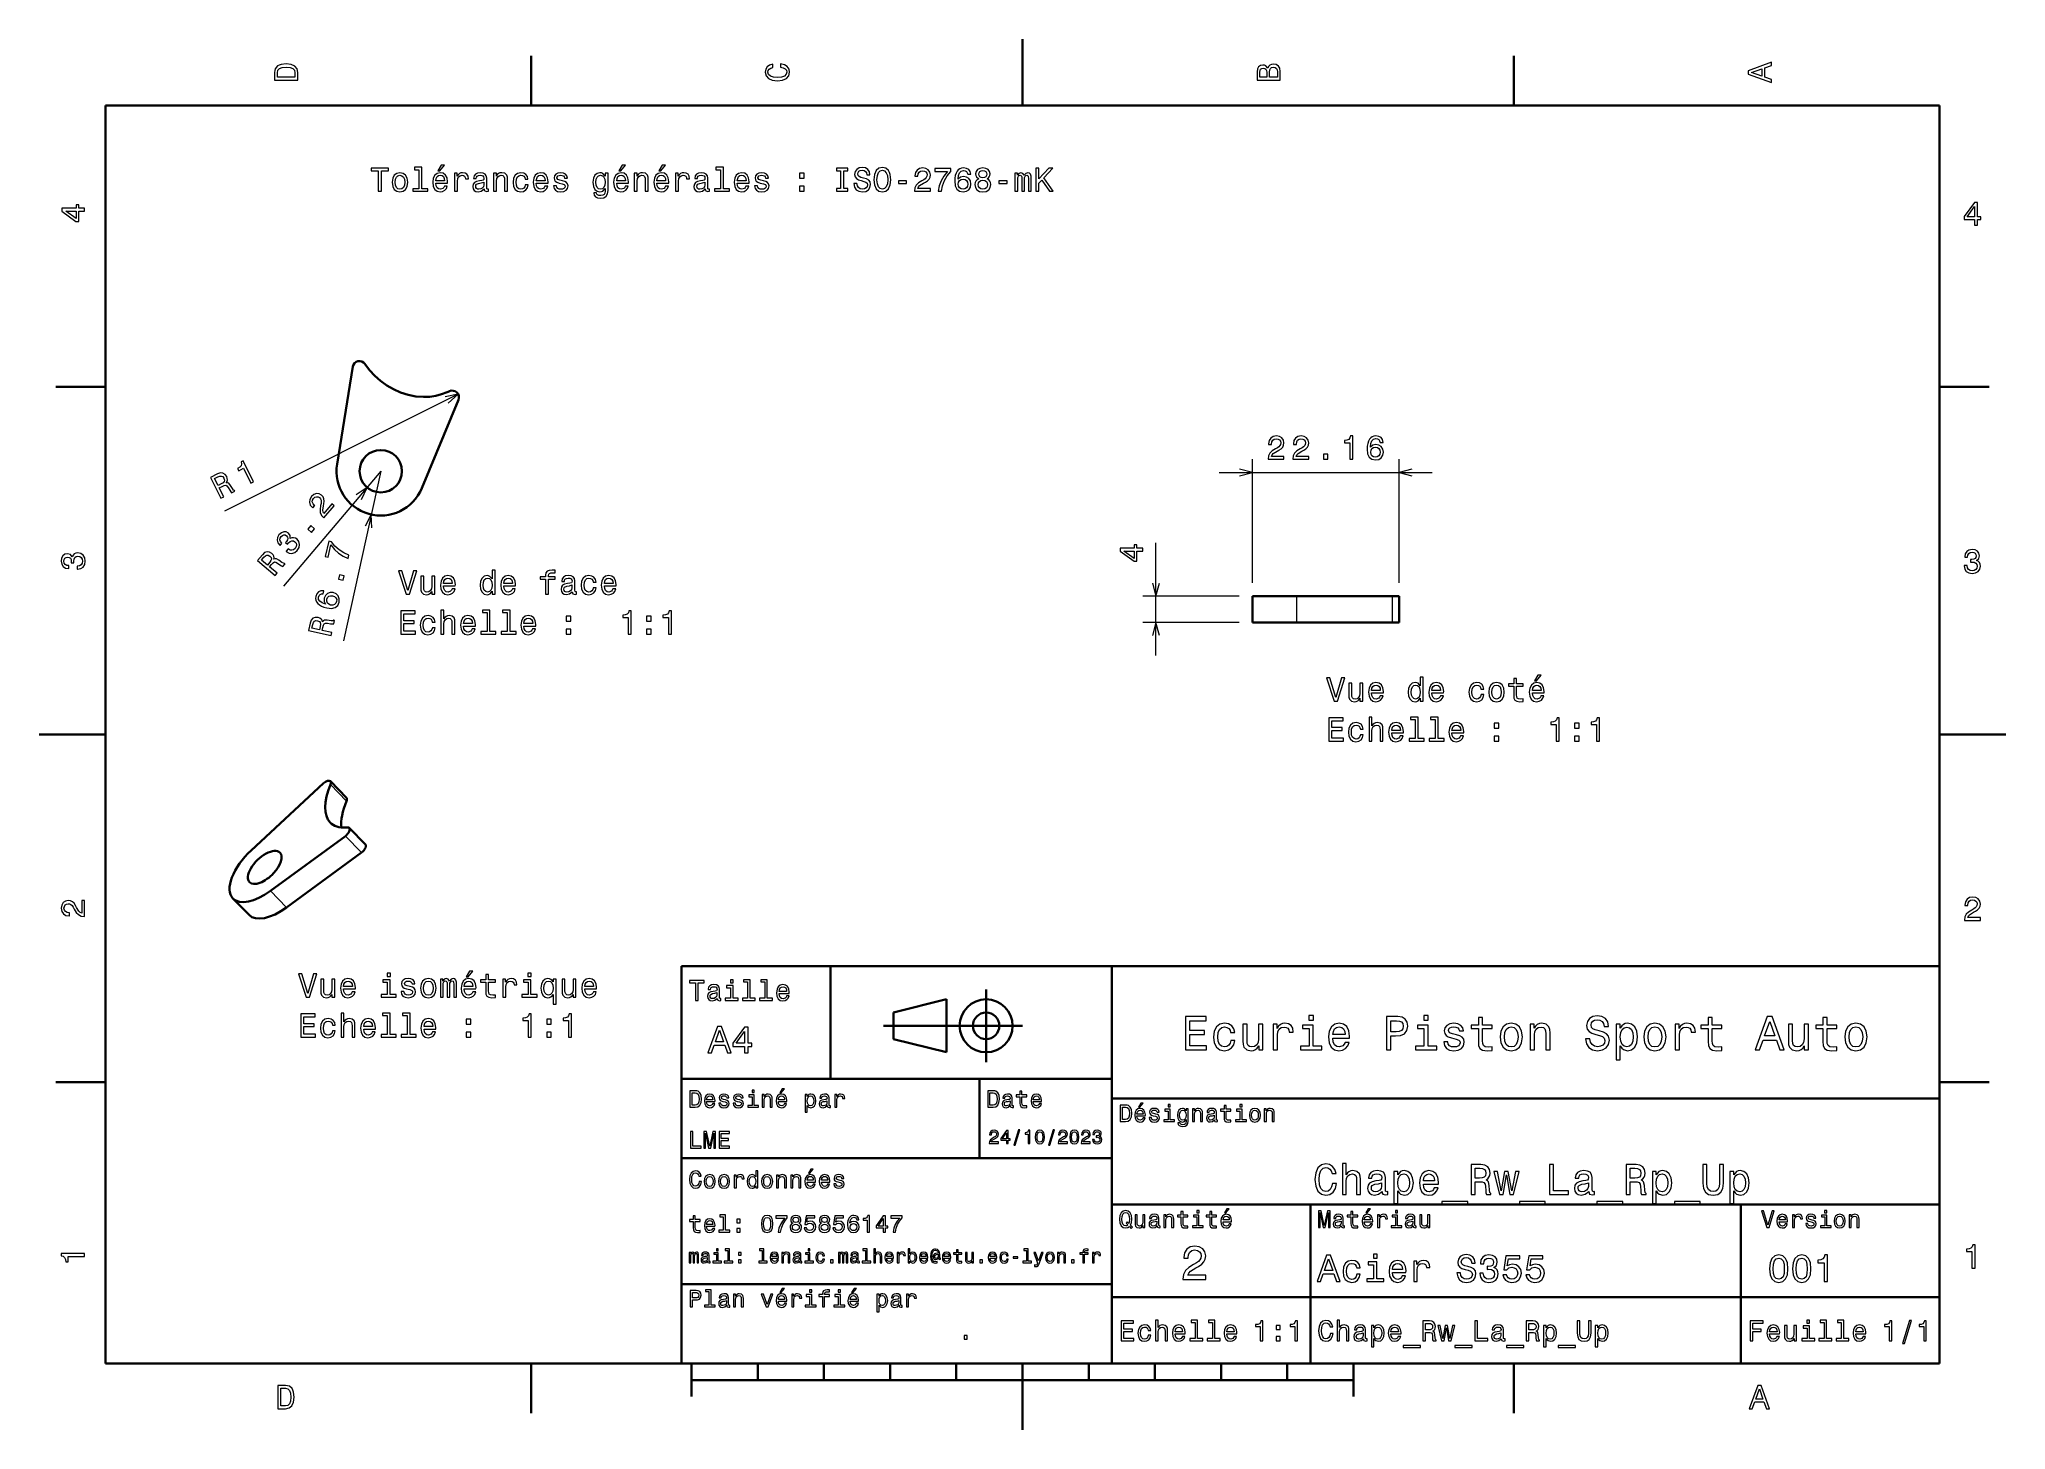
# Model space of a CAD drawing. Extents: x 0 to 297, y 0 to 210.
import ezdxf

# ---------------------------------------------------------------- set-up
doc = ezdxf.new("R2010")
doc.units = 0

msp = doc.modelspace()

# ---------------------------------------------------------------- linework, layer by layer
at = {"color": 7, "lineweight": 35, "ltscale": 0.25}
for p, q in [((148.5, 200), (148.5, 210)), ((10, 105), (0, 105)), ((287, 105), (297, 105)), ((192, 10), (192, 20)), ((148.5, 10), (148.5, 0))]:
    msp.add_line(p, q, dxfattribs=at)
at = {"color": 7, "lineweight": 35, "ltscale": 0.1875}
for p, q in [((74.300003, 200), (74.300003, 207.5)), ((222.699997, 200), (222.699997, 207.5)), ((10, 157.5), (2.5, 157.5)), ((287, 157.5), (294.5, 157.5)), ((10, 52.5), (2.5, 52.5)), ((287, 52.5), (294.5, 52.5)), ((74.300003, 10), (74.300003, 2.5)), ((222.699997, 10), (222.699997, 2.5))]:
    msp.add_line(p, q, dxfattribs=at)
at = {"color": 7, "lineweight": 35}
for p, q in [((287, 200), (10, 200)), ((10, 200), (10, 10)), ((287, 10), (287, 200)), ((97, 10), (97, 70)), ((97, 70), (287, 70)), ((162, 10), (162, 70)), ((287, 70), (287, 10)), ((127.5, 61), (148.5, 61)), ((97, 53), (162, 53)), ((162, 50), (287, 50)), ((97, 41), (162, 41)), ((162, 34), (287, 34)), ((257, 10), (257, 34)), ((97, 22), (162, 22)), ((162, 20), (287, 20)), ((10, 10), (287, 10)), ((97, 10), (287, 10)), ((98.5, 7.5), (198.5, 7.5))]:
    msp.add_line(p, q, dxfattribs=at)
at = {"color": 7, "lineweight": 35, "ltscale": 0.372791}
msp.add_line((47.360111, 160.559082), (44.962097, 145.841522), dxfattribs=at)
at = {"color": 7, "lineweight": 13}
for p, q in [((63.260025, 156.39209), (27.966251, 138.745087)), ((51.574894, 144.764069), (36.87051, 127.41256)), ((51.574894, 144.764069), (45.948662, 119.13015)), ((178.215775, 144.568298), (210.371216, 144.568298))]:
    msp.add_line(p, q, dxfattribs=at)
at = {"color": 7, "lineweight": 35, "ltscale": 0.361386}
for p, q in [((57.766552, 142.204117), (63.28973, 155.56279)), ((189.915771, 125.908813), (204.371216, 125.908813)), ((189.915771, 121.908813), (204.371216, 121.908813))]:
    msp.add_line(p, q, dxfattribs=at)
at = {"color": 7, "lineweight": 13, "ltscale": 0.466487}
for p, q in [((183.215775, 127.908813), (183.215775, 146.568298)), ((205.371216, 127.908813), (205.371216, 146.568298))]:
    msp.add_line(p, q, dxfattribs=at)
at = {"color": 7, "lineweight": 13, "ltscale": 0.425901}
msp.add_line((168.658112, 116.908813), (168.658112, 133.944839), dxfattribs=at)
at = {"color": 7, "lineweight": 13, "ltscale": 0.363942}
for p, q in [((181.215775, 125.908813), (166.658112, 125.908813)), ((181.215775, 121.908813), (166.658112, 121.908813))]:
    msp.add_line(p, q, dxfattribs=at)
at = {"color": 7, "lineweight": 35, "ltscale": 0.1675}
for p, q in [((189.915771, 125.908813), (183.215775, 125.908813)), ((189.915771, 121.908813), (183.215775, 121.908813))]:
    msp.add_line(p, q, dxfattribs=at)
at = {"color": 7, "lineweight": 35, "ltscale": 0.1}
for p, q in [((183.215775, 121.908813), (183.215775, 125.908813)), ((205.371216, 121.908813), (205.371216, 125.908813)), ((129, 59), (129, 63))]:
    msp.add_line(p, q, dxfattribs=at)
at = {"color": 7, "lineweight": 13, "ltscale": 0.1}
for p, q in [((189.915771, 121.908813), (189.915771, 125.908813)), ((204.371216, 121.908813), (204.371216, 125.908813))]:
    msp.add_line(p, q, dxfattribs=at)
at = {"color": 7, "lineweight": 35, "ltscale": 0.025}
for p, q in [((205.371216, 125.908813), (204.371216, 125.908813)), ((205.371216, 121.908813), (204.371216, 121.908813))]:
    msp.add_line(p, q, dxfattribs=at)
at = {"color": 7, "lineweight": 35, "ltscale": 0.372432}
msp.add_line((42.937675, 97.625816), (32.008198, 87.5028), dxfattribs=at)
at = {"color": 7, "lineweight": 35, "ltscale": 0.087263}
for p, q in [((43.958515, 97.938522), (46.392601, 95.436729)), ((49.248863, 88.385742), (46.814774, 90.887527)), ((31.677622, 77.751747), (29.243534, 80.25354))]:
    msp.add_line(p, q, dxfattribs=at)
at = {"color": 7, "lineweight": 13, "ltscale": 0.087263}
for p, q in [((43.970047, 97.43689), (46.404137, 94.935097)), ((48.660725, 87.158798), (46.226635, 89.660583)), ((37.341415, 78.875587), (34.907326, 81.37738))]:
    msp.add_line(p, q, dxfattribs=at)
at = {"color": 7, "lineweight": 35, "ltscale": 0.350659}
for p, q in [((34.907326, 81.37738), (46.226635, 89.660583)), ((37.341415, 78.875587), (48.660725, 87.158798))]:
    msp.add_line(p, q, dxfattribs=at)
at = {"color": 7, "lineweight": 35, "ltscale": 0.425}
msp.add_line((119.5, 53), (119.5, 70), dxfattribs=at)
at = {"color": 7, "lineweight": 35, "ltscale": 0.275}
msp.add_line((143, 55.5), (143, 66.5), dxfattribs=at)
at = {"color": 7, "lineweight": 35, "ltscale": 0.206155}
for p, q in [((129, 63), (137, 65)), ((137, 57), (129, 59))]:
    msp.add_line(p, q, dxfattribs=at)
at = {"color": 7, "lineweight": 35, "ltscale": 0.2}
msp.add_line((137, 65), (137, 57), dxfattribs=at)
at = {"color": 7, "lineweight": 35, "ltscale": 0.3}
msp.add_line((142, 41), (142, 53), dxfattribs=at)
at = {"color": 7, "lineweight": 35, "ltscale": 0.35}
msp.add_line((192, 20), (192, 34), dxfattribs=at)
at = {"color": 7, "lineweight": 35, "ltscale": 0.125}
for p, q in [((98.5, 10), (98.5, 5)), ((198.5, 10), (198.5, 5))]:
    msp.add_line(p, q, dxfattribs=at)
at = {"color": 7, "lineweight": 35, "ltscale": 0.0625}
for p, q in [((108.5, 10), (108.5, 7.5)), ((118.5, 10), (118.5, 7.5)), ((128.5, 10), (128.5, 7.5)), ((138.5, 10), (138.5, 7.5)), ((158.5, 10), (158.5, 7.5)), ((168.5, 10), (168.5, 7.5)), ((178.5, 10), (178.5, 7.5)), ((188.5, 10), (188.5, 7.5))]:
    msp.add_line(p, q, dxfattribs=at)
at = {"color": 7, "lineweight": 13}
for points in [[(35.533215, 204.994965), (35.533215, 203.829971), (39.033215, 203.829971), (39.033215, 204.994965), (38.922264, 205.544678), (38.584366, 205.953171), (38.034657, 206.205338), (37.283215, 206.296112), (36.516644, 206.215424), (36.21405, 206.114563), (35.971977, 205.973343), (35.644165, 205.56485), (35.563473, 205.297562)], [(35.951801, 204.959656), (36.027451, 205.342941), (36.259438, 205.605194), (36.672985, 205.761536), (37.283215, 205.811966), (37.873272, 205.756485), (38.286816, 205.600143), (38.533936, 205.332855), (38.614628, 204.959656), (38.614628, 204.298996), (35.951801, 204.298996)], [(111.93206, 205.817017), (112.35569, 205.716141), (112.658287, 205.549713), (112.844887, 205.317734), (112.905403, 205.045395), (112.814629, 204.71759), (112.54229, 204.460388), (112.098488, 204.28891), (111.483215, 204.233429), (110.872986, 204.28891), (110.424141, 204.455338), (110.151802, 204.71254), (110.055984, 205.045395), (110.106415, 205.287476), (110.247627, 205.494247), (110.474571, 205.655624), (110.787247, 205.766571), (110.787247, 206.245682), (110.308144, 206.094391), (109.94503, 205.832138), (109.718086, 205.474075), (109.637398, 205.045395), (109.763474, 204.510818), (110.116501, 204.10231), (110.696472, 203.840057), (111.483215, 203.749283), (112.269958, 203.840057), (112.84993, 204.10231), (113.208, 204.510818), (113.329041, 205.045395), (113.233215, 205.51442), (112.965927, 205.892654), (112.527161, 206.159943), (111.93206, 206.301163)], [(185.542007, 205.630417), (185.249496, 205.983429), (185.052811, 206.074219), (184.81073, 206.104477), (184.432495, 206.03891), (184.160156, 205.842224), (183.993729, 205.524506), (183.933212, 205.080704), (183.933212, 203.835022), (187.433212, 203.835022), (187.433212, 205.151306), (187.36261, 205.620331), (187.155838, 205.968307), (186.828018, 206.185165), (186.384216, 206.260818), (186.08667, 206.215424), (185.839554, 206.094391), (185.65799, 205.897705)], [(185.385666, 204.984879), (185.385666, 204.298996), (184.351807, 204.298996), (184.351807, 205.025223), (184.382065, 205.297562), (184.472839, 205.489197), (184.629181, 205.605194), (184.86116, 205.645538), (185.093155, 205.600143), (185.254532, 205.479111), (185.355408, 205.272339)], [(187.014618, 205.095825), (187.014618, 204.298996), (185.809296, 204.298996), (185.809296, 205.050446), (185.844589, 205.368164), (185.9505, 205.595108), (186.132065, 205.731277), (186.394302, 205.776657), (186.671692, 205.731277), (186.863327, 205.605194), (186.979324, 205.393372)], [(261.633209, 203.466858), (261.633209, 203.930847), (260.604401, 204.298996), (260.604401, 205.695969), (261.633209, 206.064133), (261.633209, 206.538193), (258.128174, 205.257217), (258.128174, 204.742798)], [(260.17572, 204.460388), (258.632477, 205), (260.17572, 205.539627)], [(51.201794, 187.052185), (51.665771, 187.052185), (51.665771, 190.128555), (52.72485, 190.128555), (52.72485, 190.552185), (50.137672, 190.552185), (50.137672, 190.128555), (51.201794, 190.128555)], [(57.344444, 190.300018), (57.344444, 187.425385), (56.431622, 187.425385), (56.431622, 187.052185), (58.69603, 187.052185), (58.69603, 187.425385), (57.78825, 187.425385), (57.78825, 190.673218), (56.648479, 190.673218), (56.648479, 190.300018)], [(60.193871, 190.128555), (60.491421, 190.128555), (61.192429, 190.985901), (60.698193, 190.985901)], [(87.518074, 190.128555), (87.815628, 190.128555), (88.516632, 190.985901), (88.0224, 190.985901)], [(93.590118, 190.128555), (93.887665, 190.128555), (94.588676, 190.985901), (94.094437, 190.985901)], [(102.884781, 190.300018), (102.884781, 187.425385), (101.971962, 187.425385), (101.971962, 187.052185), (104.236374, 187.052185), (104.236374, 187.425385), (103.32859, 187.425385), (103.32859, 190.673218), (102.18882, 190.673218), (102.18882, 190.300018)], [(121.030319, 187.475815), (120.384781, 187.475815), (120.384781, 187.052185), (122.139824, 187.052185), (122.139824, 187.475815), (121.494293, 187.475815), (121.494293, 190.128555), (122.139824, 190.128555), (122.139824, 190.552185), (120.384781, 190.552185), (120.384781, 190.128555), (121.030319, 190.128555)], [(123.501503, 188.207077), (123.042564, 188.207077), (123.143433, 187.672501), (123.395592, 187.279129), (123.78392, 187.042099), (124.308418, 186.95636), (124.827873, 187.037048), (125.216202, 187.258957), (125.463318, 187.606934), (125.554092, 188.065872), (125.478447, 188.479416), (125.266632, 188.746704), (124.923691, 188.923218), (124.46476, 189.054352), (124.071388, 189.150162), (123.814178, 189.261124), (123.667931, 189.422501), (123.622536, 189.674667), (123.667931, 189.901611), (123.799049, 190.073074), (124.000778, 190.189072), (124.27816, 190.229416), (124.560577, 190.178986), (124.782478, 190.042816), (124.928734, 189.815872), (124.999336, 189.50824), (125.458275, 189.50824), (125.458275, 189.518326), (125.377579, 189.992386), (125.140549, 190.345413), (124.767349, 190.567322), (124.263031, 190.64296), (123.809135, 190.567322), (123.456108, 190.355499), (123.229164, 190.027695), (123.148476, 189.604065), (123.214035, 189.225815), (123.405678, 188.968613), (123.708275, 188.797134), (124.121819, 188.666016), (124.530319, 188.550018), (124.837959, 188.439072), (125.024559, 188.277695), (125.090118, 188.015442), (125.029602, 187.748154), (124.87326, 187.546417), (124.63623, 187.420334), (124.32859, 187.37999), (123.985649, 187.435471), (123.723404, 187.596848), (123.556976, 187.8591)], [(126.038246, 188.802185), (126.129028, 188.015442), (126.391273, 187.435471), (126.799774, 187.077408), (127.334358, 186.95636), (127.863899, 187.077408), (128.277435, 187.435471), (128.534637, 188.015442), (128.630463, 188.802185), (128.534637, 189.583893), (128.423691, 189.901611), (128.277435, 190.163849), (127.863899, 190.521927), (127.611732, 190.612701), (127.334358, 190.64801), (126.794731, 190.521927), (126.38623, 190.1689), (126.129028, 189.588928)], [(126.5224, 188.802185), (126.577873, 189.412415), (126.744301, 189.861267), (127.001503, 190.133591), (127.334358, 190.229416), (127.662163, 190.133591), (127.919373, 189.856216), (128.0858, 189.407379), (128.146317, 188.802185), (128.0858, 188.191956), (127.919373, 187.743103), (127.662163, 187.470779), (127.334358, 187.37999), (127.001503, 187.470779), (126.744301, 187.743103), (126.577873, 188.186905)], [(132.175858, 187.052185), (134.581482, 187.052185), (134.581482, 187.485901), (132.680176, 187.485901), (132.786102, 187.722931), (132.967651, 187.919617), (133.527435, 188.277695), (133.824997, 188.428986), (134.157852, 188.645844), (134.394882, 188.89801), (134.531052, 189.195557), (134.581482, 189.533447), (134.495743, 189.957077), (134.258713, 190.289932), (133.895599, 190.501755), (133.426575, 190.577408), (132.942429, 190.491669), (132.57428, 190.254639), (132.33725, 189.876389), (132.256561, 189.377106), (132.256561, 189.306503), (132.715485, 189.306503), (132.715485, 189.346848), (132.760864, 189.689789), (132.897034, 189.941956), (133.113892, 190.103333), (133.401367, 190.158813), (133.693878, 190.108383), (133.910736, 189.9823), (134.051941, 189.785614), (134.102371, 189.538498), (134.067078, 189.306503), (133.971252, 189.109818), (133.809875, 188.938354), (133.587967, 188.787048), (133.290405, 188.625671), (132.796173, 188.312988), (132.448196, 187.980133), (132.241425, 187.576675), (132.175858, 187.067322)], [(135.741425, 187.052185), (136.250793, 187.052185), (136.417221, 187.884323), (136.709717, 188.66098), (137.12326, 189.382156), (137.662903, 190.057953), (137.662903, 190.476532), (135.262329, 190.476532), (135.262329, 190.017609), (137.178741, 190.017609), (136.623993, 189.336761), (136.205414, 188.625671), (135.912903, 187.869186)], [(140.688843, 189.6091), (140.593018, 190.017609), (140.371109, 190.32019), (140.028168, 190.511841), (139.584366, 190.577408), (139.286819, 190.542099), (139.029602, 190.446274), (138.802673, 190.289932), (138.611023, 190.068039), (138.459732, 189.790665), (138.348785, 189.452759), (138.278168, 189.054352), (138.257996, 188.605499), (138.338684, 187.889359), (138.585815, 187.369904), (138.984222, 187.057236), (139.5289, 186.951324), (140.018097, 187.042099), (140.391296, 187.279129), (140.633362, 187.652328), (140.719086, 188.126389), (140.633362, 188.605499), (140.401367, 188.973648), (140.043304, 189.205643), (139.599487, 189.286331), (139.120392, 189.185471), (138.762329, 188.89801), (138.837982, 189.452759), (138.999359, 189.851181), (139.246475, 190.088211), (139.589417, 190.1689), (139.841583, 190.128555), (140.033218, 190.022644), (140.159302, 189.84613), (140.224854, 189.6091)], [(141.88913, 188.938354), (141.631927, 188.797134), (141.455414, 188.600449), (141.344452, 188.353333), (141.309158, 188.055786), (141.389847, 187.606934), (141.621826, 187.258957), (142.000076, 187.037048), (142.514496, 186.951324), (143.023849, 187.037048), (143.4021, 187.258957), (143.634094, 187.606934), (143.719818, 188.055786), (143.679474, 188.353333), (143.573563, 188.600449), (143.391998, 188.797134), (143.139847, 188.938354), (143.341583, 189.059387), (143.482788, 189.225815), (143.568512, 189.427551), (143.598785, 189.674667), (143.518097, 190.03273), (143.306274, 190.32019), (142.963333, 190.50679), (142.514496, 190.577408), (142.060593, 190.50679), (141.717651, 190.32019), (141.500793, 190.03273), (141.42514, 189.674667), (141.450363, 189.427551), (141.536102, 189.225815)], [(141.904266, 189.634323), (141.944611, 189.856216), (142.065643, 190.027695), (142.257278, 190.133591), (142.514496, 190.17395), (142.766647, 190.133591), (142.958282, 190.027695), (143.07933, 189.856216), (143.124725, 189.634323), (143.07933, 189.407379), (142.958282, 189.230865), (142.766647, 189.114868), (142.514496, 189.079559), (142.257278, 189.119904), (142.065643, 189.230865), (141.944611, 189.407379)], [(150.528183, 187.052185), (150.992157, 187.052185), (150.992157, 188.297867), (151.405701, 188.741669), (152.58078, 187.052185), (153.14563, 187.052185), (151.733521, 189.079559), (153.10527, 190.552185), (152.48999, 190.552185), (150.992157, 188.933304), (150.992157, 190.552185), (150.528183, 190.552185)], [(53.294735, 188.403763), (53.375427, 187.788498), (53.607414, 187.33461), (53.975571, 187.052185), (54.469807, 186.95636), (54.959, 187.052185), (55.327156, 187.329559), (55.559143, 187.783447), (55.644878, 188.403763), (55.559143, 189.019043), (55.327156, 189.477982), (54.959, 189.755356), (54.469807, 189.856216), (53.975571, 189.755356), (53.607414, 189.472931), (53.375427, 189.019043)], [(53.748623, 188.408813), (53.794014, 188.862701), (53.935223, 189.190521), (54.16217, 189.392242), (54.469807, 189.462845), (54.7724, 189.392242), (54.999344, 189.195557), (55.140556, 188.862701), (55.190987, 188.408813), (55.140556, 187.949875), (54.999344, 187.61702), (54.7724, 187.415298), (54.469807, 187.349731), (54.16217, 187.415298), (53.935223, 187.61702), (53.794014, 187.949875)], [(59.88623, 188.277695), (61.661449, 188.277695), (61.666492, 188.484467), (61.5858, 189.064438), (61.363899, 189.498154), (61.010872, 189.760391), (60.541851, 189.856216), (60.08292, 189.755356), (59.729893, 189.472931), (59.502949, 189.014008), (59.422256, 188.408813), (59.497906, 187.788498), (59.72485, 187.33461), (60.07283, 187.052185), (60.526722, 186.95636), (60.920094, 187.021927), (61.242859, 187.19339), (61.479893, 187.465729), (61.616058, 187.828842), (61.177299, 187.828842), (61.086521, 187.627106), (60.955399, 187.475815), (60.582199, 187.354782), (60.294735, 187.410248), (60.077873, 187.586761), (59.936665, 187.874237), (59.88623, 188.262558)], [(59.88623, 188.650894), (59.941708, 188.998871), (60.077873, 189.256073), (60.284649, 189.412415), (60.556984, 189.467896), (60.824272, 189.412415), (61.031044, 189.256073), (61.157127, 188.998871), (61.202515, 188.650894)], [(62.700356, 187.052185), (63.144157, 187.052185), (63.144157, 188.600449), (63.189545, 188.973648), (63.325714, 189.240952), (63.547615, 189.402328), (63.845165, 189.457809), (64.06707, 189.422501), (64.233498, 189.32164), (64.334358, 189.150162), (64.369659, 188.918182), (64.818512, 188.918182), (64.757988, 189.326675), (64.591568, 189.619186), (64.314186, 189.7957), (63.935944, 189.856216), (63.678741, 189.815872), (63.456837, 189.715012), (63.260151, 189.543533), (63.103813, 189.311554), (63.103813, 189.760391), (62.700356, 189.760391)], [(67.178741, 187.405212), (67.178741, 187.390076), (67.203957, 187.218613), (67.279602, 187.09758), (67.597328, 187.001755), (67.844444, 187.042099), (67.844444, 187.38504), (67.738541, 187.369904), (67.597328, 187.435471), (67.572113, 187.637207), (67.572113, 189.039215), (67.511597, 189.397293), (67.335083, 189.649445), (67.027443, 189.800751), (66.593727, 189.856216), (66.170097, 189.7957), (65.857414, 189.624237), (65.660728, 189.356934), (65.595169, 189.003922), (65.595169, 188.973648), (65.993584, 188.973648), (66.028885, 189.185471), (66.139832, 189.336761), (66.321396, 189.427551), (66.578598, 189.462845), (66.825714, 189.437637), (67.002228, 189.361984), (67.108139, 189.230865), (67.14344, 189.049301), (67.12326, 188.837494), (67.042572, 188.731583), (66.840843, 188.681152), (66.462601, 188.640808), (66.028885, 188.550018), (65.721245, 188.388641), (65.539688, 188.136475), (65.484215, 187.763275), (65.534645, 187.43042), (65.690987, 187.183304), (65.943146, 187.026962), (66.29113, 186.971497), (66.760155, 187.077408)], [(67.128311, 188.000305), (67.067787, 187.738068), (66.906403, 187.536331), (66.66433, 187.405212), (66.366783, 187.359818), (66.17514, 187.38504), (66.038971, 187.465729), (65.953232, 187.606934), (65.928024, 187.803619), (65.948196, 187.980133), (66.028885, 188.106216), (66.351654, 188.247437), (66.760155, 188.307953), (67.128311, 188.428986)], [(68.605972, 187.052185), (69.049774, 187.052185), (69.049774, 188.615585), (69.095169, 188.973648), (69.241425, 189.235901), (69.468369, 189.397293), (69.770958, 189.457809), (70.013031, 189.407379), (70.16433, 189.27121), (70.239975, 189.044266), (70.265198, 188.741669), (70.265198, 187.052185), (70.709, 187.052185), (70.709, 188.832443), (70.688828, 189.190521), (70.598053, 189.488068), (70.300499, 189.760391), (69.836517, 189.856216), (69.579315, 189.820923), (69.362457, 189.725098), (69.175858, 189.563705), (69.029602, 189.346848), (69.029602, 189.760391), (68.605972, 189.760391)], [(73.366783, 188.862701), (73.805542, 188.862701), (73.714767, 189.266159), (73.49791, 189.583893), (73.160011, 189.780579), (72.721252, 189.856216), (72.237099, 189.755356), (71.868942, 189.472931), (71.636955, 189.014008), (71.556259, 188.398727), (71.631912, 187.788498), (71.858856, 187.33461), (72.216927, 187.052185), (72.706116, 186.95636), (73.139839, 187.032013), (73.477737, 187.24382), (73.709717, 187.576675), (73.810585, 188.020477), (73.386955, 188.020477), (73.31131, 187.738068), (73.170097, 187.526245), (72.968369, 187.395126), (72.721252, 187.354782), (72.413612, 187.420334), (72.191711, 187.62207), (72.055542, 187.949875), (72.010155, 188.413849), (72.055542, 188.867752), (72.196754, 189.195557), (72.423698, 189.397293), (72.721252, 189.467896), (72.983498, 189.422501), (73.180183, 189.306503), (73.31131, 189.114868)], [(75.066345, 188.277695), (76.841568, 188.277695), (76.846603, 188.484467), (76.765915, 189.064438), (76.544014, 189.498154), (76.190987, 189.760391), (75.72197, 189.856216), (75.263031, 189.755356), (74.910011, 189.472931), (74.68306, 189.014008), (74.602371, 188.408813), (74.678024, 187.788498), (74.904968, 187.33461), (75.252945, 187.052185), (75.706841, 186.95636), (76.100212, 187.021927), (76.422974, 187.19339), (76.660011, 187.465729), (76.796173, 187.828842), (76.357414, 187.828842), (76.266632, 187.627106), (76.135513, 187.475815), (75.762314, 187.354782), (75.474854, 187.410248), (75.257996, 187.586761), (75.116783, 187.874237), (75.066345, 188.262558)], [(75.066345, 188.650894), (75.121826, 188.998871), (75.257996, 189.256073), (75.464767, 189.412415), (75.737099, 189.467896), (76.004387, 189.412415), (76.211159, 189.256073), (76.337242, 188.998871), (76.382629, 188.650894)], [(79.040413, 188.630722), (78.61174, 188.731583), (78.294014, 188.84758), (78.18811, 189.08461), (78.218369, 189.251038), (78.324272, 189.37207), (78.495743, 189.447723), (78.742859, 189.477982), (78.979889, 189.447723), (79.166489, 189.356934), (79.287529, 189.220779), (79.337959, 189.039215), (79.771683, 189.039215), (79.771683, 189.049301), (79.69603, 189.377106), (79.489258, 189.634323), (79.166489, 189.7957), (78.742859, 189.856216), (78.314186, 189.7957), (78.001511, 189.629272), (77.804825, 189.382156), (77.744301, 189.069473), (77.789688, 188.766876), (77.930901, 188.555069), (78.162888, 188.403763), (78.500786, 188.297867), (78.995026, 188.176819), (79.297615, 188.050751), (79.378311, 187.949875), (79.408569, 187.798584), (79.363174, 187.611984), (79.242142, 187.470779), (79.045456, 187.37999), (78.783203, 187.349731), (78.505829, 187.37999), (78.3041, 187.485901), (78.167931, 187.657379), (78.112457, 187.894409), (77.683784, 187.894409), (77.754387, 187.490952), (77.961159, 187.198441), (78.288971, 187.021927), (78.742859, 186.95636), (79.216927, 187.021927), (79.564911, 187.198441), (79.776718, 187.480865), (79.852371, 187.849014), (79.796898, 188.166733), (79.640556, 188.383591), (79.383347, 188.524811)], [(85.894157, 187.173218), (85.894157, 189.760391), (85.47052, 189.760391), (85.47052, 189.32164), (85.122543, 189.720047), (84.910721, 189.820923), (84.673691, 189.856216), (84.245026, 189.755356), (83.91217, 189.472931), (83.695313, 189.019043), (83.619659, 188.408813), (83.695313, 187.793533), (83.91217, 187.339645), (84.245026, 187.052185), (84.673691, 186.95636), (84.915771, 186.991669), (85.1175, 187.082443), (85.47052, 187.465729), (85.47052, 187.082443), (85.430176, 186.779846), (85.319229, 186.562988), (85.107407, 186.436905), (84.789688, 186.391525), (84.512314, 186.421783), (84.315628, 186.497437), (84.199631, 186.628555), (84.16433, 186.805069), (83.735657, 186.805069), (83.735657, 186.784897), (83.801216, 186.462128), (84.002945, 186.220047), (84.325714, 186.063705), (84.764473, 186.00824), (85.288971, 186.083893), (85.636948, 186.2957), (85.833633, 186.663864)], [(84.078598, 188.408813), (84.123978, 188.857666), (84.260147, 189.190521), (84.47197, 189.387207), (84.754387, 189.457809), (85.051941, 189.387207), (85.273834, 189.190521), (85.410004, 188.857666), (85.460434, 188.408813), (85.410004, 187.949875), (85.273834, 187.62207), (85.051941, 187.420334), (84.754387, 187.354782), (84.47197, 187.420334), (84.260147, 187.62207), (84.123978, 187.954926)], [(87.210434, 188.277695), (88.985657, 188.277695), (88.990692, 188.484467), (88.910004, 189.064438), (88.688103, 189.498154), (88.335075, 189.760391), (87.866058, 189.856216), (87.40712, 189.755356), (87.054092, 189.472931), (86.827148, 189.014008), (86.74646, 188.408813), (86.822113, 187.788498), (87.049057, 187.33461), (87.397034, 187.052185), (87.850922, 186.95636), (88.244301, 187.021927), (88.567062, 187.19339), (88.804092, 187.465729), (88.940262, 187.828842), (88.501503, 187.828842), (88.410721, 187.627106), (88.279602, 187.475815), (87.906403, 187.354782), (87.618942, 187.410248), (87.402084, 187.586761), (87.260864, 187.874237), (87.210434, 188.262558)], [(87.210434, 188.650894), (87.265915, 188.998871), (87.402084, 189.256073), (87.608856, 189.412415), (87.881187, 189.467896), (88.148483, 189.412415), (88.355255, 189.256073), (88.481331, 188.998871), (88.526718, 188.650894)], [(89.858131, 187.052185), (90.301933, 187.052185), (90.301933, 188.615585), (90.347321, 188.973648), (90.493576, 189.235901), (90.72052, 189.397293), (91.023117, 189.457809), (91.26519, 189.407379), (91.416489, 189.27121), (91.492142, 189.044266), (91.517349, 188.741669), (91.517349, 187.052185), (91.961159, 187.052185), (91.961159, 188.832443), (91.940979, 189.190521), (91.850204, 189.488068), (91.552658, 189.760391), (91.088684, 189.856216), (90.831474, 189.820923), (90.614616, 189.725098), (90.428017, 189.563705), (90.281761, 189.346848), (90.281761, 189.760391), (89.858131, 189.760391)], [(93.282486, 188.277695), (95.057693, 188.277695), (95.062744, 188.484467), (94.982048, 189.064438), (94.760147, 189.498154), (94.40712, 189.760391), (93.938103, 189.856216), (93.479172, 189.755356), (93.126144, 189.472931), (92.8992, 189.014008), (92.818504, 188.408813), (92.89415, 187.788498), (93.121094, 187.33461), (93.469086, 187.052185), (93.922974, 186.95636), (94.316345, 187.021927), (94.639114, 187.19339), (94.876144, 187.465729), (95.012314, 187.828842), (94.573547, 187.828842), (94.482773, 187.627106), (94.351646, 187.475815), (93.978447, 187.354782), (93.690979, 187.410248), (93.474121, 187.586761), (93.332916, 187.874237), (93.282486, 188.262558)], [(93.282486, 188.650894), (93.337952, 188.998871), (93.474121, 189.256073), (93.680893, 189.412415), (93.953232, 189.467896), (94.22052, 189.412415), (94.427292, 189.256073), (94.553375, 188.998871), (94.598763, 188.650894)], [(96.096603, 187.052185), (96.540405, 187.052185), (96.540405, 188.600449), (96.5858, 188.973648), (96.721962, 189.240952), (96.943863, 189.402328), (97.241409, 189.457809), (97.463318, 189.422501), (97.629745, 189.32164), (97.730606, 189.150162), (97.765915, 188.918182), (98.214752, 188.918182), (98.154236, 189.326675), (97.987808, 189.619186), (97.710434, 189.7957), (97.332191, 189.856216), (97.074989, 189.815872), (96.853088, 189.715012), (96.656403, 189.543533), (96.500061, 189.311554), (96.500061, 189.760391), (96.096603, 189.760391)], [(100.574982, 187.405212), (100.574982, 187.390076), (100.600204, 187.218613), (100.67585, 187.09758), (100.993576, 187.001755), (101.240692, 187.042099), (101.240692, 187.38504), (101.134781, 187.369904), (100.993576, 187.435471), (100.968353, 187.637207), (100.968353, 189.039215), (100.907837, 189.397293), (100.731323, 189.649445), (100.423691, 189.800751), (99.989975, 189.856216), (99.566345, 189.7957), (99.253662, 189.624237), (99.056976, 189.356934), (98.991409, 189.003922), (98.991409, 188.973648), (99.389832, 188.973648), (99.425133, 189.185471), (99.536087, 189.336761), (99.717636, 189.427551), (99.974838, 189.462845), (100.221962, 189.437637), (100.398476, 189.361984), (100.504379, 189.230865), (100.539688, 189.049301), (100.519516, 188.837494), (100.43882, 188.731583), (100.237091, 188.681152), (99.858849, 188.640808), (99.425133, 188.550018), (99.117493, 188.388641), (98.935944, 188.136475), (98.880463, 187.763275), (98.930893, 187.43042), (99.087234, 187.183304), (99.339401, 187.026962), (99.687378, 186.971497), (100.156403, 187.077408)], [(100.524551, 188.000305), (100.464035, 187.738068), (100.302658, 187.536331), (100.060577, 187.405212), (99.763031, 187.359818), (99.571381, 187.38504), (99.435219, 187.465729), (99.349487, 187.606934), (99.324265, 187.803619), (99.344437, 187.980133), (99.425133, 188.106216), (99.747894, 188.247437), (100.156403, 188.307953), (100.524551, 188.428986)], [(105.426575, 188.277695), (107.201782, 188.277695), (107.206833, 188.484467), (107.126137, 189.064438), (106.904236, 189.498154), (106.551208, 189.760391), (106.082191, 189.856216), (105.62326, 189.755356), (105.270233, 189.472931), (105.043289, 189.014008), (104.962593, 188.408813), (105.038239, 187.788498), (105.265182, 187.33461), (105.613174, 187.052185), (106.067062, 186.95636), (106.460434, 187.021927), (106.783203, 187.19339), (107.020233, 187.465729), (107.156403, 187.828842), (106.717636, 187.828842), (106.626862, 187.627106), (106.495735, 187.475815), (106.122536, 187.354782), (105.835068, 187.410248), (105.61821, 187.586761), (105.477005, 187.874237), (105.426575, 188.262558)], [(105.426575, 188.650894), (105.48204, 188.998871), (105.61821, 189.256073), (105.824982, 189.412415), (106.097321, 189.467896), (106.364609, 189.412415), (106.571381, 189.256073), (106.697464, 188.998871), (106.742851, 188.650894)], [(109.400635, 188.630722), (108.971954, 188.731583), (108.654236, 188.84758), (108.548325, 189.08461), (108.578583, 189.251038), (108.684494, 189.37207), (108.855965, 189.447723), (109.103081, 189.477982), (109.340118, 189.447723), (109.526718, 189.356934), (109.647751, 189.220779), (109.698181, 189.039215), (110.131897, 189.039215), (110.131897, 189.049301), (110.056252, 189.377106), (109.84948, 189.634323), (109.526718, 189.7957), (109.103081, 189.856216), (108.674408, 189.7957), (108.361725, 189.629272), (108.165039, 189.382156), (108.104523, 189.069473), (108.149918, 188.766876), (108.291122, 188.555069), (108.523109, 188.403763), (108.861008, 188.297867), (109.35524, 188.176819), (109.657837, 188.050751), (109.738525, 187.949875), (109.768784, 187.798584), (109.723404, 187.611984), (109.602364, 187.470779), (109.405678, 187.37999), (109.143433, 187.349731), (108.866051, 187.37999), (108.664322, 187.485901), (108.528152, 187.657379), (108.472679, 187.894409), (108.044006, 187.894409), (108.114609, 187.490952), (108.321381, 187.198441), (108.649193, 187.021927), (109.103081, 186.95636), (109.577148, 187.021927), (109.925125, 187.198441), (110.136948, 187.480865), (110.212593, 187.849014), (110.15712, 188.166733), (110.000778, 188.383591), (109.743576, 188.524811)], [(114.842278, 189.008957), (115.538239, 189.008957), (115.538239, 189.760391), (114.842278, 189.760391)], [(114.842278, 187.052185), (115.538239, 187.052185), (115.538239, 187.803619), (114.842278, 187.803619)], [(129.760162, 188.207077), (130.980621, 188.207077), (130.980621, 188.605499), (129.760162, 188.605499)], [(140.229904, 188.121353), (140.174423, 187.803619), (140.033218, 187.561554), (139.806274, 187.400162), (139.523849, 187.349731), (139.226303, 187.400162), (138.999359, 187.556503), (138.853104, 187.798584), (138.807709, 188.116302), (138.858154, 188.428986), (138.999359, 188.666016), (139.231354, 188.817322), (139.544022, 188.872787), (139.81636, 188.817322), (140.033218, 188.671066), (140.174423, 188.434036)], [(141.793304, 188.065872), (141.838684, 188.33316), (141.984955, 188.534897), (142.211884, 188.666016), (142.514496, 188.711411), (142.812042, 188.666016), (143.038986, 188.534897), (143.185242, 188.33316), (143.235672, 188.065872), (143.185242, 187.778412), (143.038986, 187.561554), (142.812042, 187.420334), (142.514496, 187.374954), (142.211884, 187.420334), (141.984955, 187.561554), (141.838684, 187.778412)], [(144.940277, 188.207077), (146.160736, 188.207077), (146.160736, 188.605499), (144.940277, 188.605499)], [(147.366089, 187.052185), (147.774582, 187.052185), (147.774582, 188.862701), (147.799805, 189.13504), (147.875443, 189.331726), (147.99144, 189.447723), (148.142731, 189.493103), (148.263763, 189.452759), (148.344467, 189.351898), (148.384811, 189.18042), (148.399933, 188.953476), (148.399933, 187.052185), (148.783234, 187.052185), (148.783234, 188.862701), (148.808441, 189.12999), (148.884094, 189.326675), (149.005127, 189.447723), (149.156433, 189.493103), (149.277466, 189.452759), (149.358154, 189.351898), (149.408585, 188.953476), (149.408585, 187.052185), (149.817078, 187.052185), (149.817078, 188.923218), (149.79187, 189.311554), (149.711182, 189.6091), (149.549805, 189.790665), (149.287537, 189.856216), (148.979919, 189.755356), (148.742889, 189.462845), (148.556274, 189.750305), (148.243591, 189.856216), (147.956146, 189.755356), (147.75946, 189.472931), (147.75946, 189.760391), (147.366089, 189.760391)], [(6.833213, 184.02739), (6.833213, 184.481277), (5.965778, 184.481277), (5.965778, 184.98056), (5.56232, 184.98056), (5.56232, 184.481277), (3.408862, 184.481277), (3.408862, 184.022339), (5.521974, 182.489197), (5.965778, 182.489197), (5.965778, 184.02739)], [(292.277374, 181.916794), (292.731262, 181.916794), (292.731262, 182.784225), (293.23056, 182.784225), (293.23056, 183.187683), (292.731262, 183.187683), (292.731262, 185.341141), (292.272339, 185.341141), (290.739197, 183.228027), (290.739197, 182.784225), (292.277374, 182.784225)], [(291.162842, 183.187683), (292.277374, 184.756134), (292.277374, 183.187683)], [(5.56232, 182.912827), (3.993876, 184.02739), (5.56232, 184.02739)], [(185.590897, 146.568298), (187.996521, 146.568298), (187.996521, 147.002014), (186.095215, 147.002014), (186.201126, 147.239044), (186.38269, 147.43573), (186.942474, 147.793808), (187.240036, 147.945099), (187.572891, 148.161957), (187.809921, 148.414124), (187.946091, 148.71167), (187.996521, 149.049561), (187.910782, 149.473206), (187.673752, 149.806046), (187.310638, 150.017868), (186.841614, 150.093506), (186.357468, 150.007782), (185.989319, 149.770752), (185.752274, 149.392502), (185.671585, 148.893219), (185.671585, 148.822617), (186.130524, 148.822617), (186.130524, 148.862976), (186.175903, 149.205902), (186.312073, 149.458069), (186.528931, 149.619446), (186.816406, 149.674927), (187.108902, 149.624496), (187.32576, 149.498413), (187.46698, 149.301727), (187.51741, 149.054611), (187.482101, 148.822617), (187.386292, 148.625931), (187.224899, 148.454468), (187.003006, 148.303162), (186.705444, 148.141785), (186.211212, 147.829102), (185.863235, 147.496246), (185.656464, 147.092789), (185.590897, 146.583435)], [(189.32692, 146.568298), (191.732544, 146.568298), (191.732544, 147.002014), (189.831238, 147.002014), (189.937149, 147.239044), (190.118713, 147.43573), (190.678497, 147.793808), (190.976059, 147.945099), (191.308914, 148.161957), (191.545944, 148.414124), (191.682114, 148.71167), (191.732544, 149.049561), (191.646805, 149.473206), (191.409775, 149.806046), (191.046661, 150.017868), (190.577637, 150.093506), (190.093491, 150.007782), (189.725342, 149.770752), (189.488297, 149.392502), (189.407608, 148.893219), (189.407608, 148.822617), (189.866547, 148.822617), (189.866547, 148.862976), (189.911942, 149.205902), (190.048096, 149.458069), (190.264954, 149.619446), (190.552429, 149.674927), (190.844925, 149.624496), (191.061783, 149.498413), (191.203003, 149.301727), (191.253433, 149.054611), (191.218124, 148.822617), (191.122314, 148.625931), (190.960922, 148.454468), (190.739029, 148.303162), (190.441467, 148.141785), (189.947235, 147.829102), (189.599258, 147.496246), (189.392487, 147.092789), (189.32692, 146.583435)], [(197.938736, 146.568298), (198.397675, 146.568298), (198.397675, 150.093506), (198.054733, 150.093506), (197.963959, 149.785873), (197.782394, 149.579102), (197.50502, 149.458069), (197.121735, 149.417725), (197.121735, 149.059662), (197.938736, 149.059662)], [(202.975906, 149.125214), (202.880096, 149.533722), (202.658188, 149.836304), (202.315247, 150.027954), (201.871445, 150.093506), (201.573898, 150.058212), (201.316696, 149.962387), (201.089752, 149.806046), (200.898102, 149.584152), (200.746811, 149.306763), (200.635849, 148.968872), (200.565247, 148.570465), (200.545074, 148.121613), (200.625763, 147.405472), (200.872879, 146.886017), (201.271301, 146.573334), (201.815964, 146.467438), (202.305161, 146.558212), (202.67836, 146.795242), (202.920441, 147.168442), (203.006165, 147.642502), (202.920441, 148.121613), (202.688446, 148.489777), (202.330383, 148.721756), (201.886566, 148.802444), (201.407471, 148.701584), (201.049393, 148.414124), (201.125046, 148.968872), (201.286438, 149.367294), (201.533554, 149.604324), (201.876495, 149.685013), (202.128647, 149.644669), (202.320297, 149.538757), (202.446365, 149.362244), (202.511932, 149.125214)], [(31.958298, 142.977203), (32.368782, 143.182449), (30.79225, 146.335495), (30.485516, 146.182114), (30.541901, 145.866364), (30.471983, 145.60022), (30.278019, 145.36792), (29.953243, 145.160416), (30.113377, 144.840149), (30.844126, 145.205536)], [(193.945511, 146.568298), (194.641479, 146.568298), (194.641479, 147.319733), (193.945511, 147.319733)], [(202.516983, 147.637466), (202.461502, 147.319733), (202.320297, 147.077667), (202.093353, 146.91629), (201.810928, 146.865845), (201.513382, 146.91629), (201.286438, 147.072617), (201.140182, 147.314697), (201.094788, 147.632416), (201.145218, 147.945099), (201.286438, 148.182129), (201.518417, 148.333435), (201.8311, 148.388901), (202.103439, 148.333435), (202.320297, 148.18718), (202.461502, 147.950134)], [(27.42366, 140.709869), (27.843163, 140.919617), (27.182327, 142.241287), (27.610853, 142.455551), (27.933374, 142.599899), (28.163425, 142.635986), (28.346113, 142.54126), (28.52429, 142.297668), (28.749832, 141.902985), (28.909966, 141.650375), (29.043036, 141.519562), (29.516668, 141.756378), (29.473816, 141.842087), (29.306915, 141.916504), (29.153547, 142.133026), (28.869366, 142.622452), (28.605484, 142.958511), (28.443094, 143.023911), (28.237854, 143.028427), (28.3619, 143.231415), (28.409264, 143.452438), (28.391218, 143.691513), (28.298746, 143.944107), (28.046141, 144.291443), (27.723619, 144.485413), (27.3402, 144.507965), (26.904909, 144.363617), (25.858404, 143.840363)], [(26.979338, 143.921555), (27.268028, 144.032074), (27.504847, 144.04335), (27.705576, 143.946365), (27.870222, 143.718567), (27.955927, 143.434387), (27.913074, 143.215622), (27.746176, 143.03067), (27.473272, 142.866028), (26.990618, 142.624695), (26.469618, 143.666702)], [(42.970688, 137.704422), (44.525959, 139.539673), (44.195076, 139.820084), (42.965858, 138.369568), (42.853497, 138.603622), (42.820824, 138.869293), (42.909569, 139.527847), (42.986515, 139.852676), (43.03627, 140.246811), (42.997139, 140.590668), (42.85817, 140.886917), (42.632996, 141.143845), (42.254375, 141.352325), (41.847198, 141.386688), (41.450844, 141.246613), (41.089905, 140.937698), (40.842304, 140.512909), (40.785118, 140.078796), (40.920433, 139.653427), (41.249168, 139.269073), (41.303032, 139.223434), (41.599739, 139.573547), (41.568958, 139.59964), (41.336674, 139.855988), (41.232334, 140.122894), (41.249416, 140.39267), (41.392944, 140.647842), (41.620529, 140.838394), (41.856918, 140.922318), (42.098267, 140.902893), (42.319397, 140.781601), (42.473557, 140.604675), (42.561661, 140.404419), (42.588139, 140.170441), (42.560101, 139.903336), (42.490849, 139.571991), (42.409863, 138.992798), (42.43882, 138.512115), (42.612938, 138.093536), (42.959148, 137.714203)], [(37.27507, 132.68399), (37.302002, 132.661179), (37.723526, 132.409729), (38.153793, 132.355804), (38.572052, 132.490524), (38.956993, 132.812149), (39.230679, 133.267715), (39.315712, 133.711288), (39.209412, 134.131897), (38.921829, 134.494598), (38.668739, 134.656189), (38.412331, 134.728058), (38.152596, 134.710175), (37.892208, 134.613541), (37.896378, 135.039688), (37.640484, 135.408585), (37.291473, 135.605194), (36.924271, 135.632126), (36.553677, 135.483444), (36.190651, 135.156464), (35.958763, 134.758026), (35.903076, 134.349091), (36.025677, 133.947708), (36.334583, 133.586777), (36.361519, 133.56395), (36.651703, 133.906372), (36.431549, 134.145828), (36.339336, 134.395844), (36.368549, 134.648743), (36.522446, 134.90834), (36.722771, 135.082321), (36.927467, 135.160065), (37.133278, 135.137695), (37.339603, 135.022339), (37.498787, 134.827942), (37.547501, 134.628006), (37.487511, 134.401199), (37.324745, 134.162338), (37.193737, 134.015549), (37.497688, 133.757965), (37.649757, 133.953003), (37.889801, 134.166061), (38.135384, 134.268631), (38.376732, 134.249207), (38.605556, 134.121399), (38.792847, 133.889954), (38.863731, 133.638184), (38.817631, 133.373169), (38.653366, 133.109116), (38.409477, 132.899338), (38.14407, 132.82016), (37.864838, 132.865097), (37.575035, 133.037964)], [(41.125889, 135.527512), (41.57584, 136.058472), (41.002563, 136.544281), (40.552612, 136.013336)], [(46.637421, 131.597427), (46.74662, 132.09494), (45.969513, 132.435898), (45.273621, 132.888107), (44.657864, 133.44664), (44.113468, 134.118591), (43.704613, 134.208344), (43.189976, 131.863571), (43.638237, 131.765182), (44.049084, 133.637054), (44.595161, 132.949234), (45.199986, 132.387939), (45.876175, 131.940063)], [(166.658112, 132.704208), (166.658112, 133.158096), (165.79068, 133.158096), (165.79068, 133.657379), (165.387222, 133.657379), (165.387222, 133.158096), (163.233765, 133.158096), (163.233765, 132.699158), (165.346878, 131.166016), (165.79068, 131.166016), (165.79068, 132.704208)], [(5.73379, 129.979111), (5.769093, 129.979111), (6.253242, 130.059799), (6.616354, 130.296829), (6.848343, 130.670029), (6.934078, 131.164276), (6.848343, 131.688766), (6.626441, 132.082138), (6.273415, 132.334305), (5.819525, 132.425079), (5.521974, 132.384735), (5.279899, 132.273788), (5.0933, 132.092224), (4.957133, 131.850143), (4.684798, 132.177963), (4.251081, 132.293961), (3.857709, 132.218307), (3.560158, 132.00145), (3.373559, 131.648422), (3.307997, 131.164276), (3.388689, 130.710388), (3.610591, 130.362396), (3.963617, 130.135452), (4.432637, 130.059799), (4.46794, 130.059799), (4.46794, 130.508652), (4.145173, 130.548996), (3.913184, 130.680115), (3.771974, 130.891937), (3.721542, 131.189484), (3.761888, 131.451736), (3.867795, 131.643372), (4.039265, 131.759369), (4.271254, 131.804764), (4.518372, 131.759369), (4.684798, 131.638336), (4.785663, 131.426514), (4.815922, 131.139053), (4.810879, 130.942368), (5.209294, 130.942368), (5.199208, 131.189484), (5.244596, 131.507217), (5.365634, 131.744247), (5.56232, 131.885452), (5.819525, 131.935883), (6.112032, 131.880417), (6.328891, 131.734161), (6.465058, 131.502167), (6.510447, 131.194534), (6.460014, 130.876801), (6.308718, 130.644821), (6.066643, 130.498566), (5.73379, 130.443085)], [(35.59903, 129.005692), (35.902256, 129.36351), (34.77494, 130.318848), (35.084694, 130.684357), (35.324471, 130.943893), (35.521797, 131.067535), (35.72702, 131.052277), (35.986626, 130.898376), (36.349201, 130.624176), (36.595764, 130.454895), (36.769554, 130.386932), (37.111908, 130.790924), (37.038807, 130.852875), (36.856087, 130.855682), (36.629932, 130.994446), (36.176189, 131.332687), (35.801418, 131.537903), (35.626392, 131.53418), (35.435913, 131.457626), (35.470146, 131.693039), (35.426777, 131.914886), (35.316177, 132.127609), (35.131824, 132.323502), (34.762985, 132.543518), (34.390175, 132.595032), (34.028778, 132.464996), (33.68531, 132.161102), (32.928871, 131.268494)], [(33.927574, 131.783936), (34.149551, 131.999069), (34.362854, 132.102554), (34.585552, 132.092316), (34.826508, 131.947617), (35.017059, 131.720032), (35.063686, 131.502029), (34.982956, 131.266357), (34.796783, 131.00766), (34.447906, 130.595978), (33.559135, 131.349167)], [(165.387222, 131.589645), (163.818787, 132.704208), (165.387222, 132.704208)], [(290.729126, 130.51622), (290.729126, 130.480911), (290.809814, 129.996765), (291.046844, 129.633652), (291.420044, 129.401657), (291.914276, 129.315933), (292.438782, 129.401657), (292.832153, 129.623566), (293.08429, 129.976593), (293.175079, 130.430481), (293.134735, 130.728027), (293.023773, 130.970108), (292.842224, 131.156708), (292.600159, 131.292877), (292.927948, 131.565216), (293.043945, 131.998932), (292.968292, 132.392303), (292.751434, 132.68985), (292.398407, 132.87645), (291.914276, 132.942017), (291.460388, 132.861313), (291.112396, 132.63942), (290.885468, 132.286392), (290.809814, 131.817368), (290.809814, 131.782074), (291.258636, 131.782074), (291.299011, 132.104828), (291.430115, 132.336823), (291.641937, 132.478027), (291.939484, 132.528473), (292.201721, 132.488113), (292.393372, 132.382217), (292.509369, 132.210739), (292.554749, 131.97876), (292.509369, 131.731628), (292.388336, 131.565216), (292.176514, 131.46434), (291.889069, 131.434082), (291.692383, 131.439133), (291.692383, 131.04071), (291.939484, 131.050797), (292.257202, 131.005417), (292.494232, 130.884369), (292.635468, 130.687683), (292.685883, 130.430481), (292.630402, 130.13797), (292.484161, 129.921112), (292.252167, 129.784943), (291.944519, 129.739563), (291.626801, 129.789993), (291.394806, 129.941284), (291.248566, 130.183365), (291.193085, 130.51622)], [(45.912174, 128.293076), (46.061375, 128.97287), (45.327404, 129.133957), (45.178204, 128.454178)], [(56.515781, 129.712494), (55.63826, 126.731941), (54.735519, 129.712494), (54.256413, 129.712494), (55.386097, 126.207443), (55.890419, 126.207443), (56.994888, 129.712494)], [(59.718231, 128.915649), (59.274426, 128.915649), (59.274426, 127.352257), (59.223991, 126.989143), (59.07774, 126.726898), (58.850796, 126.565514), (58.553246, 126.515083), (58.316212, 126.555428), (58.164917, 126.67646), (58.079182, 126.883232), (58.05901, 127.175743), (58.05901, 128.915649), (57.615204, 128.915649), (57.615204, 127.135399), (57.630333, 126.777328), (57.726154, 126.479774), (58.018661, 126.207443), (58.487682, 126.111626), (58.739845, 126.146927), (58.956703, 126.237701), (59.143303, 126.394043), (59.294598, 126.620987), (59.294598, 126.207443), (59.718231, 126.207443)], [(61.054684, 127.432945), (62.829903, 127.432945), (62.834946, 127.639717), (62.754253, 128.219696), (62.532349, 128.653412), (62.179325, 128.915649), (61.710304, 129.011475), (61.251369, 128.910614), (60.898346, 128.628189), (60.671398, 128.169266), (60.59071, 127.564072), (60.666355, 126.943756), (60.893303, 126.489861), (61.241283, 126.207443), (61.695175, 126.111626), (62.088547, 126.177185), (62.411312, 126.348656), (62.648346, 126.620987), (62.784512, 126.9841), (62.345753, 126.9841), (62.254974, 126.782372), (62.123848, 126.631073), (61.750648, 126.51004), (61.463188, 126.565514), (61.246326, 126.742027), (61.105118, 127.029488), (61.054684, 127.417816)], [(61.054684, 127.806145), (61.110161, 128.154129), (61.246326, 128.411331), (61.453102, 128.567673), (61.725433, 128.623154), (61.992725, 128.567673), (62.199497, 128.411331), (62.325577, 128.154129), (62.370968, 127.806145)], [(68.402664, 126.62603), (68.402664, 126.207443), (68.846474, 126.207443), (68.846474, 129.828476), (68.407715, 129.828476), (68.407715, 128.502106), (68.069817, 128.885391), (67.863045, 128.976181), (67.626007, 129.011475), (67.197334, 128.910614), (66.864487, 128.628189), (66.647629, 128.174301), (66.571976, 127.564072), (66.647629, 126.953842), (66.864487, 126.494904), (67.197334, 126.207443), (67.626007, 126.111626), (67.863045, 126.146927), (68.07486, 126.237701)], [(67.70166, 128.613068), (67.994164, 128.54245), (68.216064, 128.345764), (68.347191, 128.01796), (68.397629, 127.564072), (68.347191, 127.105141), (68.216064, 126.777328), (67.994164, 126.5756), (67.70166, 126.51004), (67.424286, 126.5756), (67.212463, 126.777328), (67.071259, 127.110184), (67.025864, 127.564072), (67.071259, 128.012924), (67.212463, 128.340729), (67.424286, 128.54245)], [(70.16275, 127.432945), (71.937973, 127.432945), (71.943016, 127.639717), (71.86232, 128.219696), (71.640419, 128.653412), (71.287392, 128.915649), (70.818375, 129.011475), (70.359436, 128.910614), (70.006416, 128.628189), (69.779472, 128.169266), (69.698776, 127.564072), (69.774429, 126.943756), (70.001373, 126.489861), (70.34935, 126.207443), (70.803246, 126.111626), (71.196617, 126.177185), (71.519379, 126.348656), (71.756416, 126.620987), (71.892578, 126.9841), (71.453819, 126.9841), (71.363045, 126.782372), (71.231918, 126.631073), (70.858719, 126.51004), (70.571259, 126.565514), (70.354401, 126.742027), (70.213188, 127.029488), (70.16275, 127.417816)], [(70.16275, 127.806145), (70.218231, 128.154129), (70.354401, 128.411331), (70.561172, 128.567673), (70.833504, 128.623154), (71.1008, 128.567673), (71.307571, 128.411331), (71.433647, 128.154129), (71.479034, 127.806145)], [(76.461746, 128.44664), (76.461746, 126.207443), (76.905548, 126.207443), (76.905548, 128.44664), (77.9142, 128.44664), (77.9142, 128.824875), (76.905548, 128.824875), (76.905548, 128.991302), (76.940857, 129.193039), (77.056847, 129.329208), (77.253532, 129.409897), (77.535957, 129.440155), (77.9142, 129.419983), (77.9142, 129.803268), (77.435089, 129.828476), (77.001373, 129.783096), (76.698776, 129.646927), (76.517227, 129.409897), (76.461746, 129.071991), (76.461746, 128.824875), (75.649788, 128.824875), (75.649788, 128.44664)], [(80.491287, 126.560471), (80.491287, 126.545341), (80.516502, 126.373871), (80.592148, 126.252831), (80.909874, 126.157013), (81.15699, 126.197357), (81.15699, 126.540298), (81.051086, 126.525169), (80.909874, 126.590729), (80.884659, 126.792458), (80.884659, 128.194473), (80.824142, 128.552551), (80.647629, 128.804703), (80.339989, 128.956009), (79.906273, 129.011475), (79.482635, 128.950958), (79.16996, 128.779495), (78.973274, 128.512192), (78.907715, 128.15918), (78.907715, 128.128906), (79.306122, 128.128906), (79.341431, 128.340729), (79.452377, 128.49202), (79.633934, 128.582809), (79.891144, 128.618103), (80.13826, 128.592896), (80.314774, 128.517242), (80.420677, 128.386124), (80.455978, 128.204559), (80.435806, 127.992744), (80.355118, 127.886841), (80.153389, 127.836403), (79.775146, 127.796059), (79.341431, 127.705284), (79.033791, 127.5439), (78.852234, 127.29174), (78.796761, 126.918541), (78.847191, 126.585686), (79.003532, 126.33857), (79.255692, 126.182228), (79.603676, 126.126755), (80.072693, 126.232658)], [(83.643303, 128.01796), (84.082062, 128.01796), (83.991287, 128.421417), (83.774429, 128.739151), (83.436531, 128.935837), (82.997772, 129.011475), (82.513618, 128.910614), (82.145462, 128.628189), (81.913475, 128.169266), (81.832779, 127.553986), (81.908432, 126.943756), (82.135376, 126.489861), (82.493446, 126.207443), (82.982635, 126.111626), (83.416359, 126.187271), (83.754257, 126.399086), (83.986237, 126.731941), (84.087105, 127.175743), (83.663475, 127.175743), (83.58783, 126.893326), (83.446617, 126.681503), (83.244888, 126.550385), (82.997772, 126.51004), (82.690132, 126.5756), (82.468231, 126.777328), (82.332062, 127.105141), (82.286674, 127.569115), (82.332062, 128.02301), (82.473274, 128.350815), (82.700218, 128.552551), (82.997772, 128.623154), (83.260017, 128.577759), (83.456703, 128.461761), (83.58783, 128.270126)], [(85.342865, 127.432945), (87.118088, 127.432945), (87.123123, 127.639717), (87.042435, 128.219696), (86.820534, 128.653412), (86.467506, 128.915649), (85.998489, 129.011475), (85.539551, 128.910614), (85.186531, 128.628189), (84.959579, 128.169266), (84.878891, 127.564072), (84.954544, 126.943756), (85.181488, 126.489861), (85.529465, 126.207443), (85.98336, 126.111626), (86.376732, 126.177185), (86.699493, 126.348656), (86.936523, 126.620987), (87.072693, 126.9841), (86.633934, 126.9841), (86.543152, 126.782372), (86.412033, 126.631073), (86.038834, 126.51004), (85.751373, 126.565514), (85.534515, 126.742027), (85.393303, 127.029488), (85.342865, 127.417816)], [(85.342865, 127.806145), (85.398346, 128.154129), (85.534515, 128.411331), (85.741287, 128.567673), (86.013618, 128.623154), (86.280914, 128.567673), (86.487686, 128.411331), (86.613762, 128.154129), (86.659149, 127.806145)], [(42.947853, 126.714203), (42.528309, 126.708183), (42.185181, 126.556305), (41.924473, 126.262428), (41.765289, 125.842995), (41.735985, 125.5448), (41.774437, 125.273026), (41.87849, 125.017845), (42.054146, 124.783089), (42.292641, 124.575844), (42.598896, 124.395035), (42.972912, 124.240654), (43.406998, 124.124725), (44.123787, 124.050018), (44.684139, 124.180031), (45.074959, 124.502151), (45.295174, 125.011452), (45.311378, 125.508728), (45.159866, 125.924065), (44.84724, 126.240524), (44.402576, 126.425888), (43.916229, 126.444862), (43.506901, 126.297195), (43.203541, 125.997185), (43.029583, 125.580994), (43.025391, 125.0914), (43.229408, 124.680031), (42.70377, 124.872849), (42.349216, 125.115898), (42.17067, 125.408081), (42.165375, 125.760345), (42.258842, 125.998001), (42.403374, 126.162476), (42.60281, 126.247787), (42.848389, 126.261009)], [(44.302631, 125.946991), (44.601074, 125.824692), (44.807247, 125.634872), (44.916225, 125.378601), (44.904938, 125.091934), (44.791889, 124.812119), (44.590534, 124.623962), (44.322731, 124.533005), (44.002666, 124.556786), (43.708065, 124.67308), (43.506821, 124.861816), (43.408775, 125.12085), (43.421619, 125.438156), (43.534187, 125.692261), (43.723534, 125.872726), (43.985329, 125.959839)], [(80.440857, 127.155571), (80.380333, 126.893326), (80.218948, 126.691589), (79.976875, 126.560471), (79.679321, 126.515083), (79.487686, 126.540298), (79.351517, 126.620987), (79.265778, 126.762199), (79.240562, 126.958885), (79.260742, 127.135399), (79.341431, 127.261475), (79.6642, 127.402687), (80.072693, 127.463203), (80.440857, 127.584244)], [(44.079494, 119.943138), (44.180042, 120.401253), (42.736732, 120.718033), (42.839443, 121.186005), (42.929905, 121.527573), (43.04644, 121.729187), (43.234943, 121.811729), (43.536388, 121.797195), (43.98513, 121.724525), (44.282249, 121.690292), (44.467636, 121.711563), (44.581158, 122.22879), (44.487564, 122.249329), (44.324768, 122.166306), (44.059971, 122.183121), (43.500694, 122.26973), (43.073456, 122.275726), (42.920517, 122.190536), (42.787998, 122.033745), (42.708096, 122.257813), (42.56596, 122.433578), (42.368679, 122.569824), (42.11409, 122.656677), (41.685173, 122.678528), (41.331589, 122.549606), (41.073044, 122.265579), (40.911701, 121.836296), (40.66087, 120.693466)], [(41.302299, 121.616318), (41.397804, 121.910316), (41.537888, 122.101593), (41.739491, 122.196754), (42.020149, 122.181625), (42.295044, 122.069656), (42.438263, 121.898811), (42.477196, 121.652756), (42.433708, 121.337013), (42.318024, 120.809937), (41.180126, 121.059685)], [(54.579182, 120.160614), (56.798203, 120.160614), (56.798203, 120.584244), (55.043159, 120.584244), (55.043159, 121.769402), (56.60656, 121.769402), (56.60656, 122.187988), (55.043159, 122.187988), (55.043159, 123.236984), (56.757854, 123.236984), (56.757854, 123.660614), (54.579182, 123.660614)], [(59.355118, 121.97113), (59.793877, 121.97113), (59.703102, 122.374588), (59.48624, 122.692314), (59.148346, 122.889), (58.709583, 122.964645), (58.225433, 122.863785), (57.857277, 122.58136), (57.62529, 122.122429), (57.544598, 121.507156), (57.620247, 120.896927), (57.847191, 120.443031), (58.205261, 120.160614), (58.694454, 120.064796), (59.128174, 120.140442), (59.466068, 120.352257), (59.698055, 120.685112), (59.79892, 121.128914), (59.37529, 121.128914), (59.299641, 120.846497), (59.158432, 120.634674), (58.956703, 120.503555), (58.709583, 120.463211), (58.401947, 120.52877), (58.180046, 120.730499), (58.043877, 121.058311), (57.998489, 121.522285), (58.043877, 121.976173), (58.185089, 122.303986), (58.412033, 122.505714), (58.709583, 122.576317), (58.971832, 122.53093), (59.168518, 122.41494), (59.299641, 122.223297)], [(60.666355, 120.160614), (61.110161, 120.160614), (61.110161, 121.724014), (61.155548, 122.082085), (61.301804, 122.34433), (61.528748, 122.505714), (61.831341, 122.566231), (62.073418, 122.5158), (62.224716, 122.379631), (62.300362, 122.152687), (62.325577, 121.850098), (62.325577, 120.160614), (62.769382, 120.160614), (62.769382, 121.940872), (62.74921, 122.298943), (62.658432, 122.596497), (62.360882, 122.868828), (61.896904, 122.964645), (61.644745, 122.929344), (61.427883, 122.833527), (61.246326, 122.682228), (61.110161, 122.475456), (61.110161, 123.781654), (60.666355, 123.781654)], [(64.090706, 121.386116), (65.865921, 121.386116), (65.870972, 121.592888), (65.790276, 122.172859), (65.568375, 122.606583), (65.215347, 122.868828), (64.74633, 122.964645), (64.287392, 122.863785), (63.934368, 122.58136), (63.707424, 122.122429), (63.626732, 121.517242), (63.702381, 120.896927), (63.929325, 120.443031), (64.277306, 120.160614), (64.731201, 120.064796), (65.124573, 120.130356), (65.447334, 120.301826), (65.684372, 120.574158), (65.820534, 120.937271), (65.381775, 120.937271), (65.291, 120.735542), (65.159874, 120.584244), (64.786674, 120.463211), (64.499207, 120.518684), (64.282349, 120.695198), (64.141144, 120.982658), (64.090706, 121.370987)], [(64.090706, 121.759315), (64.146187, 122.1073), (64.282349, 122.364502), (64.48912, 122.520844), (64.761459, 122.576317), (65.028748, 122.520844), (65.235519, 122.364502), (65.361603, 122.1073), (65.40699, 121.759315)], [(67.620972, 123.408455), (67.620972, 120.533813), (66.708145, 120.533813), (66.708145, 120.160614), (68.972549, 120.160614), (68.972549, 120.533813), (68.064774, 120.533813), (68.064774, 123.781654), (66.925003, 123.781654), (66.925003, 123.408455)], [(70.65699, 123.408455), (70.65699, 120.533813), (69.744164, 120.533813), (69.744164, 120.160614), (72.008575, 120.160614), (72.008575, 120.533813), (71.1008, 120.533813), (71.1008, 123.781654), (69.961029, 123.781654), (69.961029, 123.408455)], [(73.198776, 121.386116), (74.973991, 121.386116), (74.979034, 121.592888), (74.898346, 122.172859), (74.676445, 122.606583), (74.323418, 122.868828), (73.854401, 122.964645), (73.395462, 122.863785), (73.042435, 122.58136), (72.815491, 122.122429), (72.734802, 121.517242), (72.810448, 120.896927), (73.037392, 120.443031), (73.385376, 120.160614), (73.839264, 120.064796), (74.232635, 120.130356), (74.555405, 120.301826), (74.792435, 120.574158), (74.928604, 120.937271), (74.489845, 120.937271), (74.399063, 120.735542), (74.267944, 120.584244), (73.894745, 120.463211), (73.607277, 120.518684), (73.390419, 120.695198), (73.249207, 120.982658), (73.198776, 121.370987)], [(73.198776, 121.759315), (73.254257, 122.1073), (73.390419, 122.364502), (73.597191, 122.520844), (73.86953, 122.576317), (74.136818, 122.520844), (74.34359, 122.364502), (74.469673, 122.1073), (74.51506, 121.759315)], [(79.578461, 122.117386), (80.274429, 122.117386), (80.274429, 122.868828), (79.578461, 122.868828)], [(88.943733, 120.160614), (89.402664, 120.160614), (89.402664, 123.685829), (89.059723, 123.685829), (88.968948, 123.378197), (88.787392, 123.171417), (88.51001, 123.050385), (88.126724, 123.01004), (88.126724, 122.65197), (88.943733, 122.65197)], [(91.722549, 122.117386), (92.418518, 122.117386), (92.418518, 122.868828), (91.722549, 122.868828)], [(95.015778, 120.160614), (95.474709, 120.160614), (95.474709, 123.685829), (95.131775, 123.685829), (95.040993, 123.378197), (94.859436, 123.171417), (94.582062, 123.050385), (94.198776, 123.01004), (94.198776, 122.65197), (95.015778, 122.65197)], [(79.578461, 120.160614), (80.274429, 120.160614), (80.274429, 120.912056), (79.578461, 120.912056)], [(91.722549, 120.160614), (92.418518, 120.160614), (92.418518, 120.912056), (91.722549, 120.912056)], [(196.689026, 113.557228), (195.811493, 110.576683), (194.908768, 113.557228), (194.429657, 113.557228), (195.559341, 110.052185), (196.06366, 110.052185), (197.168121, 113.557228)], [(208.575912, 110.470772), (208.575912, 110.052185), (209.019714, 110.052185), (209.019714, 113.673225), (208.580948, 113.673225), (208.580948, 112.346855), (208.243057, 112.730141), (208.036285, 112.820915), (207.799255, 112.856216), (207.370575, 112.755356), (207.03772, 112.472931), (206.820862, 112.019043), (206.745224, 111.408813), (206.820862, 110.798584), (207.03772, 110.339645), (207.370575, 110.052185), (207.799255, 109.956367), (208.036285, 109.991669), (208.248093, 110.082443)], [(222.686859, 112.291382), (222.686859, 110.934753), (222.717117, 110.495987), (222.858337, 110.193398), (223.140747, 110.016884), (223.619858, 109.956367), (224.144348, 109.981583), (224.144348, 110.364868), (223.761063, 110.334602), (223.413086, 110.374954), (223.226486, 110.50103), (223.145798, 110.712845), (223.130661, 111.010399), (223.130661, 112.291382), (224.144348, 112.291382), (224.144348, 112.669617), (223.130661, 112.669617), (223.130661, 113.461411), (222.686859, 113.461411), (222.686859, 112.669617), (221.920288, 112.669617), (221.920288, 112.291382)], [(225.823746, 113.128555), (226.121292, 113.128555), (226.822296, 113.985901), (226.328064, 113.985901)], [(199.891464, 112.760399), (199.447662, 112.760399), (199.447662, 111.196999), (199.397232, 110.833885), (199.250977, 110.57164), (199.024033, 110.410255), (198.726486, 110.359825), (198.489456, 110.400169), (198.33815, 110.521202), (198.252426, 110.727974), (198.232254, 111.020485), (198.232254, 112.760399), (197.788452, 112.760399), (197.788452, 110.980141), (197.803574, 110.62207), (197.899399, 110.324516), (198.19191, 110.052185), (198.660919, 109.956367), (198.913086, 109.991669), (199.129944, 110.082443), (199.316544, 110.238785), (199.467834, 110.465729), (199.467834, 110.052185), (199.891464, 110.052185)], [(201.227921, 111.277687), (203.003143, 111.277687), (203.008179, 111.484459), (202.92749, 112.06443), (202.705597, 112.498154), (202.35257, 112.760399), (201.883545, 112.856216), (201.424606, 112.755356), (201.071579, 112.472931), (200.844635, 112.014), (200.763947, 111.408813), (200.8396, 110.788498), (201.066544, 110.334602), (201.41452, 110.052185), (201.868408, 109.956367), (202.26178, 110.021927), (202.584549, 110.193398), (202.821579, 110.465729), (202.957748, 110.828842), (202.518997, 110.828842), (202.428207, 110.627113), (202.297089, 110.475815), (201.923889, 110.354782), (201.636429, 110.410255), (201.419571, 110.586769), (201.278351, 110.874229), (201.227921, 111.262558)], [(201.227921, 111.650887), (201.283401, 111.998871), (201.419571, 112.256073), (201.626343, 112.412415), (201.898682, 112.467888), (202.16597, 112.412415), (202.372742, 112.256073), (202.498825, 111.998871), (202.544205, 111.650887)], [(207.874893, 112.457802), (208.167404, 112.387199), (208.389313, 112.190514), (208.520432, 111.862701), (208.570862, 111.408813), (208.520432, 110.949883), (208.389313, 110.62207), (208.167404, 110.420341), (207.874893, 110.354782), (207.597519, 110.420341), (207.385712, 110.62207), (207.244492, 110.954926), (207.199112, 111.408813), (207.244492, 111.857658), (207.385712, 112.185471), (207.597519, 112.387199)], [(210.335999, 111.277687), (212.111206, 111.277687), (212.116257, 111.484459), (212.035568, 112.06443), (211.81366, 112.498154), (211.460632, 112.760399), (210.991608, 112.856216), (210.532684, 112.755356), (210.179657, 112.472931), (209.952713, 112.014), (209.872025, 111.408813), (209.947662, 110.788498), (210.174606, 110.334602), (210.522598, 110.052185), (210.976486, 109.956367), (211.369858, 110.021927), (211.692627, 110.193398), (211.929657, 110.465729), (212.065826, 110.828842), (211.62706, 110.828842), (211.536285, 110.627113), (211.405151, 110.475815), (211.031967, 110.354782), (210.744492, 110.410255), (210.527634, 110.586769), (210.386429, 110.874229), (210.335999, 111.262558)], [(210.335999, 111.650887), (210.391464, 111.998871), (210.527634, 112.256073), (210.734406, 112.412415), (211.006744, 112.467888), (211.274033, 112.412415), (211.480804, 112.256073), (211.606888, 111.998871), (211.652283, 111.650887)], [(217.744492, 111.862701), (218.183258, 111.862701), (218.092484, 112.266159), (217.875626, 112.583885), (217.53772, 112.780571), (217.098969, 112.856216), (216.614807, 112.755356), (216.246658, 112.472931), (216.014679, 112.014), (215.933975, 111.398727), (216.009628, 110.788498), (216.236572, 110.334602), (216.594635, 110.052185), (217.083832, 109.956367), (217.517548, 110.032013), (217.855453, 110.243828), (218.087433, 110.576683), (218.188293, 111.020485), (217.764679, 111.020485), (217.689026, 110.738068), (217.547806, 110.526245), (217.346085, 110.395126), (217.098969, 110.354782), (216.791321, 110.420341), (216.569427, 110.62207), (216.433258, 110.949883), (216.387863, 111.413857), (216.433258, 111.867744), (216.574463, 112.195557), (216.801422, 112.397285), (217.098969, 112.467888), (217.361206, 112.422501), (217.557892, 112.306511), (217.689026, 112.114868)], [(218.924606, 111.40377), (219.00531, 110.788498), (219.237289, 110.334602), (219.605453, 110.052185), (220.099686, 109.956367), (220.588882, 110.052185), (220.957031, 110.329559), (221.189026, 110.783455), (221.27475, 111.40377), (221.189026, 112.019043), (220.957031, 112.477974), (220.588882, 112.755356), (220.099686, 112.856216), (219.605453, 112.755356), (219.237289, 112.472931), (219.00531, 112.019043)], [(219.37851, 111.408813), (219.423889, 111.862701), (219.565094, 112.190514), (219.792053, 112.392242), (220.099686, 112.462845), (220.402283, 112.392242), (220.629227, 112.195557), (220.770432, 111.862701), (220.820862, 111.408813), (220.770432, 110.949883), (220.629227, 110.617027), (220.402283, 110.415298), (220.099686, 110.349739), (219.792053, 110.415298), (219.565094, 110.617027), (219.423889, 110.949883)], [(225.516113, 111.277687), (227.291321, 111.277687), (227.296371, 111.484459), (227.215668, 112.06443), (226.993774, 112.498154), (226.640747, 112.760399), (226.171722, 112.856216), (225.712799, 112.755356), (225.359772, 112.472931), (225.132828, 112.014), (225.052124, 111.408813), (225.127777, 110.788498), (225.354721, 110.334602), (225.702713, 110.052185), (226.156601, 109.956367), (226.549973, 110.021927), (226.872742, 110.193398), (227.109772, 110.465729), (227.245941, 110.828842), (226.807175, 110.828842), (226.7164, 110.627113), (226.585266, 110.475815), (226.212067, 110.354782), (225.924606, 110.410255), (225.707748, 110.586769), (225.566544, 110.874229), (225.516113, 111.262558)], [(225.516113, 111.650887), (225.571579, 111.998871), (225.707748, 112.256073), (225.91452, 112.412415), (226.186859, 112.467888), (226.454147, 112.412415), (226.660919, 112.256073), (226.787003, 111.998871), (226.832397, 111.650887)], [(194.752426, 104.005356), (196.971436, 104.005356), (196.971436, 104.428986), (195.2164, 104.428986), (195.2164, 105.614143), (196.7798, 105.614143), (196.7798, 106.03273), (195.2164, 106.03273), (195.2164, 107.081726), (196.931091, 107.081726), (196.931091, 107.505356), (194.752426, 107.505356)], [(200.8396, 104.005356), (201.283401, 104.005356), (201.283401, 105.568756), (201.328796, 105.926826), (201.475037, 106.189072), (201.701996, 106.350456), (202.004578, 106.410973), (202.246658, 106.360542), (202.397949, 106.224373), (202.473602, 105.997429), (202.498825, 105.694839), (202.498825, 104.005356), (202.942627, 104.005356), (202.942627, 105.785614), (202.922455, 106.143684), (202.831665, 106.441238), (202.534119, 106.71357), (202.070145, 106.809387), (201.817978, 106.774086), (201.60112, 106.678268), (201.419571, 106.52697), (201.283401, 106.320198), (201.283401, 107.626396), (200.8396, 107.626396)], [(207.794205, 107.253197), (207.794205, 104.378555), (206.881378, 104.378555), (206.881378, 104.005356), (209.145798, 104.005356), (209.145798, 104.378555), (208.238007, 104.378555), (208.238007, 107.626396), (207.098236, 107.626396), (207.098236, 107.253197)], [(210.830231, 107.253197), (210.830231, 104.378555), (209.917404, 104.378555), (209.917404, 104.005356), (212.181824, 104.005356), (212.181824, 104.378555), (211.274033, 104.378555), (211.274033, 107.626396), (210.134262, 107.626396), (210.134262, 107.253197)], [(229.116974, 104.005356), (229.575897, 104.005356), (229.575897, 107.530571), (229.232971, 107.530571), (229.142181, 107.222939), (228.960632, 107.016159), (228.683258, 106.895126), (228.299973, 106.854782), (228.299973, 106.496712), (229.116974, 106.496712)], [(235.189026, 104.005356), (235.647949, 104.005356), (235.647949, 107.530571), (235.305008, 107.530571), (235.214233, 107.222939), (235.032684, 107.016159), (234.755295, 106.895126), (234.372009, 106.854782), (234.372009, 106.496712), (235.189026, 106.496712)], [(199.528351, 105.815872), (199.967117, 105.815872), (199.876343, 106.21933), (199.659485, 106.537056), (199.321579, 106.733742), (198.882828, 106.809387), (198.398682, 106.708527), (198.030518, 106.426102), (197.798538, 105.967171), (197.717834, 105.351898), (197.793488, 104.741669), (198.020432, 104.287773), (198.37851, 104.005356), (198.867691, 103.909538), (199.301407, 103.985184), (199.639313, 104.196999), (199.871292, 104.529854), (199.972168, 104.973656), (199.548538, 104.973656), (199.472885, 104.691238), (199.331665, 104.479416), (199.129944, 104.348297), (198.882828, 104.307953), (198.575195, 104.373512), (198.353287, 104.575241), (198.217117, 104.903053), (198.171722, 105.367027), (198.217117, 105.820915), (198.358322, 106.148727), (198.585281, 106.350456), (198.882828, 106.421059), (199.145065, 106.375671), (199.341766, 106.259682), (199.472885, 106.068039)], [(204.263947, 105.230858), (206.039169, 105.230858), (206.044205, 105.43763), (205.963516, 106.017601), (205.741608, 106.451324), (205.388596, 106.71357), (204.919571, 106.809387), (204.460632, 106.708527), (204.107605, 106.426102), (203.880661, 105.967171), (203.799973, 105.361984), (203.875626, 104.741669), (204.10257, 104.287773), (204.450546, 104.005356), (204.904434, 103.909538), (205.297806, 103.975098), (205.620575, 104.146568), (205.857605, 104.4189), (205.993774, 104.782013), (205.555023, 104.782013), (205.464233, 104.580284), (205.333115, 104.428986), (204.959915, 104.307953), (204.672455, 104.363426), (204.455597, 104.53994), (204.314377, 104.8274), (204.263947, 105.215729)], [(204.263947, 105.604057), (204.319427, 105.952042), (204.455597, 106.209244), (204.662369, 106.365585), (204.934692, 106.421059), (205.201996, 106.365585), (205.408768, 106.209244), (205.534836, 105.952042), (205.580231, 105.604057)], [(213.372025, 105.230858), (215.147232, 105.230858), (215.152283, 105.43763), (215.071594, 106.017601), (214.849686, 106.451324), (214.496658, 106.71357), (214.027634, 106.809387), (213.56871, 106.708527), (213.215683, 106.426102), (212.988739, 105.967171), (212.908035, 105.361984), (212.983688, 104.741669), (213.210632, 104.287773), (213.558624, 104.005356), (214.012512, 103.909538), (214.405884, 103.975098), (214.728653, 104.146568), (214.965683, 104.4189), (215.101837, 104.782013), (214.663086, 104.782013), (214.572311, 104.580284), (214.441177, 104.428986), (214.067978, 104.307953), (213.780518, 104.363426), (213.56366, 104.53994), (213.422455, 104.8274), (213.372025, 105.215729)], [(213.372025, 105.604057), (213.42749, 105.952042), (213.56366, 106.209244), (213.770432, 106.365585), (214.04277, 106.421059), (214.310059, 106.365585), (214.51683, 106.209244), (214.642914, 105.952042), (214.688293, 105.604057)], [(219.751709, 105.962128), (220.447662, 105.962128), (220.447662, 106.71357), (219.751709, 106.71357)], [(219.751709, 104.005356), (220.447662, 104.005356), (220.447662, 104.756798), (219.751709, 104.756798)], [(231.895782, 105.962128), (232.591751, 105.962128), (232.591751, 106.71357), (231.895782, 106.71357)], [(231.895782, 104.005356), (232.591751, 104.005356), (232.591751, 104.756798), (231.895782, 104.756798)], [(290.76947, 76.916786), (293.175079, 76.916786), (293.175079, 77.350502), (291.273773, 77.350502), (291.3797, 77.587532), (291.561249, 77.784218), (292.121033, 78.142288), (292.418579, 78.293587), (292.751434, 78.510445), (292.988464, 78.762604), (293.124634, 79.060158), (293.175079, 79.398056), (293.089355, 79.821686), (292.852325, 80.154541), (292.489197, 80.366356), (292.020172, 80.442001), (291.536041, 80.35627), (291.167877, 80.119232), (290.930847, 79.740997), (290.850159, 79.241714), (290.850159, 79.171112), (291.309082, 79.171112), (291.309082, 79.211456), (291.354462, 79.554398), (291.490631, 79.806557), (291.707489, 79.967941), (291.994965, 80.023415), (292.287476, 79.972984), (292.504333, 79.846901), (292.645538, 79.650215), (292.695984, 79.403099), (292.660675, 79.171112), (292.56485, 78.974426), (292.403473, 78.802956), (292.181549, 78.651657), (291.884003, 78.490273), (291.389771, 78.177589), (291.041779, 77.844742), (290.835022, 77.441284), (290.76947, 76.931915)], [(6.833213, 77.519447), (6.833213, 79.925072), (6.399496, 79.925072), (6.399496, 78.023773), (6.162464, 78.129684), (5.965778, 78.311241), (5.607709, 78.871033), (5.456412, 79.168587), (5.239553, 79.501442), (4.987392, 79.738472), (4.689842, 79.874641), (4.351945, 79.925072), (3.928314, 79.839333), (3.595461, 79.602303), (3.383646, 79.239189), (3.307997, 78.770172), (3.393732, 78.286018), (3.630764, 77.91787), (4.009006, 77.680832), (4.508286, 77.600143), (4.578891, 77.600143), (4.578891, 78.059074), (4.538545, 78.059074), (4.195605, 78.104462), (3.943444, 78.240631), (3.782061, 78.457489), (3.726585, 78.744957), (3.777017, 79.03746), (3.903098, 79.254318), (4.099784, 79.395531), (4.346902, 79.445961), (4.578891, 79.41066), (4.775577, 79.314842), (4.947046, 79.153458), (5.098343, 78.931557), (5.259727, 78.634003), (5.572406, 78.139771), (5.90526, 77.791786), (6.308718, 77.585014), (6.818084, 77.519447)], [(41.422901, 68.84449), (40.54538, 65.863945), (39.642639, 68.84449), (39.163532, 68.84449), (40.293217, 65.339447), (40.797539, 65.339447), (41.902008, 68.84449)], [(53.017281, 68.960487), (52.54826, 68.960487), (52.54826, 68.456161), (53.017281, 68.456161)], [(64.48558, 68.415817), (64.783127, 68.415817), (65.484138, 69.273163), (64.989899, 69.273163)], [(67.420738, 67.578644), (67.420738, 66.222015), (67.450996, 65.783249), (67.592209, 65.480659), (67.874626, 65.304146), (68.353737, 65.243629), (68.878235, 65.268845), (68.878235, 65.65213), (68.494949, 65.621864), (68.146965, 65.662216), (67.960365, 65.788292), (67.879669, 66.000107), (67.86454, 66.297661), (67.86454, 67.578644), (68.878235, 67.578644), (68.878235, 67.956879), (67.86454, 67.956879), (67.86454, 68.748672), (67.420738, 68.748672), (67.420738, 67.956879), (66.654167, 67.956879), (66.654167, 67.578644)], [(74.26944, 68.960487), (73.800415, 68.960487), (73.800415, 68.456161), (74.26944, 68.456161)], [(44.625351, 68.047661), (44.181545, 68.047661), (44.181545, 66.484261), (44.131111, 66.121147), (43.984859, 65.858902), (43.757915, 65.697517), (43.460365, 65.647087), (43.223331, 65.687431), (43.072037, 65.808464), (42.986301, 66.015236), (42.966129, 66.307747), (42.966129, 68.047661), (42.522324, 68.047661), (42.522324, 66.267403), (42.537453, 65.909332), (42.633274, 65.611778), (42.925781, 65.339447), (43.394802, 65.243629), (43.646965, 65.278931), (43.863823, 65.369705), (44.050423, 65.526047), (44.201717, 65.752991), (44.201717, 65.339447), (44.625351, 65.339447)], [(45.961803, 66.564949), (47.737022, 66.564949), (47.742065, 66.771721), (47.661373, 67.351692), (47.439468, 67.785416), (47.086445, 68.047661), (46.617424, 68.143478), (46.158489, 68.042618), (45.805466, 67.760193), (45.578518, 67.301262), (45.497829, 66.696075), (45.573475, 66.07576), (45.800423, 65.621864), (46.148403, 65.339447), (46.602295, 65.243629), (46.995667, 65.309189), (47.318432, 65.480659), (47.555466, 65.752991), (47.691631, 66.116104), (47.252872, 66.116104), (47.162094, 65.914375), (47.030968, 65.763077), (46.657768, 65.642044), (46.370308, 65.697517), (46.153446, 65.874031), (46.012238, 66.161491), (45.961803, 66.54982)], [(45.961803, 66.938148), (46.017281, 67.286133), (46.153446, 67.543335), (46.360222, 67.699677), (46.632553, 67.75515), (46.899845, 67.699677), (47.106617, 67.543335), (47.232697, 67.286133), (47.278088, 66.938148)], [(53.002151, 65.712646), (53.002151, 67.956879), (51.862381, 67.956879), (51.862381, 67.578644), (52.558346, 67.578644), (52.558346, 65.712646), (51.650566, 65.712646), (51.650566, 65.339447), (53.920017, 65.339447), (53.920017, 65.712646)], [(56.007915, 66.917976), (55.579239, 67.018845), (55.261517, 67.134834), (55.155609, 67.371864), (55.185867, 67.538292), (55.291779, 67.659332), (55.463245, 67.734978), (55.710365, 67.765236), (55.947395, 67.734978), (56.133995, 67.644203), (56.255035, 67.508034), (56.305466, 67.326477), (56.739182, 67.326477), (56.739182, 67.336563), (56.663536, 67.664375), (56.456764, 67.921577), (56.133995, 68.082962), (55.710365, 68.143478), (55.281693, 68.082962), (54.969009, 67.916534), (54.772324, 67.669418), (54.711807, 67.356735), (54.757195, 67.054146), (54.898403, 66.842331), (55.130394, 66.691032), (55.468288, 66.585121), (55.962524, 66.464088), (56.265121, 66.338005), (56.34581, 66.237144), (56.376068, 66.085846), (56.330681, 65.899246), (56.209644, 65.758034), (56.012959, 65.667259), (55.75071, 65.637001), (55.473335, 65.667259), (55.271603, 65.773163), (55.135437, 65.944633), (55.07996, 66.181664), (54.651287, 66.181664), (54.721893, 65.778206), (54.928665, 65.485703), (55.256474, 65.309189), (55.710365, 65.243629), (56.184425, 65.309189), (56.53241, 65.485703), (56.744225, 65.76812), (56.819874, 66.136276), (56.764397, 66.454002), (56.608059, 66.67086), (56.350853, 66.812073)], [(57.586445, 66.691032), (57.667137, 66.07576), (57.899124, 65.621864), (58.267281, 65.339447), (58.761517, 65.243629), (59.25071, 65.339447), (59.618866, 65.616821), (59.850853, 66.070717), (59.936588, 66.691032), (59.850853, 67.306305), (59.618866, 67.765236), (59.25071, 68.042618), (58.761517, 68.143478), (58.267281, 68.042618), (57.899124, 67.760193), (57.667137, 67.306305)], [(58.040337, 66.696075), (58.085724, 67.149963), (58.226936, 67.477776), (58.45388, 67.679504), (58.761517, 67.750107), (59.06411, 67.679504), (59.291054, 67.482819), (59.432266, 67.149963), (59.482697, 66.696075), (59.432266, 66.237144), (59.291054, 65.904289), (59.06411, 65.70256), (58.761517, 65.637001), (58.45388, 65.70256), (58.226936, 65.904289), (58.085724, 66.237144)], [(60.57708, 65.339447), (60.98558, 65.339447), (60.98558, 67.149963), (61.010796, 67.422302), (61.086449, 67.618988), (61.202438, 67.734978), (61.353737, 67.780373), (61.474777, 67.740021), (61.555466, 67.63916), (61.59581, 67.46769), (61.610939, 67.240746), (61.610939, 65.339447), (61.994225, 65.339447), (61.994225, 67.149963), (62.019444, 67.417259), (62.095093, 67.613945), (62.216129, 67.734978), (62.367424, 67.780373), (62.488464, 67.740021), (62.569153, 67.63916), (62.619587, 67.240746), (62.619587, 65.339447), (63.028091, 65.339447), (63.028091, 67.210487), (63.002872, 67.598816), (62.92218, 67.896362), (62.760796, 68.077919), (62.49855, 68.143478), (62.19091, 68.042618), (61.95388, 67.750107), (61.767281, 68.037575), (61.454601, 68.143478), (61.167137, 68.042618), (60.970451, 67.760193), (60.970451, 68.047661), (60.57708, 68.047661)], [(64.177948, 66.564949), (65.953156, 66.564949), (65.958206, 66.771721), (65.87751, 67.351692), (65.655609, 67.785416), (65.302582, 68.047661), (64.833565, 68.143478), (64.374634, 68.042618), (64.021606, 67.760193), (63.794659, 67.301262), (63.713966, 66.696075), (63.789616, 66.07576), (64.016556, 65.621864), (64.364548, 65.339447), (64.818436, 65.243629), (65.211807, 65.309189), (65.534576, 65.480659), (65.771606, 65.752991), (65.907768, 66.116104), (65.469009, 66.116104), (65.378235, 65.914375), (65.247108, 65.763077), (64.873909, 65.642044), (64.586441, 65.697517), (64.369583, 65.874031), (64.228378, 66.161491), (64.177948, 66.54982)], [(64.177948, 66.938148), (64.233421, 67.286133), (64.369583, 67.543335), (64.576355, 67.699677), (64.848694, 67.75515), (65.115982, 67.699677), (65.322754, 67.543335), (65.448837, 67.286133), (65.494225, 66.938148)], [(70.028084, 65.339447), (70.471893, 65.339447), (70.471893, 66.887718), (70.517281, 67.260918), (70.653442, 67.528206), (70.875351, 67.68959), (71.172897, 67.745064), (71.394806, 67.709763), (71.561226, 67.608902), (71.662094, 67.437431), (71.697395, 67.205444), (72.14624, 67.205444), (72.085724, 67.613945), (71.919296, 67.906448), (71.641922, 68.082962), (71.263672, 68.143478), (71.00647, 68.103134), (70.784569, 68.002274), (70.587883, 67.830803), (70.431541, 67.598816), (70.431541, 68.047661), (70.028084, 68.047661)], [(74.254311, 65.712646), (74.254311, 67.956879), (73.11454, 67.956879), (73.11454, 67.578644), (73.810501, 67.578644), (73.810501, 65.712646), (72.902725, 65.712646), (72.902725, 65.339447), (75.17218, 65.339447), (75.17218, 65.712646)], [(77.597969, 67.629074), (77.441628, 67.856018), (77.265121, 68.017403), (77.058342, 68.108177), (76.821312, 68.143478), (76.392639, 68.042618), (76.059784, 67.760193), (75.842926, 67.306305), (75.767273, 66.696075), (75.842926, 66.080803), (76.059784, 65.626907), (76.392639, 65.339447), (76.821312, 65.243629), (77.058342, 65.273888), (77.260071, 65.359619), (77.436584, 65.515961), (77.597969, 65.752991), (77.597969, 64.290459), (78.041779, 64.290459), (78.041779, 68.047661), (77.597969, 68.047661)], [(76.221169, 66.696075), (76.266556, 67.14492), (76.407768, 67.472733), (76.619583, 67.674461), (76.896957, 67.745064), (77.189468, 67.674461), (77.411369, 67.477776), (77.542496, 67.149963), (77.592926, 66.696075), (77.542496, 66.237144), (77.411369, 65.909332), (77.189468, 65.707603), (76.896957, 65.642044), (76.619583, 65.707603), (76.407768, 65.909332), (76.266556, 66.242188)], [(81.057617, 68.047661), (80.613815, 68.047661), (80.613815, 66.484261), (80.563385, 66.121147), (80.41713, 65.858902), (80.190186, 65.697517), (79.892639, 65.647087), (79.655609, 65.687431), (79.504303, 65.808464), (79.418571, 66.015236), (79.398399, 66.307747), (79.398399, 68.047661), (78.954597, 68.047661), (78.954597, 66.267403), (78.969727, 65.909332), (79.065552, 65.611778), (79.358055, 65.339447), (79.827072, 65.243629), (80.079239, 65.278931), (80.296097, 65.369705), (80.482697, 65.526047), (80.633987, 65.752991), (80.633987, 65.339447), (81.057617, 65.339447)], [(82.394073, 66.564949), (84.169296, 66.564949), (84.174332, 66.771721), (84.093643, 67.351692), (83.871742, 67.785416), (83.518715, 68.047661), (83.049698, 68.143478), (82.590759, 68.042618), (82.237732, 67.760193), (82.010788, 67.301262), (81.930099, 66.696075), (82.005753, 66.07576), (82.232697, 65.621864), (82.580673, 65.339447), (83.034561, 65.243629), (83.42794, 65.309189), (83.750702, 65.480659), (83.987732, 65.752991), (84.123901, 66.116104), (83.685143, 66.116104), (83.59436, 65.914375), (83.463242, 65.763077), (83.090042, 65.642044), (82.802582, 65.697517), (82.585724, 65.874031), (82.444504, 66.161491), (82.394073, 66.54982)], [(82.394073, 66.938148), (82.449554, 67.286133), (82.585724, 67.543335), (82.792496, 67.699677), (83.064827, 67.75515), (83.332123, 67.699677), (83.538895, 67.543335), (83.66497, 67.286133), (83.710358, 66.938148)], [(99.102303, 64.837173), (99.5, 64.837173), (99.5, 67.47406), (100.407784, 67.47406), (100.407784, 67.837173), (98.190201, 67.837173), (98.190201, 67.47406), (99.102303, 67.47406)], [(102.387611, 65.139771), (102.387611, 65.126801), (102.409225, 64.979828), (102.47406, 64.876076), (102.746399, 64.793945), (102.958214, 64.828529), (102.958214, 65.122475), (102.867432, 65.109505), (102.746399, 65.165703), (102.724785, 65.338615), (102.724785, 66.540344), (102.672913, 66.84726), (102.521614, 67.0634), (102.257927, 67.193085), (101.886169, 67.240631), (101.523056, 67.188759), (101.255043, 67.041786), (101.086456, 66.812675), (101.030258, 66.510086), (101.030258, 66.484146), (101.371758, 66.484146), (101.402016, 66.665703), (101.497116, 66.795387), (101.65274, 66.873199), (101.873199, 66.903458), (102.085014, 66.881844), (102.236313, 66.817001), (102.327087, 66.704605), (102.357346, 66.548988), (102.340057, 66.367432), (102.270897, 66.276657), (102.097984, 66.233429), (101.773773, 66.198845), (101.402016, 66.121033), (101.138329, 65.982704), (100.982712, 65.766571), (100.935158, 65.446686), (100.978386, 65.161385), (101.112389, 64.949562), (101.328529, 64.815559), (101.626801, 64.768013), (102.028816, 64.858788)], [(102.344383, 65.649857), (102.292511, 65.425072), (102.154182, 65.252159), (101.946686, 65.139771), (101.691643, 65.100861), (101.527374, 65.122475), (101.41066, 65.191643), (101.337173, 65.312675), (101.315559, 65.481262), (101.332855, 65.632561), (101.402016, 65.740631), (101.678673, 65.861671), (102.028816, 65.913544), (102.344383, 66.017288)], [(104.773773, 65.157059), (104.773773, 67.080688), (103.796829, 67.080688), (103.796829, 66.756485), (104.393372, 66.756485), (104.393372, 65.157059), (103.615273, 65.157059), (103.615273, 64.837173), (105.560516, 64.837173), (105.560516, 65.157059)], [(104.786743, 67.940918), (104.384727, 67.940918), (104.384727, 67.508644), (104.786743, 67.508644)], [(106.969742, 67.621033), (106.969742, 65.157059), (106.187317, 65.157059), (106.187317, 64.837173), (108.128242, 64.837173), (108.128242, 65.157059), (107.350143, 65.157059), (107.350143, 67.940918), (106.373199, 67.940918), (106.373199, 67.621033)], [(109.572044, 67.621033), (109.572044, 65.157059), (108.789627, 65.157059), (108.789627, 64.837173), (110.730545, 64.837173), (110.730545, 65.157059), (109.952454, 65.157059), (109.952454, 67.940918), (108.975502, 67.940918), (108.975502, 67.621033)], [(111.750717, 65.887604), (113.272339, 65.887604), (113.276657, 66.064842), (113.207497, 66.561958), (113.017288, 66.933716), (112.714699, 67.158501), (112.312683, 67.240631), (111.919312, 67.154175), (111.616714, 66.912102), (111.422188, 66.51873), (111.353027, 66), (111.41787, 65.4683), (111.612396, 65.079247), (111.91066, 64.837173), (112.299713, 64.755043), (112.636887, 64.811234), (112.913544, 64.958214), (113.116714, 65.191643), (113.233429, 65.502876), (112.857346, 65.502876), (112.779541, 65.329971), (112.667145, 65.200287), (112.34726, 65.096542), (112.100868, 65.144089), (111.914986, 65.295387), (111.793945, 65.541786), (111.750717, 65.874634)], [(111.750717, 66.207489), (111.798271, 66.50576), (111.914986, 66.726219), (112.092216, 66.860229), (112.325653, 66.907776), (112.554756, 66.860229), (112.731987, 66.726219), (112.840057, 66.50576), (112.878967, 66.207489)], [(39.486301, 59.292618), (41.705322, 59.292618), (41.705322, 59.716248), (39.950279, 59.716248), (39.950279, 60.901409), (41.51368, 60.901409), (41.51368, 61.319996), (39.950279, 61.319996), (39.950279, 62.368988), (41.664974, 62.368988), (41.664974, 62.792618), (39.486301, 62.792618)], [(45.573475, 59.292618), (46.017281, 59.292618), (46.017281, 60.856018), (46.062668, 61.214088), (46.208923, 61.476334), (46.435867, 61.637718), (46.738461, 61.698238), (46.980537, 61.647804), (47.131836, 61.511639), (47.207481, 61.284691), (47.232697, 60.982098), (47.232697, 59.292618), (47.676502, 59.292618), (47.676502, 61.072876), (47.65633, 61.430946), (47.565552, 61.728497), (47.268002, 62.000832), (46.804024, 62.096653), (46.551865, 62.061348), (46.335003, 61.96553), (46.153446, 61.814232), (46.017281, 61.60746), (46.017281, 62.913654), (45.573475, 62.913654)], [(52.528088, 62.540455), (52.528088, 59.665817), (51.615265, 59.665817), (51.615265, 59.292618), (53.879673, 59.292618), (53.879673, 59.665817), (52.971893, 59.665817), (52.971893, 62.913654), (51.832123, 62.913654), (51.832123, 62.540455)], [(55.56411, 62.540455), (55.56411, 59.665817), (54.651287, 59.665817), (54.651287, 59.292618), (56.915695, 59.292618), (56.915695, 59.665817), (56.007915, 59.665817), (56.007915, 62.913654), (54.868145, 62.913654), (54.868145, 62.540455)], [(73.850853, 59.292618), (74.309784, 59.292618), (74.309784, 62.817833), (73.966843, 62.817833), (73.876068, 62.510197), (73.694511, 62.303425), (73.41713, 62.182388), (73.033844, 62.14204), (73.033844, 61.783974), (73.850853, 61.783974)], [(79.922897, 59.292618), (80.381828, 59.292618), (80.381828, 62.817833), (80.038895, 62.817833), (79.948112, 62.510197), (79.766556, 62.303425), (79.489182, 62.182388), (79.105896, 62.14204), (79.105896, 61.783974), (79.922897, 61.783974)], [(173.109512, 57.381123), (176.279541, 57.381123), (176.279541, 57.986309), (173.772339, 57.986309), (173.772339, 59.679394), (176.005768, 59.679394), (176.005768, 60.277374), (173.772339, 60.277374), (173.772339, 61.775936), (176.221893, 61.775936), (176.221893, 62.381123), (173.109512, 62.381123)], [(192.439484, 62.554031), (191.769455, 62.554031), (191.769455, 61.833572), (192.439484, 61.833572)], [(203.462524, 57.381123), (204.125351, 57.381123), (204.125351, 59.492073), (204.860229, 59.492073), (205.602295, 59.528095), (206.193085, 59.780258), (206.574921, 60.270172), (206.704605, 60.940201), (206.603745, 61.559795), (206.315552, 62.013687), (205.840057, 62.287464), (205.191635, 62.381123), (203.462524, 62.381123)], [(209.788177, 62.554031), (209.118149, 62.554031), (209.118149, 61.833572), (209.788177, 61.833572)], [(234.20462, 59.030979), (233.548996, 59.030979), (233.693085, 58.267288), (234.053314, 57.70533), (234.608078, 57.366714), (235.357361, 57.244236), (236.099426, 57.359509), (236.654175, 57.67651), (237.007202, 58.17363), (237.136902, 58.82925), (237.028824, 59.420029), (236.726227, 59.801872), (236.236313, 60.054031), (235.580704, 60.241352), (235.018738, 60.378242), (234.651306, 60.536743), (234.442368, 60.767288), (234.377533, 61.127522), (234.442368, 61.451729), (234.629684, 61.696686), (234.917877, 61.862389), (235.314133, 61.920029), (235.71759, 61.84798), (236.034592, 61.653458), (236.24353, 61.32925), (236.344391, 60.889767), (237, 60.889767), (237, 60.904179), (236.884735, 61.581409), (236.546112, 62.085732), (236.01297, 62.402737), (235.292511, 62.510807), (234.644104, 62.402737), (234.139771, 62.100143), (233.815567, 61.631844), (233.700287, 61.026657), (233.793961, 60.486309), (234.067734, 60.118874), (234.5, 59.873917), (235.09079, 59.6866), (235.674362, 59.520893), (236.113831, 59.362389), (236.380402, 59.131844), (236.47406, 58.757202), (236.387619, 58.375359), (236.164276, 58.087173), (235.825653, 57.907059), (235.386169, 57.849422), (234.896255, 57.928673), (234.521622, 58.159222), (234.283875, 58.533859)], [(259.175781, 57.381123), (259.838623, 57.381123), (260.364563, 58.850864), (262.360229, 58.850864), (262.886169, 57.381123), (263.563416, 57.381123), (261.733429, 62.388329), (260.998566, 62.388329)], [(44.262238, 61.103138), (44.700996, 61.103138), (44.610222, 61.506596), (44.39336, 61.824318), (44.055466, 62.021004), (43.616703, 62.096653), (43.132553, 61.995789), (42.764397, 61.713367), (42.53241, 61.254433), (42.451717, 60.63916), (42.527367, 60.028931), (42.754311, 59.575039), (43.112381, 59.292618), (43.601574, 59.196796), (44.035294, 59.272446), (44.373188, 59.484261), (44.605175, 59.817112), (44.706039, 60.260918), (44.28241, 60.260918), (44.20676, 59.978497), (44.065552, 59.766682), (43.863823, 59.635559), (43.616703, 59.595211), (43.309067, 59.660774), (43.087166, 59.862503), (42.950996, 60.190311), (42.905609, 60.654289), (42.950996, 61.108181), (43.092209, 61.435989), (43.319153, 61.637718), (43.616703, 61.708324), (43.878952, 61.662933), (44.075638, 61.54694), (44.20676, 61.355297)], [(48.997826, 60.518124), (50.773045, 60.518124), (50.778088, 60.724895), (50.697395, 61.304867), (50.475494, 61.738583), (50.122467, 62.000832), (49.653446, 62.096653), (49.194515, 61.995789), (48.841488, 61.713367), (48.614544, 61.254433), (48.533852, 60.649246), (48.609501, 60.028931), (48.836445, 59.575039), (49.184425, 59.292618), (49.638317, 59.196796), (50.031689, 59.26236), (50.354454, 59.433826), (50.591488, 59.706161), (50.727654, 60.069275), (50.288895, 60.069275), (50.198116, 59.867546), (50.066994, 59.716248), (49.693794, 59.595211), (49.40633, 59.650688), (49.189468, 59.827202), (49.04826, 60.114662), (48.997826, 60.502991)], [(48.997826, 60.891319), (49.053303, 61.239304), (49.189468, 61.49651), (49.396244, 61.652847), (49.668579, 61.708324), (49.935867, 61.652847), (50.142639, 61.49651), (50.268723, 61.239304), (50.31411, 60.891319)], [(58.105896, 60.518124), (59.881111, 60.518124), (59.886154, 60.724895), (59.805466, 61.304867), (59.583565, 61.738583), (59.230537, 62.000832), (58.761517, 62.096653), (58.302582, 61.995789), (57.949558, 61.713367), (57.72261, 61.254433), (57.641922, 60.649246), (57.717567, 60.028931), (57.944511, 59.575039), (58.292496, 59.292618), (58.746387, 59.196796), (59.139759, 59.26236), (59.462524, 59.433826), (59.699558, 59.706161), (59.835724, 60.069275), (59.396965, 60.069275), (59.306183, 59.867546), (59.175064, 59.716248), (58.801865, 59.595211), (58.514397, 59.650688), (58.297539, 59.827202), (58.15633, 60.114662), (58.105896, 60.502991)], [(58.105896, 60.891319), (58.161373, 61.239304), (58.297539, 61.49651), (58.504311, 61.652847), (58.776649, 61.708324), (59.043938, 61.652847), (59.25071, 61.49651), (59.376793, 61.239304), (59.42218, 60.891319)], [(64.48558, 61.24939), (65.181549, 61.24939), (65.181549, 62.000832), (64.48558, 62.000832)], [(64.48558, 59.292618), (65.181549, 59.292618), (65.181549, 60.04406), (64.48558, 60.04406)], [(76.629669, 61.24939), (77.325638, 61.24939), (77.325638, 62.000832), (76.629669, 62.000832)], [(76.629669, 59.292618), (77.325638, 59.292618), (77.325638, 60.04406), (76.629669, 60.04406)], [(100.982712, 56.9049), (101.51297, 56.9049), (101.933716, 58.080692), (103.530258, 58.080692), (103.951012, 56.9049), (104.492798, 56.9049), (103.028816, 60.910664), (102.440926, 60.910664)], [(102.118156, 58.570606), (102.734871, 60.334293), (103.351585, 58.570606)], [(106.521614, 56.9049), (107.040344, 56.9049), (107.040344, 57.896255), (107.610954, 57.896255), (107.610954, 58.357349), (107.040344, 58.357349), (107.040344, 60.818443), (106.515854, 60.818443), (104.763687, 58.403458), (104.763687, 57.896255), (106.521614, 57.896255)], [(105.247841, 58.357349), (106.521614, 60.149857), (106.521614, 58.357349)], [(179.932281, 59.967579), (180.559082, 59.967579), (180.429398, 60.543945), (180.119598, 60.997837), (179.636887, 61.278816), (179.010086, 61.386887), (178.318436, 61.242794), (177.792511, 60.839336), (177.46109, 60.183716), (177.345825, 59.304752), (177.453888, 58.432995), (177.778091, 57.78458), (178.289627, 57.381123), (178.988464, 57.244236), (179.608063, 57.352303), (180.090775, 57.6549), (180.42218, 58.130402), (180.566284, 58.764408), (179.96109, 58.764408), (179.853027, 58.36095), (179.651291, 58.058357), (179.363113, 57.871037), (179.010086, 57.8134), (178.570602, 57.907059), (178.253601, 58.195244), (178.059082, 58.663544), (177.994232, 59.326366), (178.059082, 59.974781), (178.260803, 60.443081), (178.585007, 60.731266), (179.010086, 60.83213), (179.38472, 60.767288), (179.66571, 60.601585), (179.853027, 60.327808)], [(184.788177, 61.25), (184.154175, 61.25), (184.154175, 59.016571), (184.082123, 58.497837), (183.873199, 58.123196), (183.548996, 57.892651), (183.123917, 57.820602), (182.785294, 57.878242), (182.569168, 58.051151), (182.446686, 58.346542), (182.417862, 58.764408), (182.417862, 61.25), (181.783859, 61.25), (181.783859, 58.706772), (181.805481, 58.195244), (181.942368, 57.770172), (182.360229, 57.381123), (183.030258, 57.244236), (183.390488, 57.294666), (183.700287, 57.424351), (183.966858, 57.647694), (184.182999, 57.971901), (184.182999, 57.381123), (184.788177, 57.381123)], [(186.380402, 57.381123), (187.014404, 57.381123), (187.014404, 59.592937), (187.079254, 60.12608), (187.273773, 60.507923), (187.590775, 60.738472), (188.015854, 60.817722), (188.332855, 60.767288), (188.570602, 60.623199), (188.714691, 60.378242), (188.765121, 60.046829), (189.406342, 60.046829), (189.319885, 60.630402), (189.082123, 61.048271), (188.685883, 61.30043), (188.145538, 61.386887), (187.778091, 61.32925), (187.46109, 61.185158), (187.180115, 60.940201), (186.956772, 60.608788), (186.956772, 61.25), (186.380402, 61.25)], [(192.417862, 57.914265), (192.417862, 61.120316), (190.789627, 61.120316), (190.789627, 60.579971), (191.783859, 60.579971), (191.783859, 57.914265), (190.48703, 57.914265), (190.48703, 57.381123), (193.729111, 57.381123), (193.729111, 57.914265)], [(195.37175, 59.131844), (197.907776, 59.131844), (197.914978, 59.427231), (197.799713, 60.255764), (197.482712, 60.875359), (196.978378, 61.25), (196.30835, 61.386887), (195.65274, 61.242794), (195.148407, 60.839336), (194.824203, 60.183716), (194.708923, 59.319164), (194.817001, 58.432995), (195.141205, 57.78458), (195.638321, 57.381123), (196.286743, 57.244236), (196.848694, 57.337894), (197.309799, 57.582851), (197.648407, 57.971901), (197.842941, 58.490631), (197.216141, 58.490631), (197.086456, 58.20245), (196.899139, 57.986309), (196.365997, 57.8134), (195.955322, 57.892651), (195.645538, 58.14481), (195.443802, 58.555473), (195.37175, 59.110229)], [(195.37175, 59.664986), (195.451004, 60.162102), (195.645538, 60.529537), (195.940918, 60.75288), (196.329971, 60.83213), (196.711807, 60.75288), (197.007202, 60.529537), (197.187317, 60.162102), (197.252167, 59.664986)], [(205.01152, 61.76873), (205.443802, 61.725502), (205.760803, 61.588615), (205.94812, 61.336452), (206.01297, 60.940201), (205.940918, 60.522331), (205.746399, 60.270172), (205.414978, 60.140488), (204.96109, 60.104465), (204.125351, 60.104465), (204.125351, 61.76873)], [(209.766571, 57.914265), (209.766571, 61.120316), (208.138321, 61.120316), (208.138321, 60.579971), (209.132568, 60.579971), (209.132568, 57.914265), (207.835724, 57.914265), (207.835724, 57.381123), (211.077805, 57.381123), (211.077805, 57.914265)], [(214.060516, 59.636166), (213.44812, 59.780258), (212.994232, 59.945965), (212.842941, 60.28458), (212.886169, 60.522331), (213.03746, 60.695244), (213.282425, 60.803314), (213.635437, 60.846542), (213.97406, 60.803314), (214.240631, 60.67363), (214.413544, 60.479107), (214.485596, 60.219738), (215.105194, 60.219738), (215.105194, 60.23415), (214.997116, 60.70245), (214.701721, 61.069885), (214.240631, 61.30043), (213.635437, 61.386887), (213.023056, 61.30043), (212.57637, 61.062679), (212.29538, 60.709652), (212.208939, 60.262966), (212.273773, 59.830688), (212.475494, 59.528095), (212.806915, 59.311958), (213.289627, 59.16066), (213.995682, 58.987751), (214.427948, 58.807636), (214.543228, 58.663544), (214.586456, 58.447407), (214.521606, 58.180836), (214.348694, 57.979107), (214.067719, 57.849422), (213.693085, 57.806194), (213.296829, 57.849422), (213.008636, 58.000721), (212.814117, 58.245674), (212.734863, 58.584293), (212.122482, 58.584293), (212.223343, 58.007923), (212.518738, 57.590057), (212.98703, 57.337894), (213.635437, 57.244236), (214.312683, 57.337894), (214.809799, 57.590057), (215.112396, 57.993515), (215.220459, 58.519451), (215.141205, 58.973343), (214.917862, 59.283138), (214.55043, 59.484871)], [(217.353027, 60.579971), (217.353027, 58.64193), (217.396255, 58.015129), (217.597992, 57.582851), (218.001434, 57.330688), (218.685883, 57.244236), (219.43515, 57.280258), (219.43515, 57.827808), (218.887604, 57.78458), (218.390488, 57.842216), (218.123917, 58.022331), (218.008652, 58.324928), (217.98703, 58.75), (217.98703, 60.579971), (219.43515, 60.579971), (219.43515, 61.120316), (217.98703, 61.120316), (217.98703, 62.251438), (217.353027, 62.251438), (217.353027, 61.120316), (216.257935, 61.120316), (216.257935, 60.579971)], [(220.65274, 59.311958), (220.768005, 58.432995), (221.099426, 57.78458), (221.625366, 57.381123), (222.331421, 57.244236), (223.030258, 57.381123), (223.556198, 57.777374), (223.887604, 58.425793), (224.010086, 59.311958), (223.887604, 60.190922), (223.556198, 60.846542), (223.030258, 61.242794), (222.331421, 61.386887), (221.625366, 61.242794), (221.099426, 60.839336), (220.768005, 60.190922)], [(221.301147, 59.319164), (221.365997, 59.967579), (221.567719, 60.435879), (221.891937, 60.72406), (222.331421, 60.824928), (222.763687, 60.72406), (223.087891, 60.443081), (223.289627, 59.967579), (223.361679, 59.319164), (223.289627, 58.663544), (223.087891, 58.188038), (222.763687, 57.899853), (222.331421, 57.806194), (221.891937, 57.899853), (221.567719, 58.188038), (221.365997, 58.663544)], [(225.177246, 57.381123), (225.811249, 57.381123), (225.811249, 59.614552), (225.876083, 60.12608), (226.085022, 60.500717), (226.409225, 60.731266), (226.841507, 60.817722), (227.187317, 60.745674), (227.403458, 60.551151), (227.511536, 60.226944), (227.547546, 59.794666), (227.547546, 57.381123), (228.181564, 57.381123), (228.181564, 59.924351), (228.15274, 60.435879), (228.023056, 60.86095), (227.597992, 61.25), (226.935165, 61.386887), (226.567719, 61.336452), (226.257935, 61.199566), (225.991364, 60.969017), (225.782425, 60.659222), (225.782425, 61.25), (225.177246, 61.25)], [(238.786743, 60.652016), (238.786743, 61.25), (238.15274, 61.25), (238.15274, 55.882565), (238.786743, 55.882565), (238.786743, 57.971901), (239.010101, 57.633286), (239.262253, 57.409943), (239.896271, 57.244236), (240.50145, 57.381123), (240.976959, 57.791786), (241.286743, 58.440201), (241.402023, 59.319164), (241.286743, 60.190922), (240.976959, 60.839336), (240.50145, 61.242794), (239.896271, 61.386887), (239.550446, 61.343658), (239.255051, 61.206772), (239.002899, 60.976223)], [(239.788193, 57.8134), (239.363129, 57.907059), (239.053314, 58.195244), (238.858795, 58.663544), (238.793945, 59.319164), (238.858795, 59.967579), (239.053314, 60.435879), (239.363129, 60.716858), (239.788193, 60.817722), (240.177246, 60.716858), (240.48703, 60.428673), (240.681564, 59.960373), (240.753601, 59.319164), (240.681564, 58.67075), (240.48703, 58.195244), (240.177246, 57.907059)], [(242.338623, 59.311958), (242.453888, 58.432995), (242.785309, 57.78458), (243.311249, 57.381123), (244.017303, 57.244236), (244.716141, 57.381123), (245.242081, 57.777374), (245.573486, 58.425793), (245.695969, 59.311958), (245.573486, 60.190922), (245.242081, 60.846542), (244.716141, 61.242794), (244.017303, 61.386887), (243.311249, 61.242794), (242.785309, 60.839336), (242.453888, 60.190922)], [(242.98703, 59.319164), (243.05188, 59.967579), (243.253601, 60.435879), (243.57782, 60.72406), (244.017303, 60.824928), (244.449585, 60.72406), (244.773773, 60.443081), (244.97551, 59.967579), (245.047546, 59.319164), (244.97551, 58.663544), (244.773773, 58.188038), (244.449585, 57.899853), (244.017303, 57.806194), (243.57782, 57.899853), (243.253601, 58.188038), (243.05188, 58.663544)], [(247.100861, 57.381123), (247.734863, 57.381123), (247.734863, 59.592937), (247.799713, 60.12608), (247.994232, 60.507923), (248.311249, 60.738472), (248.736313, 60.817722), (249.053314, 60.767288), (249.291077, 60.623199), (249.435165, 60.378242), (249.485596, 60.046829), (250.126801, 60.046829), (250.040344, 60.630402), (249.802597, 61.048271), (249.406342, 61.30043), (248.865997, 61.386887), (248.498566, 61.32925), (248.181549, 61.185158), (247.900574, 60.940201), (247.677246, 60.608788), (247.677246, 61.25), (247.100861, 61.25)], [(252.05043, 60.579971), (252.05043, 58.64193), (252.093658, 58.015129), (252.29538, 57.582851), (252.698853, 57.330688), (253.383286, 57.244236), (254.132568, 57.280258), (254.132568, 57.827808), (253.585022, 57.78458), (253.087891, 57.842216), (252.82132, 58.022331), (252.706055, 58.324928), (252.684448, 58.75), (252.684448, 60.579971), (254.132568, 60.579971), (254.132568, 61.120316), (252.684448, 61.120316), (252.684448, 62.251438), (252.05043, 62.251438), (252.05043, 61.120316), (250.955322, 61.120316), (250.955322, 60.579971)], [(260.595093, 59.463257), (261.365997, 61.667866), (262.136902, 59.463257)], [(267.194519, 61.25), (266.560516, 61.25), (266.560516, 59.016571), (266.488464, 58.497837), (266.279541, 58.123196), (265.955322, 57.892651), (265.530243, 57.820602), (265.19165, 57.878242), (264.975494, 58.051151), (264.853027, 58.346542), (264.824219, 58.764408), (264.824219, 61.25), (264.190186, 61.25), (264.190186, 58.706772), (264.211792, 58.195244), (264.348694, 57.770172), (264.766571, 57.381123), (265.436584, 57.244236), (265.796814, 57.294666), (266.106628, 57.424351), (266.373199, 57.647694), (266.589325, 57.971901), (266.589325, 57.381123), (267.194519, 57.381123)], [(269.399109, 60.579971), (269.399109, 58.64193), (269.442352, 58.015129), (269.644073, 57.582851), (270.047546, 57.330688), (270.731995, 57.244236), (271.481262, 57.280258), (271.481262, 57.827808), (270.933716, 57.78458), (270.436584, 57.842216), (270.170013, 58.022331), (270.054749, 58.324928), (270.033142, 58.75), (270.033142, 60.579971), (271.481262, 60.579971), (271.481262, 61.120316), (270.033142, 61.120316), (270.033142, 62.251438), (269.399109, 62.251438), (269.399109, 61.120316), (268.304016, 61.120316), (268.304016, 60.579971)], [(272.698853, 59.311958), (272.814117, 58.432995), (273.145508, 57.78458), (273.671448, 57.381123), (274.377502, 57.244236), (275.076355, 57.381123), (275.602295, 57.777374), (275.933716, 58.425793), (276.056183, 59.311958), (275.933716, 60.190922), (275.602295, 60.846542), (275.076355, 61.242794), (274.377502, 61.386887), (273.671448, 61.242794), (273.145508, 60.839336), (272.814117, 60.190922)], [(273.34726, 59.319164), (273.412109, 59.967579), (273.613831, 60.435879), (273.938019, 60.72406), (274.377502, 60.824928), (274.809784, 60.72406), (275.134003, 60.443081), (275.335724, 59.967579), (275.407776, 59.319164), (275.335724, 58.663544), (275.134003, 58.188038), (274.809784, 57.899853), (274.377502, 57.806194), (273.938019, 57.899853), (273.613831, 58.188038), (273.412109, 58.663544)], [(99.080688, 51.190563), (98.248558, 51.190563), (98.248558, 48.690563), (99.080688, 48.690563), (99.473343, 48.769814), (99.765129, 49.011169), (99.945244, 49.40382), (100.010086, 49.940563), (99.952446, 50.488113), (99.880402, 50.70425), (99.779541, 50.877163), (99.487755, 51.111313), (99.296829, 51.168949)], [(99.055473, 50.891571), (99.329254, 50.837536), (99.516571, 50.671829), (99.628242, 50.376442), (99.664268, 49.940563), (99.624641, 49.519093), (99.51297, 49.223705), (99.322044, 49.047192), (99.055473, 48.989555), (98.583572, 48.989555), (98.583572, 50.891571)], [(100.784584, 49.565922), (102.052597, 49.565922), (102.056198, 49.713619), (101.998558, 50.127884), (101.840057, 50.437683), (101.587898, 50.625), (101.252884, 50.693443), (100.925072, 50.621399), (100.672913, 50.41967), (100.510803, 50.091862), (100.453171, 49.659584), (100.507202, 49.216499), (100.669312, 48.892292), (100.91787, 48.690563), (101.242073, 48.62212), (101.523056, 48.668949), (101.753601, 48.791428), (101.922913, 48.98595), (102.020172, 49.245319), (101.706772, 49.245319), (101.64193, 49.101227), (101.548271, 48.993156), (101.2817, 48.9067), (101.07637, 48.946327), (100.921471, 49.072407), (100.820602, 49.27774), (100.784584, 49.555115)], [(103.623199, 49.818085), (103.317001, 49.890129), (103.090057, 49.972984), (103.014412, 50.142292), (103.036026, 50.261169), (103.111671, 50.347622), (103.234146, 50.401657), (103.41066, 50.423271), (103.579971, 50.401657), (103.713257, 50.336815), (103.799713, 50.239555), (103.835732, 50.109871), (104.145531, 50.109871), (104.145531, 50.117077), (104.091499, 50.351227), (103.943802, 50.534943), (103.713257, 50.650219), (103.41066, 50.693443), (103.104469, 50.650219), (102.881126, 50.531342), (102.740631, 50.354828), (102.697403, 50.131485), (102.729828, 49.915348), (102.830688, 49.76405), (102.996399, 49.655983), (103.237755, 49.580334), (103.590775, 49.493877), (103.806915, 49.40382), (103.864555, 49.331772), (103.886169, 49.223705), (103.853745, 49.09042), (103.767288, 48.989555), (103.626801, 48.924713), (103.439484, 48.903099), (103.241356, 48.924713), (103.09726, 49.000362), (103, 49.122841), (102.960373, 49.292149), (102.654175, 49.292149), (102.704613, 49.003963), (102.852303, 48.795029), (103.086456, 48.668949), (103.41066, 48.62212), (103.749283, 48.668949), (103.997841, 48.795029), (104.149139, 48.996758), (104.203171, 49.259727), (104.163544, 49.486671), (104.051872, 49.641571), (103.868156, 49.742435)], [(105.791786, 49.818085), (105.485588, 49.890129), (105.258644, 49.972984), (105.182999, 50.142292), (105.204613, 50.261169), (105.280258, 50.347622), (105.40274, 50.401657), (105.579254, 50.423271), (105.748558, 50.401657), (105.881844, 50.336815), (105.9683, 50.239555), (106.004326, 50.109871), (106.314117, 50.109871), (106.314117, 50.117077), (106.260086, 50.351227), (106.112396, 50.534943), (105.881844, 50.650219), (105.579254, 50.693443), (105.273056, 50.650219), (105.049713, 50.531342), (104.909225, 50.354828), (104.865997, 50.131485), (104.898415, 49.915348), (104.999283, 49.76405), (105.164986, 49.655983), (105.406342, 49.580334), (105.759369, 49.493877), (105.975502, 49.40382), (106.033142, 49.331772), (106.054756, 49.223705), (106.022339, 49.09042), (105.935883, 48.989555), (105.795387, 48.924713), (105.60807, 48.903099), (105.409943, 48.924713), (105.265854, 49.000362), (105.168587, 49.122841), (105.12896, 49.292149), (104.822769, 49.292149), (104.873199, 49.003963), (105.020897, 48.795029), (105.255043, 48.668949), (105.579254, 48.62212), (105.91787, 48.668949), (106.166428, 48.795029), (106.317726, 48.996758), (106.371758, 49.259727), (106.33213, 49.486671), (106.220459, 49.641571), (106.036743, 49.742435)], [(107.981987, 48.957134), (107.981987, 50.560158), (107.16787, 50.560158), (107.16787, 50.289986), (107.664986, 50.289986), (107.664986, 48.957134), (107.016571, 48.957134), (107.016571, 48.690563), (108.637611, 48.690563), (108.637611, 48.957134)], [(107.992798, 51.27702), (107.657784, 51.27702), (107.657784, 50.916786), (107.992798, 50.916786)], [(109.181557, 48.690563), (109.498558, 48.690563), (109.498558, 49.807278), (109.530983, 50.063042), (109.635445, 50.250362), (109.797546, 50.365635), (110.013687, 50.408863), (110.1866, 50.372841), (110.29467, 50.275578), (110.348701, 50.113472), (110.366714, 49.897335), (110.366714, 48.690563), (110.683716, 48.690563), (110.683716, 49.962177), (110.669312, 50.217941), (110.604469, 50.430477), (110.39193, 50.625), (110.060516, 50.693443), (109.876801, 50.668228), (109.721901, 50.599785), (109.588615, 50.484512), (109.484146, 50.329613), (109.484146, 50.625), (109.181557, 50.625)], [(111.627518, 49.565922), (112.895531, 49.565922), (112.899132, 49.713619), (112.841499, 50.127884), (112.682999, 50.437683), (112.430832, 50.625), (112.095825, 50.693443), (111.768013, 50.621399), (111.515854, 50.41967), (111.353745, 50.091862), (111.296112, 49.659584), (111.350143, 49.216499), (111.512245, 48.892292), (111.760803, 48.690563), (112.085014, 48.62212), (112.365997, 48.668949), (112.596542, 48.791428), (112.765854, 48.98595), (112.863113, 49.245319), (112.549713, 49.245319), (112.484871, 49.101227), (112.391212, 48.993156), (112.124641, 48.9067), (111.919312, 48.946327), (111.764412, 49.072407), (111.663544, 49.27774), (111.627518, 49.555115)], [(111.84726, 50.88797), (112.059799, 50.88797), (112.560516, 51.500362), (112.207489, 51.500362)], [(115.986313, 50.326012), (115.986313, 50.625), (115.669312, 50.625), (115.669312, 47.941284), (115.986313, 47.941284), (115.986313, 48.98595), (116.097984, 48.816643), (116.22406, 48.704971), (116.541069, 48.62212), (116.843658, 48.690563), (117.081413, 48.895893), (117.236313, 49.2201), (117.293945, 49.659584), (117.236313, 50.095463), (117.081413, 50.41967), (116.843658, 50.621399), (116.541069, 50.693443), (116.368156, 50.671829), (116.220459, 50.603386), (116.094383, 50.488113)], [(119.005043, 48.942726), (119.005043, 48.931919), (119.023056, 48.809441), (119.077087, 48.722984), (119.304031, 48.654541), (119.480545, 48.683357), (119.480545, 48.928314), (119.4049, 48.917507), (119.304031, 48.96434), (119.286026, 49.108429), (119.286026, 50.109871), (119.242798, 50.365635), (119.116714, 50.54575), (118.896973, 50.65382), (118.587173, 50.693443), (118.284584, 50.650219), (118.061241, 50.52774), (117.920746, 50.336815), (117.873917, 50.084656), (117.873917, 50.063042), (118.158501, 50.063042), (118.183716, 50.21434), (118.26297, 50.322407), (118.392654, 50.387249), (118.57637, 50.412464), (118.752884, 50.394455), (118.878967, 50.34042), (118.954613, 50.246758), (118.979828, 50.117077), (118.965416, 49.965778), (118.907784, 49.890129), (118.763687, 49.854107), (118.493515, 49.825291), (118.183716, 49.760448), (117.963974, 49.645176), (117.834297, 49.465057), (117.79467, 49.19849), (117.830688, 48.960735), (117.942368, 48.784222), (118.122482, 48.67255), (118.37104, 48.632927), (118.706055, 48.708576)], [(120.143372, 48.690563), (120.460373, 48.690563), (120.460373, 49.796471), (120.492798, 50.063042), (120.590057, 50.253963), (120.748558, 50.369236), (120.961098, 50.408863), (121.119598, 50.383648), (121.238472, 50.3116), (121.310516, 50.189121), (121.335739, 50.023415), (121.656342, 50.023415), (121.613113, 50.315205), (121.49424, 50.524136), (121.296112, 50.650219), (121.02594, 50.693443), (120.842224, 50.664627), (120.683716, 50.592579), (120.543228, 50.4701), (120.431557, 50.304398), (120.431557, 50.625), (120.143372, 50.625)], [(144.080688, 51.190563), (143.248566, 51.190563), (143.248566, 48.690563), (144.080688, 48.690563), (144.473343, 48.769814), (144.765137, 49.011169), (144.945251, 49.40382), (145.010086, 49.940563), (144.952454, 50.488113), (144.880402, 50.70425), (144.779541, 50.877163), (144.487747, 51.111313), (144.296829, 51.168949)], [(144.055481, 50.891571), (144.329254, 50.837536), (144.516571, 50.671829), (144.628235, 50.376442), (144.664261, 49.940563), (144.624634, 49.519093), (144.51297, 49.223705), (144.322052, 49.047192), (144.055481, 48.989555), (143.583572, 48.989555), (143.583572, 50.891571)], [(146.656342, 48.942726), (146.656342, 48.931919), (146.674347, 48.809441), (146.728394, 48.722984), (146.955338, 48.654541), (147.131851, 48.683357), (147.131851, 48.928314), (147.056198, 48.917507), (146.955338, 48.96434), (146.937317, 49.108429), (146.937317, 50.109871), (146.894089, 50.365635), (146.768005, 50.54575), (146.548264, 50.65382), (146.23848, 50.693443), (145.935883, 50.650219), (145.71254, 50.52774), (145.572052, 50.336815), (145.525223, 50.084656), (145.525223, 50.063042), (145.809799, 50.063042), (145.835022, 50.21434), (145.914261, 50.322407), (146.043945, 50.387249), (146.227661, 50.412464), (146.404175, 50.394455), (146.530258, 50.34042), (146.605911, 50.246758), (146.631119, 50.117077), (146.616714, 49.965778), (146.559082, 49.890129), (146.414978, 49.854107), (146.144806, 49.825291), (145.835022, 49.760448), (145.61528, 49.645176), (145.485596, 49.465057), (145.445969, 49.19849), (145.481995, 48.960735), (145.593658, 48.784222), (145.773773, 48.67255), (146.022339, 48.632927), (146.357346, 48.708576)], [(148.100861, 50.289986), (148.100861, 49.320965), (148.122482, 49.007565), (148.223343, 48.791428), (148.425079, 48.665348), (148.767288, 48.62212), (149.141937, 48.640129), (149.141937, 48.913906), (148.868149, 48.892292), (148.619598, 48.921112), (148.486313, 49.011169), (148.42868, 49.162464), (148.417862, 49.375), (148.417862, 50.289986), (149.141937, 50.289986), (149.141937, 50.560158), (148.417862, 50.560158), (148.417862, 51.125721), (148.100861, 51.125721), (148.100861, 50.560158), (147.553314, 50.560158), (147.553314, 50.289986)], [(150.121765, 49.565922), (151.389771, 49.565922), (151.393372, 49.713619), (151.335739, 50.127884), (151.177231, 50.437683), (150.925079, 50.625), (150.590057, 50.693443), (150.262253, 50.621399), (150.010086, 50.41967), (149.847977, 50.091862), (149.790344, 49.659584), (149.844376, 49.216499), (150.006485, 48.892292), (150.255051, 48.690563), (150.579254, 48.62212), (150.860229, 48.668949), (151.090775, 48.791428), (151.260086, 48.98595), (151.357346, 49.245319), (151.043945, 49.245319), (150.979111, 49.101227), (150.885452, 48.993156), (150.618881, 48.9067), (150.413544, 48.946327), (150.258652, 49.072407), (150.157776, 49.27774), (150.121765, 49.555115)], [(100.784584, 49.832493), (100.824211, 50.081055), (100.921471, 50.264771), (101.069168, 50.376442), (101.263687, 50.416069), (101.454613, 50.376442), (101.602303, 50.264771), (101.69236, 50.081055), (101.724785, 49.832493)], [(111.627518, 49.832493), (111.667145, 50.081055), (111.764412, 50.264771), (111.912102, 50.376442), (112.106628, 50.416069), (112.297546, 50.376442), (112.445244, 50.264771), (112.535301, 50.081055), (112.567726, 49.832493)], [(116.48703, 48.9067), (116.274498, 48.953533), (116.119598, 49.097622), (116.022339, 49.331772), (115.989914, 49.659584), (116.022339, 49.983791), (116.119598, 50.217941), (116.274498, 50.358429), (116.48703, 50.408863), (116.681557, 50.358429), (116.836456, 50.21434), (116.933716, 49.98019), (116.969742, 49.659584), (116.933716, 49.335377), (116.836456, 49.097622), (116.681557, 48.953533)], [(118.969025, 49.367798), (118.925797, 49.180477), (118.810516, 49.036385), (118.637611, 48.942726), (118.425072, 48.910305), (118.288185, 48.928314), (118.190926, 48.98595), (118.129684, 49.086815), (118.111671, 49.227306), (118.126083, 49.353386), (118.183716, 49.443443), (118.414268, 49.544312), (118.706055, 49.587536), (118.969025, 49.673992)], [(146.620316, 49.367798), (146.577087, 49.180477), (146.461823, 49.036385), (146.28891, 48.942726), (146.07637, 48.910305), (145.939484, 48.928314), (145.842224, 48.98595), (145.780975, 49.086815), (145.76297, 49.227306), (145.777374, 49.353386), (145.835022, 49.443443), (146.065567, 49.544312), (146.357346, 49.587536), (146.620316, 49.673992)], [(150.121765, 49.832493), (150.161377, 50.081055), (150.258652, 50.264771), (150.406342, 50.376442), (150.600861, 50.416069), (150.791794, 50.376442), (150.939484, 50.264771), (151.029541, 50.081055), (151.061966, 49.832493)], [(164.080688, 49.030979), (163.248566, 49.030979), (163.248566, 46.530979), (164.080688, 46.530979), (164.473343, 46.610229), (164.765137, 46.851585), (164.945251, 47.244236), (165.010086, 47.780979), (164.952454, 48.328529), (164.880402, 48.544666), (164.779541, 48.717579), (164.487747, 48.951729), (164.296829, 49.009365)], [(164.055481, 48.731987), (164.329254, 48.677952), (164.516571, 48.512245), (164.628235, 48.216858), (164.664261, 47.780979), (164.624634, 47.359509), (164.51297, 47.064121), (164.322052, 46.887608), (164.055481, 46.829971), (163.583572, 46.829971), (163.583572, 48.731987)], [(165.784576, 47.406338), (167.052597, 47.406338), (167.056198, 47.554035), (166.998566, 47.9683), (166.840057, 48.278099), (166.587891, 48.465416), (166.252884, 48.533859), (165.925079, 48.461815), (165.672913, 48.260086), (165.510803, 47.932278), (165.453171, 47.5), (165.507202, 47.056915), (165.669312, 46.732708), (165.917862, 46.530979), (166.242081, 46.462536), (166.523056, 46.509365), (166.753601, 46.631844), (166.922913, 46.826366), (167.020172, 47.085735), (166.706772, 47.085735), (166.641937, 46.941643), (166.548264, 46.833572), (166.281708, 46.747116), (166.07637, 46.786743), (165.921463, 46.912823), (165.820602, 47.118156), (165.784576, 47.395531)], [(165.784576, 47.672909), (165.824203, 47.921471), (165.921463, 48.105186), (166.069168, 48.216858), (166.263687, 48.256485), (166.454605, 48.216858), (166.60231, 48.105186), (166.692368, 47.921471), (166.724777, 47.672909)], [(166.004318, 48.728386), (166.216858, 48.728386), (166.717575, 49.340778), (166.364548, 49.340778)], [(168.623199, 47.658501), (168.317001, 47.730545), (168.090057, 47.8134), (168.014404, 47.982708), (168.036026, 48.101585), (168.111664, 48.188038), (168.234146, 48.242073), (168.41066, 48.263687), (168.579971, 48.242073), (168.713257, 48.177231), (168.799713, 48.079971), (168.835739, 47.950287), (169.145538, 47.950287), (169.145538, 47.957493), (169.091492, 48.191643), (168.943802, 48.375359), (168.713257, 48.490635), (168.41066, 48.533859), (168.104462, 48.490635), (167.881119, 48.371758), (167.740631, 48.195244), (167.697403, 47.971901), (167.729828, 47.755764), (167.830688, 47.604465), (167.996399, 47.496399), (168.237747, 47.42075), (168.590775, 47.334293), (168.806915, 47.244236), (168.864548, 47.172188), (168.886169, 47.064121), (168.853745, 46.930836), (168.767288, 46.829971), (168.626801, 46.765129), (168.439484, 46.743515), (168.241348, 46.765129), (168.09726, 46.840778), (168, 46.963257), (167.960373, 47.132565), (167.654175, 47.132565), (167.704605, 46.844379), (167.85231, 46.635445), (168.086456, 46.509365), (168.41066, 46.462536), (168.749283, 46.509365), (168.997833, 46.635445), (169.149139, 46.837173), (169.203171, 47.100143), (169.163544, 47.327087), (169.05188, 47.481987), (168.868149, 47.582851)], [(170.8134, 46.79755), (170.8134, 48.400574), (169.999283, 48.400574), (169.999283, 48.130402), (170.496399, 48.130402), (170.496399, 46.79755), (169.847977, 46.79755), (169.847977, 46.530979), (171.469025, 46.530979), (171.469025, 46.79755)], [(170.824203, 49.117435), (170.489197, 49.117435), (170.489197, 48.757202), (170.824203, 48.757202)], [(173.518738, 46.617435), (173.518738, 48.465416), (173.216141, 48.465416), (173.216141, 48.152016), (172.967575, 48.4366), (172.816284, 48.508644), (172.646973, 48.533859), (172.340775, 48.461815), (172.103027, 48.260086), (171.94812, 47.935879), (171.894089, 47.5), (171.94812, 47.060516), (172.103027, 46.736309), (172.340775, 46.530979), (172.646973, 46.462536), (172.819885, 46.487751), (172.963974, 46.552593), (173.216141, 46.826366), (173.216141, 46.552593), (173.187317, 46.336456), (173.108063, 46.181557), (172.956772, 46.091499), (172.729828, 46.059078), (172.531708, 46.080692), (172.391205, 46.134727), (172.30835, 46.228386), (172.283142, 46.354465), (171.976944, 46.354465), (171.976944, 46.340057), (172.023773, 46.109509), (172.167862, 45.9366), (172.398407, 45.824928), (172.711823, 45.785301), (173.086456, 45.839336), (173.335022, 45.990635), (173.47551, 46.253601)], [(172.221909, 47.5), (172.254318, 47.820606), (172.351593, 48.058357), (172.502884, 48.198845), (172.704605, 48.249279), (172.917145, 48.198845), (173.075653, 48.058357), (173.172913, 47.820606), (173.208939, 47.5), (173.172913, 47.172188), (173.075653, 46.938038), (172.917145, 46.793949), (172.704605, 46.747116), (172.502884, 46.793949), (172.351593, 46.938038), (172.254318, 47.175793)], [(174.181549, 46.530979), (174.498566, 46.530979), (174.498566, 47.647694), (174.530975, 47.903458), (174.635452, 48.090778), (174.797546, 48.206051), (175.013687, 48.249279), (175.1866, 48.213257), (175.294662, 48.115993), (175.348709, 47.953888), (175.366714, 47.737751), (175.366714, 46.530979), (175.683716, 46.530979), (175.683716, 47.802593), (175.669312, 48.058357), (175.604462, 48.270893), (175.391937, 48.465416), (175.060516, 48.533859), (174.876801, 48.508644), (174.721909, 48.440201), (174.588623, 48.324928), (174.484146, 48.170029), (174.484146, 48.465416), (174.181549, 48.465416)], [(177.499283, 46.783142), (177.499283, 46.772335), (177.517288, 46.649857), (177.57132, 46.5634), (177.798264, 46.494957), (177.974777, 46.523773), (177.974777, 46.76873), (177.899139, 46.757923), (177.798264, 46.804756), (177.780258, 46.948845), (177.780258, 47.950287), (177.73703, 48.206051), (177.610947, 48.386166), (177.391205, 48.494236), (177.081406, 48.533859), (176.778824, 48.490635), (176.555481, 48.368156), (176.414978, 48.177231), (176.368149, 47.925072), (176.368149, 47.903458), (176.65274, 47.903458), (176.677948, 48.054756), (176.757202, 48.162823), (176.886887, 48.227665), (177.070602, 48.25288), (177.247116, 48.234871), (177.373199, 48.180836), (177.448853, 48.087173), (177.47406, 47.957493), (177.459656, 47.806194), (177.402023, 47.730545), (177.257919, 47.694523), (176.987747, 47.665707), (176.677948, 47.600864), (176.458206, 47.485592), (176.328537, 47.305473), (176.28891, 47.038906), (176.324921, 46.801151), (176.4366, 46.624638), (176.616714, 46.512966), (176.86528, 46.473343), (177.200287, 46.548992)], [(178.943802, 48.130402), (178.943802, 47.161381), (178.965424, 46.84798), (179.066284, 46.631844), (179.268005, 46.505764), (179.610229, 46.462536), (179.984863, 46.480545), (179.984863, 46.754322), (179.71109, 46.732708), (179.46254, 46.761528), (179.329254, 46.851585), (179.271606, 47.00288), (179.260803, 47.215416), (179.260803, 48.130402), (179.984863, 48.130402), (179.984863, 48.400574), (179.260803, 48.400574), (179.260803, 48.966137), (178.943802, 48.966137), (178.943802, 48.400574), (178.396255, 48.400574), (178.396255, 48.130402)], [(181.656342, 46.79755), (181.656342, 48.400574), (180.842224, 48.400574), (180.842224, 48.130402), (181.33934, 48.130402), (181.33934, 46.79755), (180.690918, 46.79755), (180.690918, 46.530979), (182.311966, 46.530979), (182.311966, 46.79755)], [(181.667145, 49.117435), (181.332138, 49.117435), (181.332138, 48.757202), (181.667145, 48.757202)], [(182.762253, 47.496399), (182.819885, 47.056915), (182.985596, 46.732708), (183.248566, 46.530979), (183.601593, 46.462536), (183.951004, 46.530979), (184.213974, 46.729107), (184.379684, 47.053314), (184.440918, 47.496399), (184.379684, 47.935879), (184.213974, 48.263687), (183.951004, 48.461815), (183.601593, 48.533859), (183.248566, 48.461815), (182.985596, 48.260086), (182.819885, 47.935879)], [(183.086456, 47.5), (183.118881, 47.824207), (183.219742, 48.058357), (183.381851, 48.20245), (183.601593, 48.25288), (183.817719, 48.20245), (183.979828, 48.061958), (184.080688, 47.824207), (184.116714, 47.5), (184.080688, 47.172188), (183.979828, 46.934437), (183.817719, 46.790344), (183.601593, 46.743515), (183.381851, 46.790344), (183.219742, 46.934437), (183.118881, 47.172188)], [(185.024506, 46.530979), (185.341492, 46.530979), (185.341492, 47.647694), (185.373917, 47.903458), (185.478394, 48.090778), (185.640488, 48.206051), (185.856628, 48.249279), (186.029541, 48.213257), (186.137604, 48.115993), (186.19165, 47.953888), (186.209656, 47.737751), (186.209656, 46.530979), (186.526657, 46.530979), (186.526657, 47.802593), (186.512253, 48.058357), (186.447403, 48.270893), (186.234879, 48.465416), (185.903458, 48.533859), (185.719742, 48.508644), (185.56485, 48.440201), (185.431564, 48.324928), (185.327087, 48.170029), (185.327087, 48.465416), (185.024506, 48.465416)], [(98.353027, 42.530979), (99.959656, 42.530979), (99.959656, 42.833572), (98.684441, 42.833572), (98.684441, 45.030979), (98.353027, 45.030979)], [(100.352303, 42.530979), (100.629684, 42.530979), (100.629684, 44.80043), (101.097984, 42.530979), (101.407784, 42.530979), (101.872482, 44.80043), (101.872482, 42.530979), (102.153458, 42.530979), (102.153458, 45.030979), (101.713974, 45.030979), (101.252884, 42.826366), (100.795387, 45.030979), (100.352303, 45.030979)], [(102.664986, 42.530979), (104.25, 42.530979), (104.25, 42.833572), (102.996399, 42.833572), (102.996399, 43.680115), (104.113113, 43.680115), (104.113113, 43.979107), (102.996399, 43.979107), (102.996399, 44.728386), (104.221184, 44.728386), (104.221184, 45.030979), (102.664986, 45.030979)], [(143.489914, 43.224785), (144.864563, 43.224785), (144.864563, 43.472622), (143.778107, 43.472622), (143.838623, 43.60807), (143.942368, 43.720463), (144.262253, 43.925072), (144.432281, 44.011528), (144.622482, 44.135448), (144.757935, 44.279541), (144.835739, 44.44957), (144.864563, 44.642651), (144.815567, 44.884727), (144.680115, 45.074928), (144.472626, 45.195965), (144.20462, 45.239193), (143.927963, 45.190201), (143.71759, 45.054756), (143.582138, 44.838619), (143.536026, 44.553314), (143.536026, 44.51297), (143.798279, 44.51297), (143.798279, 44.536022), (143.824219, 44.731991), (143.902023, 44.876083), (144.02594, 44.9683), (144.190201, 45), (144.357361, 44.971184), (144.481277, 44.899136), (144.561966, 44.786743), (144.59079, 44.645535), (144.570602, 44.51297), (144.515854, 44.400578), (144.42363, 44.302593), (144.296829, 44.216141), (144.126801, 44.12392), (143.844391, 43.945248), (143.645538, 43.755043), (143.52739, 43.524498), (143.489914, 43.233429)], [(146.086456, 43.224785), (146.345825, 43.224785), (146.345825, 43.720463), (146.631134, 43.720463), (146.631134, 43.951008), (146.345825, 43.951008), (146.345825, 45.181557), (146.083572, 45.181557), (145.207504, 43.974064), (145.207504, 43.720463), (146.086456, 43.720463)], [(145.44957, 43.951008), (146.086456, 44.847263), (146.086456, 43.951008)], [(147.213257, 42.956772), (147.412109, 42.956772), (148.109512, 45.279541), (147.907791, 45.279541)], [(149.345825, 43.224785), (149.608078, 43.224785), (149.608078, 45.239193), (149.412109, 45.239193), (149.360229, 45.0634), (149.256485, 44.945248), (149.097992, 44.876083), (148.878967, 44.853027), (148.878967, 44.648415), (149.345825, 44.648415)], [(150.438049, 44.201729), (150.481277, 43.749279), (150.616714, 43.426514), (150.832855, 43.230549), (151.132568, 43.167149), (151.429398, 43.230549), (151.645538, 43.426514), (151.778107, 43.749279), (151.824219, 44.201729), (151.778107, 44.651299), (151.723343, 44.829971), (151.645538, 44.976948), (151.429398, 45.172913), (151.132568, 45.239193), (150.832855, 45.172913), (150.616714, 44.974064), (150.481277, 44.651299)], [(150.714706, 44.201729), (150.737762, 44.550434), (150.809799, 44.801155), (150.939484, 44.948128), (151.132568, 45), (151.322769, 44.948128), (151.452454, 44.801155), (151.524506, 44.550434), (151.547562, 44.201729), (151.524506, 43.850143), (151.452454, 43.599426), (151.322769, 43.45245), (151.132568, 43.403458), (150.939484, 43.45245), (150.809799, 43.599426), (150.737762, 43.850143)], [(152.417877, 42.956772), (152.616714, 42.956772), (153.314133, 45.279541), (153.112396, 45.279541)], [(153.899139, 43.224785), (155.273773, 43.224785), (155.273773, 43.472622), (154.187317, 43.472622), (154.247849, 43.60807), (154.351593, 43.720463), (154.671478, 43.925072), (154.841507, 44.011528), (155.031708, 44.135448), (155.167145, 44.279541), (155.244965, 44.44957), (155.273773, 44.642651), (155.224792, 44.884727), (155.08934, 45.074928), (154.881851, 45.195965), (154.613831, 45.239193), (154.337173, 45.190201), (154.126801, 45.054756), (153.991364, 44.838619), (153.945251, 44.553314), (153.945251, 44.51297), (154.207504, 44.51297), (154.207504, 44.536022), (154.233429, 44.731991), (154.311249, 44.876083), (154.435165, 44.9683), (154.599426, 45), (154.766571, 44.971184), (154.890488, 44.899136), (154.971191, 44.786743), (155, 44.645535), (154.979828, 44.51297), (154.925079, 44.400578), (154.832855, 44.302593), (154.706055, 44.216141), (154.536026, 44.12392), (154.253601, 43.945248), (154.054764, 43.755043), (153.9366, 43.524498), (153.899139, 43.233429)], [(155.642654, 44.201729), (155.685883, 43.749279), (155.821335, 43.426514), (156.037476, 43.230549), (156.337173, 43.167149), (156.634003, 43.230549), (156.850143, 43.426514), (156.982712, 43.749279), (157.028824, 44.201729), (156.982712, 44.651299), (156.927963, 44.829971), (156.850143, 44.976948), (156.634003, 45.172913), (156.337173, 45.239193), (156.037476, 45.172913), (155.821335, 44.974064), (155.685883, 44.651299)], [(155.919312, 44.201729), (155.942368, 44.550434), (156.01442, 44.801155), (156.144104, 44.948128), (156.337173, 45), (156.527374, 44.948128), (156.657059, 44.801155), (156.729111, 44.550434), (156.752167, 44.201729), (156.729111, 43.850143), (156.657059, 43.599426), (156.527374, 43.45245), (156.337173, 43.403458), (156.144104, 43.45245), (156.01442, 43.599426), (155.942368, 43.850143)], [(157.368881, 43.224785), (158.743515, 43.224785), (158.743515, 43.472622), (157.657059, 43.472622), (157.71759, 43.60807), (157.821335, 43.720463), (158.14122, 43.925072), (158.311249, 44.011528), (158.50145, 44.135448), (158.636887, 44.279541), (158.714706, 44.44957), (158.743515, 44.642651), (158.694534, 44.884727), (158.559082, 45.074928), (158.351593, 45.195965), (158.083572, 45.239193), (157.806915, 45.190201), (157.596542, 45.054756), (157.461105, 44.838619), (157.414993, 44.553314), (157.414993, 44.51297), (157.677231, 44.51297), (157.677231, 44.536022), (157.703171, 44.731991), (157.780991, 44.876083), (157.904907, 44.9683), (158.069168, 45), (158.236313, 44.971184), (158.360229, 44.899136), (158.440918, 44.786743), (158.469742, 44.645535), (158.44957, 44.51297), (158.394821, 44.400578), (158.302597, 44.302593), (158.175797, 44.216141), (158.005768, 44.12392), (157.723343, 43.945248), (157.524506, 43.755043), (157.406342, 43.524498), (157.368881, 43.233429)], [(159.080688, 43.853027), (159.080688, 43.832855), (159.126801, 43.556198), (159.262253, 43.348705), (159.47551, 43.216141), (159.757935, 43.167149), (160.057648, 43.216141), (160.282425, 43.342941), (160.426514, 43.54467), (160.478394, 43.804035), (160.455338, 43.974064), (160.391937, 44.112392), (160.288193, 44.219021), (160.149857, 44.296829), (160.337173, 44.45245), (160.403458, 44.700291), (160.360229, 44.925072), (160.236313, 45.0951), (160.034592, 45.201729), (159.757935, 45.239193), (159.498566, 45.193085), (159.299713, 45.066284), (159.170029, 44.864555), (159.126801, 44.596542), (159.126801, 44.57637), (159.383286, 44.57637), (159.406342, 44.760807), (159.481277, 44.893372), (159.60231, 44.974064), (159.772339, 45.002884), (159.922195, 44.979828), (160.031708, 44.919308), (160.097992, 44.821327), (160.123917, 44.688763), (160.097992, 44.54755), (160.028824, 44.45245), (159.907776, 44.394814), (159.743515, 44.377522), (159.631134, 44.380405), (159.631134, 44.15274), (159.772339, 44.158501), (159.953888, 44.132565), (160.08934, 44.0634), (160.170029, 43.951008), (160.198853, 43.804035), (160.167145, 43.63689), (160.083572, 43.51297), (159.951019, 43.435158), (159.775223, 43.409222), (159.593658, 43.438042), (159.46109, 43.524498), (159.377533, 43.662827), (159.345825, 43.853027)], [(177.463257, 47.208214), (177.420029, 47.020893), (177.304749, 46.876801), (177.131851, 46.783142), (176.919312, 46.750721), (176.782425, 46.76873), (176.68515, 46.826366), (176.623917, 46.927231), (176.605911, 47.067722), (176.620316, 47.193802), (176.677948, 47.283859), (176.908508, 47.384727), (177.200287, 47.427952), (177.463257, 47.514408)], [(99.66787, 37.460373), (99.595818, 37.15778), (99.476944, 36.941643), (99.311241, 36.808357), (99.116714, 36.765129), (98.882568, 36.829971), (98.698845, 37.024494), (98.57637, 37.341499), (98.536743, 37.780979), (98.57637, 38.216858), (98.695244, 38.537464), (98.87896, 38.731987), (99.116714, 38.80043), (99.289627, 38.764408), (99.437317, 38.663544), (99.552597, 38.501442), (99.631844, 38.278099), (99.97406, 38.278099), (99.865997, 38.620316), (99.678673, 38.879681), (99.422913, 39.041786), (99.116714, 39.099422), (98.734871, 39.009365), (98.443085, 38.757202), (98.25576, 38.342937), (98.190926, 37.780979), (98.25576, 37.219021), (98.443085, 36.804756), (98.734871, 36.548992), (99.116714, 36.462536), (99.451729, 36.530979), (99.721901, 36.721901), (99.912827, 37.035301), (100.013687, 37.460373)], [(108.201729, 36.829971), (108.201729, 36.530979), (108.51873, 36.530979), (108.51873, 39.117435), (108.20533, 39.117435), (108.20533, 38.170029), (107.963974, 38.443802), (107.816284, 38.508644), (107.646973, 38.533859), (107.340775, 38.461815), (107.103027, 38.260086), (106.948128, 37.935879), (106.894089, 37.5), (106.948128, 37.064121), (107.103027, 36.736309), (107.340775, 36.530979), (107.646973, 36.462536), (107.816284, 36.487751), (107.967575, 36.552593)], [(116.184441, 38.728386), (116.396973, 38.728386), (116.897697, 39.340778), (116.54467, 39.340778)], [(195.322769, 37.203171), (195.193085, 36.658501), (194.979111, 36.269451), (194.680832, 36.029537), (194.330688, 35.951729), (193.909225, 36.068443), (193.578522, 36.418587), (193.358063, 36.989193), (193.286743, 37.780258), (193.358063, 38.564842), (193.572037, 39.14193), (193.90274, 39.492073), (194.330688, 39.615273), (194.641922, 39.55043), (194.907776, 39.368874), (195.115265, 39.077087), (195.257919, 38.675072), (195.873917, 38.675072), (195.679398, 39.291065), (195.342209, 39.757923), (194.881836, 40.049709), (194.330688, 40.153458), (193.643372, 39.991352), (193.118149, 39.537464), (192.780975, 38.791786), (192.664261, 37.780258), (192.780975, 36.76873), (193.118149, 36.023052), (193.643372, 35.562679), (194.330688, 35.407059), (194.933716, 35.530258), (195.420029, 35.873917), (195.763687, 36.438038), (195.945236, 37.203171)], [(196.833572, 35.530258), (197.404175, 35.530258), (197.404175, 37.540344), (197.46254, 38.000721), (197.650574, 38.337894), (197.942368, 38.545387), (198.331406, 38.623199), (198.642654, 38.558357), (198.837173, 38.383286), (198.934433, 38.091499), (198.966858, 37.70245), (198.966858, 35.530258), (199.53746, 35.530258), (199.53746, 37.819164), (199.51152, 38.279537), (199.394806, 38.662102), (199.012238, 39.012245), (198.41571, 39.135445), (198.091492, 39.090057), (197.812683, 38.966858), (197.579254, 38.772331), (197.404175, 38.506485), (197.404175, 40.185879), (196.833572, 40.185879)], [(202.805481, 35.98415), (202.805481, 35.964695), (202.837891, 35.744236), (202.93515, 35.588615), (203.343658, 35.465416), (203.661377, 35.517288), (203.661377, 35.958214), (203.525208, 35.938759), (203.343658, 36.023052), (203.311234, 36.282421), (203.311234, 38.085014), (203.233429, 38.545387), (203.006485, 38.869595), (202.610947, 39.064121), (202.053314, 39.135445), (201.508636, 39.057636), (201.106628, 38.837173), (200.853745, 38.493515), (200.769455, 38.039623), (200.769455, 38.000721), (201.281693, 38.000721), (201.327087, 38.273052), (201.469742, 38.467579), (201.703171, 38.584293), (202.033859, 38.629681), (202.351578, 38.59726), (202.578522, 38.5), (202.714691, 38.331409), (202.760086, 38.09798), (202.734146, 37.825645), (202.630402, 37.68948), (202.371033, 37.624638), (201.88472, 37.572765), (201.327087, 37.456051), (200.931549, 37.248558), (200.69812, 36.924351), (200.626801, 36.444523), (200.691635, 36.016571), (200.892654, 35.698845), (201.216858, 35.497837), (201.664261, 35.426514), (202.267288, 35.562679)], [(205.178665, 38.474064), (205.178665, 39.012245), (204.608063, 39.012245), (204.608063, 34.181557), (205.178665, 34.181557), (205.178665, 36.061958), (205.379684, 35.757202), (205.606628, 35.556194), (206.177231, 35.407059), (206.721893, 35.530258), (207.149857, 35.899857), (207.428665, 36.483429), (207.532425, 37.274494), (207.428665, 38.059078), (207.149857, 38.642651), (206.721893, 39.005764), (206.177231, 39.135445), (205.865997, 39.096542), (205.600143, 38.973343), (205.373199, 38.76585)], [(206.079971, 35.919308), (205.697403, 36.003601), (205.418579, 36.262966), (205.243515, 36.684437), (205.18515, 37.274494), (205.243515, 37.858067), (205.418579, 38.279537), (205.697403, 38.532421), (206.079971, 38.623199), (206.430115, 38.532421), (206.708923, 38.273052), (206.884003, 37.851585), (206.948853, 37.274494), (206.884003, 36.690922), (206.708923, 36.262966), (206.430115, 36.003601)], [(209.043228, 37.105907), (211.325653, 37.105907), (211.332123, 37.371758), (211.228378, 38.117435), (210.943085, 38.675072), (210.489197, 39.012245), (209.886169, 39.135445), (209.296112, 39.005764), (208.842224, 38.642651), (208.55043, 38.052593), (208.446686, 37.274494), (208.543945, 36.476944), (208.835739, 35.893372), (209.283142, 35.530258), (209.866714, 35.407059), (210.372482, 35.491352), (210.78746, 35.711815), (211.092224, 36.061958), (211.267288, 36.528816), (210.703171, 36.528816), (210.586456, 36.269451), (210.417862, 36.074928), (209.938034, 35.919308), (209.568436, 35.990631), (209.289627, 36.217579), (209.108063, 36.587173), (209.043228, 37.086452)], [(209.043228, 37.585735), (209.114548, 38.033138), (209.289627, 38.363831), (209.555481, 38.564842), (209.905609, 38.636166), (210.249283, 38.564842), (210.515121, 38.363831), (210.677231, 38.033138), (210.735596, 37.585735)], [(216.247116, 35.530258), (216.850143, 35.530258), (216.850143, 37.430115), (217.466141, 37.430115), (217.920029, 37.41066), (218.205322, 37.319885), (218.360947, 37.105907), (218.425797, 36.723343), (218.458206, 36.139767), (218.497116, 35.757202), (218.574921, 35.530258), (219.255768, 35.530258), (219.255768, 35.653458), (219.106628, 35.835014), (219.054749, 36.172188), (219.009369, 36.898415), (218.899139, 37.4366), (218.75, 37.605186), (218.516571, 37.728386), (218.77594, 37.890488), (218.957489, 38.117435), (219.074203, 38.402737), (219.113113, 38.746395), (219.022339, 39.291065), (218.76297, 39.699566), (218.335007, 39.945965), (217.751434, 40.030258), (216.247116, 40.030258)], [(217.582855, 39.479107), (217.978378, 39.440201), (218.257202, 39.317001), (218.432281, 39.090057), (218.490631, 38.733429), (218.425797, 38.357346), (218.250717, 38.130402), (217.952454, 38.013687), (217.543945, 37.981266), (216.850143, 37.981266), (216.850143, 39.479107)], [(221.077805, 35.530258), (221.596542, 38.48703), (222.115265, 35.530258), (222.659943, 35.530258), (223.515854, 39.012245), (222.964691, 39.012245), (222.387604, 36.055473), (221.875351, 39.012245), (221.311234, 39.012245), (220.798981, 36.055473), (220.221893, 39.012245), (219.677231, 39.012245), (220.533142, 35.530258)], [(228.087173, 35.530258), (230.979095, 35.530258), (230.979095, 36.074928), (228.683716, 36.074928), (228.683716, 40.030258), (228.087173, 40.030258)], [(234.033142, 35.98415), (234.033142, 35.964695), (234.065552, 35.744236), (234.162811, 35.588615), (234.57132, 35.465416), (234.889038, 35.517288), (234.889038, 35.958214), (234.752869, 35.938759), (234.57132, 36.023052), (234.538895, 36.282421), (234.538895, 38.085014), (234.46109, 38.545387), (234.234146, 38.869595), (233.838608, 39.064121), (233.280975, 39.135445), (232.736298, 39.057636), (232.33429, 38.837173), (232.081406, 38.493515), (231.997116, 38.039623), (231.997116, 38.000721), (232.509369, 38.000721), (232.554749, 38.273052), (232.697403, 38.467579), (232.930832, 38.584293), (233.26152, 38.629681), (233.579254, 38.59726), (233.806183, 38.5), (233.942352, 38.331409), (233.987747, 38.09798), (233.961807, 37.825645), (233.858063, 37.68948), (233.598694, 37.624638), (233.112396, 37.572765), (232.554749, 37.456051), (232.15921, 37.248558), (231.925781, 36.924351), (231.854462, 36.444523), (231.919312, 36.016571), (232.120316, 35.698845), (232.444519, 35.497837), (232.891922, 35.426514), (233.494949, 35.562679)], [(239.667862, 35.530258), (240.270889, 35.530258), (240.270889, 37.430115), (240.886887, 37.430115), (241.340775, 37.41066), (241.626068, 37.319885), (241.781693, 37.105907), (241.846527, 36.723343), (241.878952, 36.139767), (241.917862, 35.757202), (241.995667, 35.530258), (242.676514, 35.530258), (242.676514, 35.653458), (242.527374, 35.835014), (242.475494, 36.172188), (242.430115, 36.898415), (242.319885, 37.4366), (242.170746, 37.605186), (241.937317, 37.728386), (242.196686, 37.890488), (242.378235, 38.117435), (242.494949, 38.402737), (242.533859, 38.746395), (242.443085, 39.291065), (242.183716, 39.699566), (241.755753, 39.945965), (241.17218, 40.030258), (239.667862, 40.030258)], [(241.003601, 39.479107), (241.399124, 39.440201), (241.677948, 39.317001), (241.853027, 39.090057), (241.911377, 38.733429), (241.846527, 38.357346), (241.671463, 38.130402), (241.373199, 38.013687), (240.964691, 37.981266), (240.270889, 37.981266), (240.270889, 39.479107)], [(244.213257, 38.474064), (244.213257, 39.012245), (243.642639, 39.012245), (243.642639, 34.181557), (244.213257, 34.181557), (244.213257, 36.061958), (244.414261, 35.757202), (244.641205, 35.556194), (245.211807, 35.407059), (245.75647, 35.530258), (246.184433, 35.899857), (246.463257, 36.483429), (246.567001, 37.274494), (246.463257, 38.059078), (246.184433, 38.642651), (245.75647, 39.005764), (245.211807, 39.135445), (244.900574, 39.096542), (244.63472, 38.973343), (244.407776, 38.76585)], [(245.114548, 35.919308), (244.731979, 36.003601), (244.453156, 36.262966), (244.278091, 36.684437), (244.219727, 37.274494), (244.278091, 37.858067), (244.453156, 38.279537), (244.731979, 38.532421), (245.114548, 38.623199), (245.464691, 38.532421), (245.743515, 38.273052), (245.918579, 37.851585), (245.983429, 37.274494), (245.918579, 36.690922), (245.743515, 36.262966), (245.464691, 36.003601)], [(251.27449, 37.242073), (251.365265, 36.431557), (251.650574, 35.854465), (252.130402, 35.523773), (252.824203, 35.407059), (253.51152, 35.523773), (253.991348, 35.854465), (254.276642, 36.425072), (254.373917, 37.242073), (254.373917, 40.030258), (253.770889, 40.030258), (253.770889, 37.209652), (253.712524, 36.658501), (253.53746, 36.262966), (253.239182, 36.029537), (252.824203, 35.951729), (252.39624, 36.029537), (252.097977, 36.262966), (251.922913, 36.652016), (251.871033, 37.209652), (251.871033, 40.030258), (251.27449, 40.030258)], [(255.923615, 38.474064), (255.923615, 39.012245), (255.353027, 39.012245), (255.353027, 34.181557), (255.923615, 34.181557), (255.923615, 36.061958), (256.124634, 35.757202), (256.351563, 35.556194), (256.92218, 35.407059), (257.466858, 35.530258), (257.894806, 35.899857), (258.173615, 36.483429), (258.277374, 37.274494), (258.173615, 38.059078), (257.894806, 38.642651), (257.466858, 39.005764), (256.92218, 39.135445), (256.610962, 39.096542), (256.345093, 38.973343), (256.118164, 38.76585)], [(256.824921, 35.919308), (256.442352, 36.003601), (256.163544, 36.262966), (255.988464, 36.684437), (255.930115, 37.274494), (255.988464, 37.858067), (256.163544, 38.279537), (256.442352, 38.532421), (256.824921, 38.623199), (257.175049, 38.532421), (257.453888, 38.273052), (257.628967, 37.851585), (257.693787, 37.274494), (257.628967, 36.690922), (257.453888, 36.262966), (257.175049, 36.003601)], [(100.413544, 37.496399), (100.471184, 37.056915), (100.636887, 36.732708), (100.899857, 36.530979), (101.252884, 36.462536), (101.602303, 36.530979), (101.865273, 36.729107), (102.030983, 37.053314), (102.092216, 37.496399), (102.030983, 37.935879), (101.865273, 38.263687), (101.602303, 38.461815), (101.252884, 38.533859), (100.899857, 38.461815), (100.636887, 38.260086), (100.471184, 37.935879)], [(100.737755, 37.5), (100.770172, 37.824207), (100.87104, 38.058357), (101.033142, 38.20245), (101.252884, 38.25288), (101.469017, 38.20245), (101.631126, 38.061958), (101.731987, 37.824207), (101.768013, 37.5), (101.731987, 37.172188), (101.631126, 36.934437), (101.469017, 36.790344), (101.252884, 36.743515), (101.033142, 36.790344), (100.87104, 36.934437), (100.770172, 37.172188)], [(102.58213, 37.496399), (102.639771, 37.056915), (102.805473, 36.732708), (103.068443, 36.530979), (103.421471, 36.462536), (103.770897, 36.530979), (104.033859, 36.729107), (104.19957, 37.053314), (104.260803, 37.496399), (104.19957, 37.935879), (104.033859, 38.263687), (103.770897, 38.461815), (103.421471, 38.533859), (103.068443, 38.461815), (102.805473, 38.260086), (102.639771, 37.935879)], [(102.906342, 37.5), (102.938759, 37.824207), (103.039627, 38.058357), (103.201729, 38.20245), (103.421471, 38.25288), (103.637611, 38.20245), (103.799713, 38.061958), (103.900574, 37.824207), (103.9366, 37.5), (103.900574, 37.172188), (103.799713, 36.934437), (103.637611, 36.790344), (103.421471, 36.743515), (103.201729, 36.790344), (103.039627, 36.934437), (102.938759, 37.172188)], [(104.963257, 36.530979), (105.280258, 36.530979), (105.280258, 37.636887), (105.312683, 37.903458), (105.409943, 38.094379), (105.568443, 38.209652), (105.780983, 38.249279), (105.939484, 38.224064), (106.058357, 38.152016), (106.130402, 38.029537), (106.155617, 37.863831), (106.476227, 37.863831), (106.432999, 38.155621), (106.314117, 38.364552), (106.115997, 38.490635), (105.845825, 38.533859), (105.662102, 38.505043), (105.503601, 38.432995), (105.363113, 38.310516), (105.251442, 38.144814), (105.251442, 38.465416), (104.963257, 38.465416)], [(107.701012, 38.249279), (107.909943, 38.198845), (108.068443, 38.058357), (108.162102, 37.824207), (108.198128, 37.5), (108.162102, 37.172188), (108.068443, 36.938038), (107.909943, 36.793949), (107.701012, 36.747116), (107.502884, 36.793949), (107.351585, 36.938038), (107.250717, 37.175793), (107.2183, 37.5), (107.250717, 37.820606), (107.351585, 38.054756), (107.502884, 38.198845)], [(109.087898, 37.496399), (109.145531, 37.056915), (109.311241, 36.732708), (109.574203, 36.530979), (109.927231, 36.462536), (110.276657, 36.530979), (110.539627, 36.729107), (110.70533, 37.053314), (110.766571, 37.496399), (110.70533, 37.935879), (110.539627, 38.263687), (110.276657, 38.461815), (109.927231, 38.533859), (109.574203, 38.461815), (109.311241, 38.260086), (109.145531, 37.935879)], [(109.412102, 37.5), (109.444527, 37.824207), (109.545387, 38.058357), (109.707489, 38.20245), (109.927231, 38.25288), (110.143372, 38.20245), (110.305473, 38.061958), (110.406342, 37.824207), (110.44236, 37.5), (110.406342, 37.172188), (110.305473, 36.934437), (110.143372, 36.790344), (109.927231, 36.743515), (109.707489, 36.790344), (109.545387, 36.934437), (109.444527, 37.172188)], [(111.350143, 36.530979), (111.667145, 36.530979), (111.667145, 37.647694), (111.69957, 37.903458), (111.804031, 38.090778), (111.966141, 38.206051), (112.182274, 38.249279), (112.355186, 38.213257), (112.463257, 38.115993), (112.517288, 37.953888), (112.535301, 37.737751), (112.535301, 36.530979), (112.852303, 36.530979), (112.852303, 37.802593), (112.837898, 38.058357), (112.773056, 38.270893), (112.560516, 38.465416), (112.229103, 38.533859), (112.045387, 38.508644), (111.890488, 38.440201), (111.757202, 38.324928), (111.65274, 38.170029), (111.65274, 38.465416), (111.350143, 38.465416)], [(113.51873, 36.530979), (113.835732, 36.530979), (113.835732, 37.647694), (113.868156, 37.903458), (113.972626, 38.090778), (114.134727, 38.206051), (114.350861, 38.249279), (114.523773, 38.213257), (114.631844, 38.115993), (114.685883, 37.953888), (114.703888, 37.737751), (114.703888, 36.530979), (115.020889, 36.530979), (115.020889, 37.802593), (115.006485, 38.058357), (114.941643, 38.270893), (114.729111, 38.465416), (114.39769, 38.533859), (114.213974, 38.508644), (114.059082, 38.440201), (113.925789, 38.324928), (113.821327, 38.170029), (113.821327, 38.465416), (113.51873, 38.465416)], [(115.964699, 37.406338), (117.232712, 37.406338), (117.236313, 37.554035), (117.178673, 37.9683), (117.020172, 38.278099), (116.768013, 38.465416), (116.432999, 38.533859), (116.105186, 38.461815), (115.853027, 38.260086), (115.690918, 37.932278), (115.633286, 37.5), (115.687317, 37.056915), (115.849426, 36.732708), (116.097984, 36.530979), (116.422188, 36.462536), (116.703171, 36.509365), (116.933716, 36.631844), (117.103027, 36.826366), (117.200287, 37.085735), (116.886887, 37.085735), (116.822044, 36.941643), (116.728386, 36.833572), (116.461815, 36.747116), (116.256485, 36.786743), (116.101585, 36.912823), (116.000717, 37.118156), (115.964699, 37.395531)], [(115.964699, 37.672909), (116.004318, 37.921471), (116.101585, 38.105186), (116.249283, 38.216858), (116.443802, 38.256485), (116.634727, 38.216858), (116.782425, 38.105186), (116.872482, 37.921471), (116.9049, 37.672909)], [(118.133286, 37.406338), (119.401299, 37.406338), (119.4049, 37.554035), (119.34726, 37.9683), (119.188766, 38.278099), (118.9366, 38.465416), (118.601585, 38.533859), (118.273773, 38.461815), (118.021614, 38.260086), (117.859512, 37.932278), (117.801872, 37.5), (117.855911, 37.056915), (118.018013, 36.732708), (118.266571, 36.530979), (118.590775, 36.462536), (118.871758, 36.509365), (119.10231, 36.631844), (119.271614, 36.826366), (119.368881, 37.085735), (119.055481, 37.085735), (118.990631, 36.941643), (118.896973, 36.833572), (118.630402, 36.747116), (118.425072, 36.786743), (118.270172, 36.912823), (118.169312, 37.118156), (118.133286, 37.395531)], [(118.133286, 37.672909), (118.172913, 37.921471), (118.270172, 38.105186), (118.41787, 38.216858), (118.612396, 38.256485), (118.803314, 38.216858), (118.951012, 38.105186), (119.041069, 37.921471), (119.073486, 37.672909)], [(120.971901, 37.658501), (120.66571, 37.730545), (120.438766, 37.8134), (120.363113, 37.982708), (120.384727, 38.101585), (120.460373, 38.188038), (120.582855, 38.242073), (120.759369, 38.263687), (120.92868, 38.242073), (121.061966, 38.177231), (121.148415, 38.079971), (121.184441, 37.950287), (121.49424, 37.950287), (121.49424, 37.957493), (121.440201, 38.191643), (121.292511, 38.375359), (121.061966, 38.490635), (120.759369, 38.533859), (120.453171, 38.490635), (120.229828, 38.371758), (120.08934, 38.195244), (120.046112, 37.971901), (120.078529, 37.755764), (120.179398, 37.604465), (120.3451, 37.496399), (120.586456, 37.42075), (120.939484, 37.334293), (121.155624, 37.244236), (121.213257, 37.172188), (121.234871, 37.064121), (121.202454, 36.930836), (121.115997, 36.829971), (120.97551, 36.765129), (120.788185, 36.743515), (120.590057, 36.765129), (120.445969, 36.840778), (120.348709, 36.963257), (120.309082, 37.132565), (120.002884, 37.132565), (120.053314, 36.844379), (120.201012, 36.635445), (120.435158, 36.509365), (120.759369, 36.462536), (121.097984, 36.509365), (121.346542, 36.635445), (121.497841, 36.837173), (121.551872, 37.100143), (121.512253, 37.327087), (121.400574, 37.481987), (121.216858, 37.582851)], [(202.740631, 36.749279), (202.662827, 36.412102), (202.455322, 36.152737), (202.144089, 35.98415), (201.76152, 35.925793), (201.515121, 35.958214), (201.340057, 36.061958), (201.229828, 36.243515), (201.197403, 36.496395), (201.223343, 36.723343), (201.327087, 36.885445), (201.742065, 37.067001), (202.267288, 37.14481), (202.740631, 37.30043)], [(233.968292, 36.749279), (233.890488, 36.412102), (233.682983, 36.152737), (233.37175, 35.98415), (232.989197, 35.925793), (232.742798, 35.958214), (232.567719, 36.061958), (232.457489, 36.243515), (232.425064, 36.496395), (232.451004, 36.723343), (232.554749, 36.885445), (232.969727, 37.067001), (233.494949, 37.14481), (233.968292, 37.30043)], [(164.642654, 30.685879), (164.916428, 30.401297), (165.107346, 30.592218), (164.811966, 30.894812), (164.963257, 31.305475), (165.010086, 31.780979), (164.941635, 32.339336), (164.862396, 32.56628), (164.757919, 32.753601), (164.46254, 33.009365), (164.282425, 33.074207), (164.08429, 33.099422), (163.702454, 33.009365), (163.41066, 32.757202), (163.223343, 32.342937), (163.158508, 31.780979), (163.223343, 31.219019), (163.407059, 30.804754), (163.698853, 30.54899), (164.08429, 30.462536), (164.39769, 30.520172)], [(164.41571, 30.916426), (164.260803, 30.801151), (164.08429, 30.765129), (163.850143, 30.829971), (163.666428, 31.024494), (163.543945, 31.341497), (163.504318, 31.780979), (163.543945, 32.216858), (163.662827, 32.537464), (163.846542, 32.731987), (164.08429, 32.80043), (164.318451, 32.731987), (164.502167, 32.533859), (164.621033, 32.213257), (164.664261, 31.780979), (164.631851, 31.40634), (164.5634, 31.150576), (164.329254, 31.395533), (164.13472, 31.211815)], [(172.438034, 32.130402), (172.438034, 31.161383), (172.459656, 30.847982), (172.560516, 30.631844), (172.762253, 30.505762), (173.104462, 30.462536), (173.479111, 30.480547), (173.479111, 30.754322), (173.205338, 30.732708), (172.956772, 30.761526), (172.823486, 30.851583), (172.765854, 31.002882), (172.755035, 31.215418), (172.755035, 32.130402), (173.479111, 32.130402), (173.479111, 32.400574), (172.755035, 32.400574), (172.755035, 32.966137), (172.438034, 32.966137), (172.438034, 32.400574), (171.890488, 32.400574), (171.890488, 32.130402)], [(175.161377, 33.117435), (174.82637, 33.117435), (174.82637, 32.757202), (175.161377, 32.757202)], [(176.775223, 32.130402), (176.775223, 31.161383), (176.796829, 30.847982), (176.89769, 30.631844), (177.099426, 30.505762), (177.44165, 30.462536), (177.816284, 30.480547), (177.816284, 30.754322), (177.542511, 30.732708), (177.293945, 30.761526), (177.16066, 30.851583), (177.103027, 31.002882), (177.092224, 31.215418), (177.092224, 32.130402), (177.816284, 32.130402), (177.816284, 32.400574), (177.092224, 32.400574), (177.092224, 32.966137), (176.775223, 32.966137), (176.775223, 32.400574), (176.227661, 32.400574), (176.227661, 32.130402)], [(179.015854, 32.728386), (179.228394, 32.728386), (179.729111, 33.340778), (179.376083, 33.340778)], [(193.183716, 30.530979), (193.46109, 30.530979), (193.46109, 32.80043), (193.929398, 30.530979), (194.239197, 30.530979), (194.703888, 32.80043), (194.703888, 30.530979), (194.984863, 30.530979), (194.984863, 33.030979), (194.545395, 33.030979), (194.08429, 30.826368), (193.626801, 33.030979), (193.183716, 33.030979)], [(198.100861, 32.130402), (198.100861, 31.161383), (198.122482, 30.847982), (198.223343, 30.631844), (198.425079, 30.505762), (198.767288, 30.462536), (199.141937, 30.480547), (199.141937, 30.754322), (198.868149, 30.732708), (198.619598, 30.761526), (198.486313, 30.851583), (198.42868, 31.002882), (198.417862, 31.215418), (198.417862, 32.130402), (199.141937, 32.130402), (199.141937, 32.400574), (198.417862, 32.400574), (198.417862, 32.966137), (198.100861, 32.966137), (198.100861, 32.400574), (197.553314, 32.400574), (197.553314, 32.130402)], [(200.341492, 32.728386), (200.554031, 32.728386), (201.054749, 33.340778), (200.701736, 33.340778)], [(205.161377, 33.117435), (204.82637, 33.117435), (204.82637, 32.757202), (205.161377, 32.757202)], [(211.837891, 34.453888), (211.837891, 34), (215.741348, 34), (215.741348, 34.453888)], [(223.548264, 34.453888), (223.548264, 34), (227.451721, 34), (227.451721, 34.453888)], [(235.258636, 34.453888), (235.258636, 34), (239.162094, 34), (239.162094, 34.453888)], [(246.969009, 34.453888), (246.969009, 34), (250.872467, 34), (250.872467, 34.453888)], [(261.71109, 33.03458), (261.08429, 30.905619), (260.439484, 33.03458), (260.09726, 33.03458), (260.904175, 30.530979), (261.264404, 30.530979), (262.053314, 33.03458)], [(269.992798, 33.117435), (269.657776, 33.117435), (269.657776, 32.757202), (269.992798, 32.757202)], [(98.763687, 31.449568), (98.763687, 30.480547), (98.785301, 30.167147), (98.886169, 29.951008), (99.087898, 29.824926), (99.430115, 29.7817), (99.804756, 29.799711), (99.804756, 30.073486), (99.530983, 30.051872), (99.282417, 30.08069), (99.149132, 30.170748), (99.091499, 30.322046), (99.080688, 30.534582), (99.080688, 31.449568), (99.804756, 31.449568), (99.804756, 31.71974), (99.080688, 31.71974), (99.080688, 32.285301), (98.763687, 32.285301), (98.763687, 31.71974), (98.216141, 31.71974), (98.216141, 31.449568)], [(100.784584, 30.725504), (102.052597, 30.725504), (102.056198, 30.873198), (101.998558, 31.287464), (101.840057, 31.597261), (101.587898, 31.784582), (101.252884, 31.853025), (100.925072, 31.780979), (100.672913, 31.57925), (100.510803, 31.25144), (100.453171, 30.819164), (100.507202, 30.37608), (100.669312, 30.051872), (100.91787, 29.850143), (101.242073, 29.7817), (101.523056, 29.828529), (101.753601, 29.951008), (101.922913, 30.145533), (102.020172, 30.404898), (101.706772, 30.404898), (101.64193, 30.260807), (101.548271, 30.152737), (101.2817, 30.066282), (101.07637, 30.105907), (100.921471, 30.231987), (100.820602, 30.437319), (100.784584, 30.714697)], [(100.784584, 30.992075), (100.824211, 31.240633), (100.921471, 31.424351), (101.069168, 31.536022), (101.263687, 31.575647), (101.454613, 31.536022), (101.602303, 31.424351), (101.69236, 31.240633), (101.724785, 30.992075)], [(103.306198, 32.170029), (103.306198, 30.116714), (102.654175, 30.116714), (102.654175, 29.850143), (104.271614, 29.850143), (104.271614, 30.116714), (103.623199, 30.116714), (103.623199, 32.4366), (102.809074, 32.4366), (102.809074, 32.170029)], [(105.341499, 31.247837), (105.838615, 31.247837), (105.838615, 31.784582), (105.341499, 31.784582)], [(105.341499, 29.850143), (105.838615, 29.850143), (105.838615, 30.386887), (105.341499, 30.386887)], [(109.059074, 31.071325), (109.113113, 30.505762), (109.282425, 30.102304), (109.552597, 29.857347), (109.927231, 29.778097), (110.298271, 29.857347), (110.568443, 30.102304), (110.734146, 30.505762), (110.791786, 31.071325), (110.734146, 31.633286), (110.665703, 31.856628), (110.568443, 32.040344), (110.298271, 32.285301), (109.927231, 32.368156), (109.552597, 32.285301), (109.282425, 32.036743), (109.113113, 31.633286)], [(109.4049, 31.071325), (109.433716, 31.507204), (109.523773, 31.820604), (109.685883, 32.004322), (109.927231, 32.069164), (110.164986, 32.004322), (110.327087, 31.820604), (110.417145, 31.507204), (110.445969, 31.071325), (110.417145, 30.631844), (110.327087, 30.318443), (110.164986, 30.134726), (109.927231, 30.073486), (109.685883, 30.134726), (109.523773, 30.318443), (109.433716, 30.631844)], [(111.5951, 29.850143), (111.958931, 29.850143), (112.077812, 30.444523), (112.286743, 30.999279), (112.58213, 31.514408), (112.967575, 31.997118), (112.967575, 32.296108), (111.252884, 32.296108), (111.252884, 31.9683), (112.621758, 31.9683), (112.225502, 31.481987), (111.926514, 30.974062), (111.717575, 30.433718)], [(113.817726, 31.197405), (113.634003, 31.09654), (113.507927, 30.956051), (113.428673, 30.779539), (113.403458, 30.567001), (113.461098, 30.246397), (113.626801, 29.997837), (113.896973, 29.839336), (114.264404, 29.778097), (114.628242, 29.839336), (114.898415, 29.997837), (115.064117, 30.246397), (115.125359, 30.567001), (115.096542, 30.779539), (115.020889, 30.956051), (114.891212, 31.09654), (114.71109, 31.197405), (114.855186, 31.283861), (114.956055, 31.402737), (115.017288, 31.546829), (115.038902, 31.723343), (114.98127, 31.979107), (114.829971, 32.184437), (114.585014, 32.317722), (114.264404, 32.368156), (113.940201, 32.317722), (113.695244, 32.184437), (113.540344, 31.979107), (113.486313, 31.723343), (113.504318, 31.546829), (113.565559, 31.402737)], [(113.749283, 30.574207), (113.7817, 30.765129), (113.886169, 30.909222), (114.048271, 31.002882), (114.264404, 31.035301), (114.476944, 31.002882), (114.639046, 30.909222), (114.743515, 30.765129), (114.779541, 30.574207), (114.743515, 30.368876), (114.639046, 30.213976), (114.476944, 30.113111), (114.264404, 30.08069), (114.048271, 30.113111), (113.886169, 30.213976), (113.7817, 30.368876)], [(113.828529, 31.694523), (113.857346, 31.853025), (113.943802, 31.975504), (114.080688, 32.051151), (114.264404, 32.079971), (114.444527, 32.051151), (114.581413, 31.975504), (114.66787, 31.853025), (114.700287, 31.694523), (114.66787, 31.532419), (114.581413, 31.40634), (114.444527, 31.323486), (114.264404, 31.298271), (114.080688, 31.327089), (113.943802, 31.40634), (113.857346, 31.532419)], [(115.539627, 30.502161), (115.618874, 30.206772), (115.795387, 29.976225), (116.054756, 29.832132), (116.386169, 29.778097), (116.75, 29.842939), (117.034584, 30.019451), (117.214699, 30.300432), (117.283142, 30.660662), (117.221901, 30.995676), (117.048996, 31.258644), (116.778816, 31.427954), (116.429398, 31.489193), (116.159225, 31.445965), (115.950287, 31.327089), (116.051155, 32.000721), (117.146255, 32.000721), (117.146255, 32.296108), (115.809799, 32.296108), (115.611671, 30.970461), (115.899857, 30.970461), (116.108788, 31.139769), (116.375359, 31.201008), (116.605911, 31.161383), (116.782425, 31.046108), (116.894089, 30.869596), (116.933716, 30.642651), (116.894089, 30.415705), (116.778816, 30.239193), (116.60231, 30.127522), (116.375359, 30.087896), (116.184441, 30.113111), (116.036743, 30.195965), (115.928673, 30.325647), (115.874641, 30.502161)], [(118.1549, 31.197405), (117.971184, 31.09654), (117.8451, 30.956051), (117.765854, 30.779539), (117.740631, 30.567001), (117.798271, 30.246397), (117.963974, 29.997837), (118.234146, 29.839336), (118.601585, 29.778097), (118.965416, 29.839336), (119.235596, 29.997837), (119.401299, 30.246397), (119.46254, 30.567001), (119.433716, 30.779539), (119.35807, 30.956051), (119.228386, 31.09654), (119.048271, 31.197405), (119.192368, 31.283861), (119.293228, 31.402737), (119.354469, 31.546829), (119.376083, 31.723343), (119.318443, 31.979107), (119.167145, 32.184437), (118.922195, 32.317722), (118.601585, 32.368156), (118.277374, 32.317722), (118.032425, 32.184437), (117.877525, 31.979107), (117.823486, 31.723343), (117.841499, 31.546829), (117.90274, 31.402737)], [(118.086456, 30.574207), (118.118881, 30.765129), (118.223343, 30.909222), (118.385452, 31.002882), (118.601585, 31.035301), (118.814117, 31.002882), (118.976227, 30.909222), (119.080688, 30.765129), (119.116714, 30.574207), (119.080688, 30.368876), (118.976227, 30.213976), (118.814117, 30.113111), (118.601585, 30.08069), (118.385452, 30.113111), (118.223343, 30.213976), (118.118881, 30.368876)], [(118.16571, 31.694523), (118.194527, 31.853025), (118.280983, 31.975504), (118.41787, 32.051151), (118.601585, 32.079971), (118.7817, 32.051151), (118.918587, 31.975504), (119.005043, 31.853025), (119.03746, 31.694523), (119.005043, 31.532419), (118.918587, 31.40634), (118.7817, 31.323486), (118.601585, 31.298271), (118.41787, 31.327089), (118.280983, 31.40634), (118.194527, 31.532419)], [(119.876801, 30.502161), (119.956055, 30.206772), (120.132568, 29.976225), (120.391937, 29.832132), (120.723343, 29.778097), (121.087173, 29.842939), (121.371758, 30.019451), (121.551872, 30.300432), (121.620316, 30.660662), (121.559082, 30.995676), (121.386169, 31.258644), (121.115997, 31.427954), (120.766571, 31.489193), (120.496399, 31.445965), (120.287468, 31.327089), (120.388329, 32.000721), (121.483429, 32.000721), (121.483429, 32.296108), (120.146973, 32.296108), (119.948853, 30.970461), (120.23703, 30.970461), (120.445969, 31.139769), (120.71254, 31.201008), (120.943085, 31.161383), (121.119598, 31.046108), (121.23127, 30.869596), (121.270897, 30.642651), (121.23127, 30.415705), (121.115997, 30.239193), (120.939484, 30.127522), (120.71254, 30.087896), (120.521614, 30.113111), (120.373917, 30.195965), (120.265854, 30.325647), (120.211815, 30.502161)], [(123.803314, 31.676512), (123.734871, 31.9683), (123.57637, 32.184437), (123.331413, 32.321323), (123.014412, 32.368156), (122.80188, 32.342937), (122.618156, 32.274494), (122.456055, 32.162823), (122.319168, 32.004322), (122.211098, 31.806194), (122.131851, 31.56484), (122.081413, 31.280258), (122.067001, 30.959654), (122.124641, 30.448126), (122.301155, 30.077089), (122.585739, 29.853746), (122.974785, 29.778097), (123.324211, 29.842939), (123.590782, 30.012247), (123.763687, 30.278818), (123.824928, 30.617435), (123.763687, 30.959654), (123.597984, 31.222622), (123.342224, 31.388329), (123.025223, 31.445965), (122.682999, 31.373919), (122.427238, 31.168587), (122.48127, 31.56484), (122.596542, 31.849422), (122.773056, 32.01873), (123.018013, 32.076366), (123.198128, 32.04755), (123.335014, 31.971901), (123.425072, 31.845821), (123.471909, 31.676512)], [(123.47551, 30.613832), (123.435883, 30.386887), (123.335014, 30.213976), (123.172913, 30.098703), (122.971184, 30.062679), (122.758652, 30.098703), (122.596542, 30.210375), (122.492081, 30.383286), (122.459656, 30.610229), (122.495682, 30.833572), (122.596542, 31.002882), (122.762253, 31.11095), (122.985596, 31.150576), (123.180115, 31.11095), (123.335014, 31.006483), (123.435883, 30.837175)], [(125.042511, 29.850143), (125.370316, 29.850143), (125.370316, 32.368156), (125.125366, 32.368156), (125.060524, 32.148415), (124.93084, 32.000721), (124.732712, 31.914265), (124.458939, 31.885447), (124.458939, 31.629683), (125.042511, 31.629683)], [(127.474068, 29.850143), (127.798279, 29.850143), (127.798279, 30.46974), (128.154907, 30.46974), (128.154907, 30.757925), (127.798279, 30.757925), (127.798279, 32.296108), (127.470467, 32.296108), (126.375366, 30.786743), (126.375366, 30.46974), (127.474068, 30.46974)], [(126.677956, 30.757925), (127.474068, 31.878241), (127.474068, 30.757925)], [(128.943817, 29.850143), (129.307648, 29.850143), (129.426514, 30.444523), (129.635452, 30.999279), (129.930847, 31.514408), (130.316284, 31.997118), (130.316284, 32.296108), (128.601593, 32.296108), (128.601593, 31.9683), (129.970459, 31.9683), (129.574219, 31.481987), (129.275223, 30.974062), (129.066284, 30.433718)], [(166.998566, 32.465416), (166.681549, 32.465416), (166.681549, 31.348703), (166.645538, 31.089336), (166.541061, 30.902016), (166.378967, 30.786743), (166.166428, 30.750719), (165.997116, 30.779539), (165.889053, 30.865993), (165.827805, 31.013687), (165.8134, 31.222622), (165.8134, 32.465416), (165.496399, 32.465416), (165.496399, 31.193804), (165.507202, 30.93804), (165.575653, 30.725504), (165.784576, 30.530979), (166.119598, 30.462536), (166.299713, 30.487751), (166.454605, 30.552593), (166.587891, 30.664265), (166.695969, 30.826368), (166.695969, 30.530979), (166.998566, 30.530979)], [(168.824921, 30.78314), (168.824921, 30.772333), (168.842941, 30.649855), (168.896973, 30.5634), (169.123917, 30.494957), (169.30043, 30.523775), (169.30043, 30.768732), (169.224777, 30.757925), (169.123917, 30.804754), (169.105911, 30.948847), (169.105911, 31.950287), (169.062683, 32.206051), (168.9366, 32.386166), (168.716858, 32.494236), (168.407059, 32.533859), (168.104462, 32.490635), (167.881119, 32.368156), (167.740631, 32.177231), (167.693802, 31.925072), (167.693802, 31.903458), (167.978394, 31.903458), (168.003601, 32.054756), (168.082855, 32.162823), (168.21254, 32.227665), (168.396255, 32.25288), (168.572769, 32.234871), (168.698853, 32.180836), (168.77449, 32.087173), (168.799713, 31.957493), (168.785309, 31.806194), (168.727661, 31.730547), (168.583572, 31.694523), (168.3134, 31.665705), (168.003601, 31.600864), (167.783859, 31.48559), (167.654175, 31.305475), (167.614548, 31.038904), (167.650574, 30.801151), (167.762253, 30.62464), (167.942368, 30.512968), (168.190918, 30.473343), (168.52594, 30.54899)], [(168.78891, 31.208212), (168.745682, 31.020893), (168.630402, 30.876801), (168.457489, 30.78314), (168.244965, 30.750719), (168.108063, 30.768732), (168.010803, 30.826368), (167.94957, 30.927233), (167.931549, 31.067722), (167.945969, 31.193804), (168.003601, 31.283861), (168.234146, 31.384726), (168.52594, 31.427954), (168.78891, 31.514408)], [(169.844376, 30.530979), (170.161377, 30.530979), (170.161377, 31.647694), (170.193802, 31.903458), (170.298279, 32.090778), (170.460373, 32.206051), (170.676514, 32.249279), (170.849426, 32.213257), (170.957489, 32.115993), (171.011536, 31.95389), (171.029541, 31.737751), (171.029541, 30.530979), (171.346542, 30.530979), (171.346542, 31.802593), (171.332138, 32.058357), (171.267288, 32.270893), (171.054749, 32.465416), (170.723343, 32.533859), (170.539627, 32.508644), (170.38472, 32.440201), (170.251434, 32.324928), (170.146973, 32.170029), (170.146973, 32.465416), (169.844376, 32.465416)], [(175.150574, 30.79755), (175.150574, 32.400574), (174.336456, 32.400574), (174.336456, 32.130402), (174.833572, 32.130402), (174.833572, 30.79755), (174.185165, 30.79755), (174.185165, 30.530979), (175.806198, 30.530979), (175.806198, 30.79755)], [(178.796112, 31.40634), (180.064117, 31.40634), (180.067719, 31.554033), (180.010086, 31.9683), (179.851593, 32.278099), (179.599426, 32.465416), (179.264404, 32.533859), (178.9366, 32.461815), (178.684433, 32.260086), (178.522339, 31.932276), (178.464691, 31.5), (178.518738, 31.056915), (178.680832, 30.732708), (178.929398, 30.530979), (179.253601, 30.462536), (179.534576, 30.509365), (179.765137, 30.631844), (179.934433, 30.826368), (180.031708, 31.085733), (179.718292, 31.085733), (179.653458, 30.941643), (179.559799, 30.833572), (179.293228, 30.747118), (179.087891, 30.786743), (178.932999, 30.912823), (178.832138, 31.118155), (178.796112, 31.395533)], [(178.796112, 31.672911), (178.835739, 31.921469), (178.932999, 32.105186), (179.080688, 32.216858), (179.275208, 32.256485), (179.466141, 32.216858), (179.613831, 32.105186), (179.703888, 31.921469), (179.736313, 31.672911)], [(196.656342, 30.78314), (196.656342, 30.772333), (196.674347, 30.649855), (196.728394, 30.5634), (196.955338, 30.494957), (197.131851, 30.523775), (197.131851, 30.768732), (197.056198, 30.757925), (196.955338, 30.804754), (196.937317, 30.948847), (196.937317, 31.950287), (196.894089, 32.206051), (196.768005, 32.386166), (196.548264, 32.494236), (196.23848, 32.533859), (195.935883, 32.490635), (195.71254, 32.368156), (195.572052, 32.177231), (195.525223, 31.925072), (195.525223, 31.903458), (195.809799, 31.903458), (195.835022, 32.054756), (195.914261, 32.162823), (196.043945, 32.227665), (196.227661, 32.25288), (196.404175, 32.234871), (196.530258, 32.180836), (196.605911, 32.087173), (196.631119, 31.957493), (196.616714, 31.806194), (196.559082, 31.730547), (196.414978, 31.694523), (196.144806, 31.665705), (195.835022, 31.600864), (195.61528, 31.48559), (195.485596, 31.305475), (195.445969, 31.038904), (195.481995, 30.801151), (195.593658, 30.62464), (195.773773, 30.512968), (196.022339, 30.473343), (196.357346, 30.54899)], [(196.620316, 31.208212), (196.577087, 31.020893), (196.461823, 30.876801), (196.28891, 30.78314), (196.07637, 30.750719), (195.939484, 30.768732), (195.842224, 30.826368), (195.780975, 30.927233), (195.76297, 31.067722), (195.777374, 31.193804), (195.835022, 31.283861), (196.065567, 31.384726), (196.357346, 31.427954), (196.620316, 31.514408)], [(200.121765, 31.40634), (201.389771, 31.40634), (201.393372, 31.554033), (201.335739, 31.9683), (201.177231, 32.278099), (200.925079, 32.465416), (200.590057, 32.533859), (200.262253, 32.461815), (200.010086, 32.260086), (199.847977, 31.932276), (199.790344, 31.5), (199.844376, 31.056915), (200.006485, 30.732708), (200.255051, 30.530979), (200.579254, 30.462536), (200.860229, 30.509365), (201.090775, 30.631844), (201.260086, 30.826368), (201.357346, 31.085733), (201.043945, 31.085733), (200.979111, 30.941643), (200.885452, 30.833572), (200.618881, 30.747118), (200.413544, 30.786743), (200.258652, 30.912823), (200.157776, 31.118155), (200.121765, 31.395533)], [(200.121765, 31.672911), (200.161377, 31.921469), (200.258652, 32.105186), (200.406342, 32.216858), (200.600861, 32.256485), (200.791794, 32.216858), (200.939484, 32.105186), (201.029541, 31.921469), (201.061966, 31.672911)], [(202.131851, 30.530979), (202.448853, 30.530979), (202.448853, 31.636887), (202.481262, 31.903458), (202.578537, 32.094379), (202.73703, 32.209652), (202.94957, 32.249279), (203.108063, 32.224064), (203.226944, 32.152016), (203.298996, 32.029537), (203.324203, 31.863832), (203.644806, 31.863832), (203.601593, 32.155621), (203.482712, 32.364552), (203.284576, 32.490635), (203.014404, 32.533859), (202.830688, 32.505043), (202.672195, 32.432995), (202.531708, 32.310516), (202.420029, 32.144814), (202.420029, 32.465416), (202.131851, 32.465416)], [(205.150574, 30.79755), (205.150574, 32.400574), (204.336456, 32.400574), (204.336456, 32.130402), (204.833572, 32.130402), (204.833572, 30.79755), (204.185165, 30.79755), (204.185165, 30.530979), (205.806198, 30.530979), (205.806198, 30.79755)], [(207.499283, 30.78314), (207.499283, 30.772333), (207.517288, 30.649855), (207.57132, 30.5634), (207.798264, 30.494957), (207.974777, 30.523775), (207.974777, 30.768732), (207.899139, 30.757925), (207.798264, 30.804754), (207.780258, 30.948847), (207.780258, 31.950287), (207.73703, 32.206051), (207.610947, 32.386166), (207.391205, 32.494236), (207.081406, 32.533859), (206.778824, 32.490635), (206.555481, 32.368156), (206.414978, 32.177231), (206.368149, 31.925072), (206.368149, 31.903458), (206.65274, 31.903458), (206.677948, 32.054756), (206.757202, 32.162823), (206.886887, 32.227665), (207.070602, 32.25288), (207.247116, 32.234871), (207.373199, 32.180836), (207.448853, 32.087173), (207.47406, 31.957493), (207.459656, 31.806194), (207.402023, 31.730547), (207.257919, 31.694523), (206.987747, 31.665705), (206.677948, 31.600864), (206.458206, 31.48559), (206.328537, 31.305475), (206.28891, 31.038904), (206.324921, 30.801151), (206.4366, 30.62464), (206.616714, 30.512968), (206.86528, 30.473343), (207.200287, 30.54899)], [(207.463257, 31.208212), (207.420029, 31.020893), (207.304749, 30.876801), (207.131851, 30.78314), (206.919312, 30.750719), (206.782425, 30.768732), (206.68515, 30.826368), (206.623917, 30.927233), (206.605911, 31.067722), (206.620316, 31.193804), (206.677948, 31.283861), (206.908508, 31.384726), (207.200287, 31.427954), (207.463257, 31.514408)], [(210.010086, 32.465416), (209.693085, 32.465416), (209.693085, 31.348703), (209.657059, 31.089336), (209.552597, 30.902016), (209.390488, 30.786743), (209.177948, 30.750719), (209.008636, 30.779539), (208.900574, 30.865993), (208.83934, 31.013687), (208.824921, 31.222622), (208.824921, 32.465416), (208.507919, 32.465416), (208.507919, 31.193804), (208.518738, 30.93804), (208.587173, 30.725504), (208.796112, 30.530979), (209.131119, 30.462536), (209.311234, 30.487751), (209.466141, 30.552593), (209.599426, 30.664265), (209.707489, 30.826368), (209.707489, 30.530979), (210.010086, 30.530979)], [(262.784576, 31.40634), (264.052582, 31.40634), (264.056183, 31.554033), (263.998566, 31.9683), (263.840057, 32.278099), (263.587891, 32.465416), (263.252869, 32.533859), (262.925079, 32.461815), (262.672913, 32.260086), (262.510803, 31.932276), (262.453156, 31.5), (262.507202, 31.056915), (262.669312, 30.732708), (262.917877, 30.530979), (263.242065, 30.462536), (263.523041, 30.509365), (263.753601, 30.631844), (263.922913, 30.826368), (264.020172, 31.085733), (263.706787, 31.085733), (263.641937, 30.941643), (263.548279, 30.833572), (263.281708, 30.747118), (263.076355, 30.786743), (262.921478, 30.912823), (262.820618, 31.118155), (262.784576, 31.395533)], [(262.784576, 31.672911), (262.824219, 31.921469), (262.921478, 32.105186), (263.069153, 32.216858), (263.263702, 32.256485), (263.45462, 32.216858), (263.602295, 32.105186), (263.692352, 31.921469), (263.724792, 31.672911)], [(264.794678, 30.530979), (265.111664, 30.530979), (265.111664, 31.636887), (265.144104, 31.903458), (265.241364, 32.094379), (265.399841, 32.209652), (265.612396, 32.249279), (265.770905, 32.224064), (265.889771, 32.152016), (265.961823, 32.029537), (265.98703, 31.863832), (266.307648, 31.863832), (266.264404, 32.155621), (266.145538, 32.364552), (265.947418, 32.490635), (265.677246, 32.533859), (265.49353, 32.505043), (265.335022, 32.432995), (265.194519, 32.310516), (265.082855, 32.144814), (265.082855, 32.465416), (264.794678, 32.465416)], [(267.791779, 31.658501), (267.485596, 31.730547), (267.258636, 31.8134), (267.182983, 31.982708), (267.20462, 32.101585), (267.280273, 32.188038), (267.40274, 32.242073), (267.579254, 32.263687), (267.748566, 32.242073), (267.881836, 32.177231), (267.968292, 32.079971), (268.004333, 31.950287), (268.314117, 31.950287), (268.314117, 31.957493), (268.260101, 32.191643), (268.112396, 32.375359), (267.881836, 32.490635), (267.579254, 32.533859), (267.273041, 32.490635), (267.049713, 32.371758), (266.90921, 32.195244), (266.865997, 31.971901), (266.898407, 31.755764), (266.999268, 31.604465), (267.164978, 31.496397), (267.406342, 31.420748), (267.759369, 31.334293), (267.975494, 31.244236), (268.033142, 31.17219), (268.054749, 31.064121), (268.022339, 30.930836), (267.935883, 30.829971), (267.79538, 30.765129), (267.608063, 30.743515), (267.409943, 30.765129), (267.265839, 30.840778), (267.168579, 30.963255), (267.128967, 31.132565), (266.822754, 31.132565), (266.873199, 30.844379), (267.020905, 30.635447), (267.255035, 30.509365), (267.579254, 30.462536), (267.917877, 30.509365), (268.166412, 30.635447), (268.317719, 30.837175), (268.371765, 31.100143), (268.332123, 31.327089), (268.220459, 31.481987), (268.036743, 31.582851)], [(269.981995, 30.79755), (269.981995, 32.400574), (269.167877, 32.400574), (269.167877, 32.130402), (269.664978, 32.130402), (269.664978, 30.79755), (269.016571, 30.79755), (269.016571, 30.530979), (270.637604, 30.530979), (270.637604, 30.79755)], [(271.087891, 31.496397), (271.145538, 31.056915), (271.311249, 30.732708), (271.574219, 30.530979), (271.927246, 30.462536), (272.276672, 30.530979), (272.539612, 30.729107), (272.705322, 31.053314), (272.766571, 31.496397), (272.705322, 31.935879), (272.539612, 32.263687), (272.276672, 32.461815), (271.927246, 32.533859), (271.574219, 32.461815), (271.311249, 32.260086), (271.145538, 31.935879)], [(271.412109, 31.5), (271.444519, 31.824207), (271.54538, 32.058357), (271.707489, 32.20245), (271.927246, 32.25288), (272.143372, 32.20245), (272.305481, 32.061958), (272.406342, 31.824207), (272.442352, 31.5), (272.406342, 31.17219), (272.305481, 30.934437), (272.143372, 30.790344), (271.927246, 30.743515), (271.707489, 30.790344), (271.54538, 30.934437), (271.444519, 31.17219)], [(273.350159, 30.530979), (273.667145, 30.530979), (273.667145, 31.647694), (273.699554, 31.903458), (273.804047, 32.090778), (273.966125, 32.206051), (274.182281, 32.249279), (274.355194, 32.213257), (274.463257, 32.115993), (274.517303, 31.95389), (274.535309, 31.737751), (274.535309, 30.530979), (274.852295, 30.530979), (274.852295, 31.802593), (274.837891, 32.058357), (274.773041, 32.270893), (274.560516, 32.465416), (274.229095, 32.533859), (274.04538, 32.508644), (273.890503, 32.440201), (273.757202, 32.324928), (273.65274, 32.170029), (273.65274, 32.465416), (273.350159, 32.465416)], [(98.170029, 25.224785), (98.403458, 25.224785), (98.403458, 26.259367), (98.41787, 26.414986), (98.461098, 26.527378), (98.527374, 26.59366), (98.613831, 26.619598), (98.682999, 26.596542), (98.729103, 26.538906), (98.752159, 26.440924), (98.760803, 26.311241), (98.760803, 25.224785), (98.979828, 25.224785), (98.979828, 26.259367), (98.99424, 26.412106), (99.03746, 26.524496), (99.106628, 26.59366), (99.193085, 26.619598), (99.262245, 26.596542), (99.308357, 26.538906), (99.337173, 26.311241), (99.337173, 25.224785), (99.570602, 25.224785), (99.570602, 26.293949), (99.556198, 26.515852), (99.510086, 26.685881), (99.41787, 26.789627), (99.268013, 26.827091), (99.092216, 26.769453), (98.956772, 26.602306), (98.850143, 26.766571), (98.671471, 26.827091), (98.507202, 26.769453), (98.394814, 26.60807), (98.394814, 26.772335), (98.170029, 26.772335)], [(100.925072, 25.426514), (100.925072, 25.417868), (100.939484, 25.319885), (100.982712, 25.250721), (101.164268, 25.195967), (101.305473, 25.219021), (101.305473, 25.414986), (101.244957, 25.406342), (101.164268, 25.443806), (101.149857, 25.559078), (101.149857, 26.360231), (101.115273, 26.564842), (101.014412, 26.708935), (100.838615, 26.795389), (100.590775, 26.827091), (100.348701, 26.792507), (100.170029, 26.694525), (100.05764, 26.541788), (100.020172, 26.340059), (100.020172, 26.322767), (100.247841, 26.322767), (100.268013, 26.443806), (100.331413, 26.53026), (100.435158, 26.582134), (100.58213, 26.602306), (100.723343, 26.587896), (100.824211, 26.54467), (100.884727, 26.469742), (100.9049, 26.365995), (100.893372, 26.244957), (100.84726, 26.184439), (100.731987, 26.155621), (100.515854, 26.132566), (100.268013, 26.080692), (100.092216, 25.988474), (99.988472, 25.844381), (99.956772, 25.631124), (99.985588, 25.440924), (100.074928, 25.299713), (100.219017, 25.210375), (100.41787, 25.178675), (100.685883, 25.239195)], [(102.524498, 27.293949), (102.256485, 27.293949), (102.256485, 27.005764), (102.524498, 27.005764)], [(103.979828, 27.080692), (103.979828, 25.438042), (103.458214, 25.438042), (103.458214, 25.224785), (104.752159, 25.224785), (104.752159, 25.438042), (104.233429, 25.438042), (104.233429, 27.293949), (103.58213, 27.293949), (103.58213, 27.080692)], [(105.60807, 26.342941), (106.005768, 26.342941), (106.005768, 26.772335), (105.60807, 26.772335)], [(109.184441, 27.080692), (109.184441, 25.438042), (108.662827, 25.438042), (108.662827, 25.224785), (109.956772, 25.224785), (109.956772, 25.438042), (109.438042, 25.438042), (109.438042, 27.293949), (108.786743, 27.293949), (108.786743, 27.080692)], [(110.636887, 25.925074), (111.651299, 25.925074), (111.654175, 26.043228), (111.60807, 26.374641), (111.48127, 26.622478), (111.279541, 26.772335), (111.011528, 26.827091), (110.749283, 26.769453), (110.547546, 26.60807), (110.41787, 26.345821), (110.371758, 26), (110.414986, 25.645535), (110.54467, 25.386168), (110.743515, 25.224785), (111.002884, 25.170031), (111.227661, 25.207495), (111.412102, 25.305477), (111.547546, 25.461096), (111.625359, 25.668589), (111.374641, 25.668589), (111.322769, 25.553314), (111.247841, 25.46686), (111.034584, 25.397696), (110.870316, 25.429396), (110.746399, 25.53026), (110.665703, 25.694525), (110.636887, 25.916428)], [(112.149857, 25.224785), (112.403458, 25.224785), (112.403458, 26.118156), (112.429398, 26.322767), (112.51297, 26.472624), (112.642654, 26.564842), (112.815559, 26.599424), (112.953888, 26.570606), (113.040344, 26.492796), (113.083572, 26.363113), (113.097984, 26.190203), (113.097984, 25.224785), (113.351585, 25.224785), (113.351585, 26.242077), (113.340057, 26.446688), (113.288185, 26.616716), (113.118156, 26.772335), (112.853027, 26.827091), (112.706055, 26.806917), (112.58213, 26.752163), (112.475502, 26.659943), (112.39193, 26.536024), (112.39193, 26.772335), (112.149857, 26.772335)], [(114.804031, 25.426514), (114.804031, 25.417868), (114.818443, 25.319885), (114.861671, 25.250721), (115.043228, 25.195967), (115.184433, 25.219021), (115.184433, 25.414986), (115.123917, 25.406342), (115.043228, 25.443806), (115.028816, 25.559078), (115.028816, 26.360231), (114.994232, 26.564842), (114.893372, 26.708935), (114.717575, 26.795389), (114.469742, 26.827091), (114.227661, 26.792507), (114.048988, 26.694525), (113.9366, 26.541788), (113.899132, 26.340059), (113.899132, 26.322767), (114.126801, 26.322767), (114.146973, 26.443806), (114.210373, 26.53026), (114.314117, 26.582134), (114.46109, 26.602306), (114.602303, 26.587896), (114.703171, 26.54467), (114.763687, 26.469742), (114.783859, 26.365995), (114.772331, 26.244957), (114.726227, 26.184439), (114.610947, 26.155621), (114.394814, 26.132566), (114.146973, 26.080692), (113.971176, 25.988474), (113.867432, 25.844381), (113.835732, 25.631124), (113.864548, 25.440924), (113.953888, 25.299713), (114.097977, 25.210375), (114.296829, 25.178675), (114.564842, 25.239195)], [(116.403458, 27.293949), (116.135445, 27.293949), (116.135445, 27.005764), (116.403458, 27.005764)], [(118.340057, 26.259367), (118.590775, 26.259367), (118.538902, 26.489914), (118.414986, 26.671471), (118.221901, 26.783863), (117.971176, 26.827091), (117.694519, 26.769453), (117.484146, 26.60807), (117.351585, 26.345821), (117.305473, 25.994238), (117.348701, 25.645535), (117.478386, 25.386168), (117.682999, 25.224785), (117.962532, 25.170031), (118.210373, 25.213257), (118.403458, 25.334295), (118.536026, 25.524496), (118.593658, 25.778099), (118.351585, 25.778099), (118.308357, 25.616716), (118.227661, 25.495678), (118.112389, 25.42075), (117.971176, 25.397696), (117.795387, 25.43516), (117.668587, 25.550434), (117.590775, 25.737753), (117.564842, 26.002882), (117.590775, 26.262249), (117.671471, 26.449568), (117.801147, 26.564842), (117.971176, 26.605188), (118.121033, 26.579252), (118.233429, 26.51297), (118.308357, 26.40346)], [(120.723343, 25.224785), (120.956772, 25.224785), (120.956772, 26.259367), (120.971184, 26.414986), (121.014412, 26.527378), (121.080688, 26.59366), (121.167145, 26.619598), (121.236313, 26.596542), (121.282425, 26.538906), (121.305473, 26.440924), (121.314117, 26.311241), (121.314117, 25.224785), (121.533142, 25.224785), (121.533142, 26.259367), (121.547546, 26.412106), (121.590775, 26.524496), (121.659943, 26.59366), (121.746399, 26.619598), (121.815559, 26.596542), (121.861671, 26.538906), (121.890488, 26.311241), (121.890488, 25.224785), (122.123917, 25.224785), (122.123917, 26.293949), (122.109512, 26.515852), (122.0634, 26.685881), (121.971184, 26.789627), (121.821327, 26.827091), (121.645531, 26.769453), (121.510086, 26.602306), (121.403458, 26.766571), (121.224785, 26.827091), (121.060516, 26.769453), (120.948128, 26.60807), (120.948128, 26.772335), (120.723343, 26.772335)], [(123.478386, 25.426514), (123.478386, 25.417868), (123.492798, 25.319885), (123.536026, 25.250721), (123.717583, 25.195967), (123.858788, 25.219021), (123.858788, 25.414986), (123.798271, 25.406342), (123.717583, 25.443806), (123.703171, 25.559078), (123.703171, 26.360231), (123.668587, 26.564842), (123.567726, 26.708935), (123.39193, 26.795389), (123.144089, 26.827091), (122.902016, 26.792507), (122.723343, 26.694525), (122.610954, 26.541788), (122.573486, 26.340059), (122.573486, 26.322767), (122.801155, 26.322767), (122.821327, 26.443806), (122.884727, 26.53026), (122.988472, 26.582134), (123.135445, 26.602306), (123.276657, 26.587896), (123.377518, 26.54467), (123.438042, 26.469742), (123.458214, 26.365995), (123.446686, 26.244957), (123.400574, 26.184439), (123.285301, 26.155621), (123.069168, 26.132566), (122.821327, 26.080692), (122.645538, 25.988474), (122.541786, 25.844381), (122.510086, 25.631124), (122.53891, 25.440924), (122.628242, 25.299713), (122.772339, 25.210375), (122.971184, 25.178675), (123.239197, 25.239195)], [(124.798271, 27.080692), (124.798271, 25.438042), (124.276657, 25.438042), (124.276657, 25.224785), (125.570602, 25.224785), (125.570602, 25.438042), (125.051872, 25.438042), (125.051872, 27.293949), (124.400574, 27.293949), (124.400574, 27.080692)], [(126.028824, 25.224785), (126.282425, 25.224785), (126.282425, 26.118156), (126.308357, 26.322767), (126.391937, 26.472624), (126.521614, 26.564842), (126.694527, 26.599424), (126.832855, 26.570606), (126.919312, 26.492796), (126.96254, 26.363113), (126.976944, 26.190203), (126.976944, 25.224785), (127.230545, 25.224785), (127.230545, 26.242077), (127.219025, 26.446688), (127.167145, 26.616716), (126.997116, 26.772335), (126.731995, 26.827091), (126.587898, 26.806917), (126.463982, 26.752163), (126.360229, 26.665707), (126.282425, 26.547552), (126.282425, 27.293949), (126.028824, 27.293949)], [(127.985596, 25.925074), (129, 25.925074), (129.002884, 26.043228), (128.956772, 26.374641), (128.829971, 26.622478), (128.62825, 26.772335), (128.360229, 26.827091), (128.097992, 26.769453), (127.896255, 26.60807), (127.766571, 26.345821), (127.720459, 26), (127.763687, 25.645535), (127.893372, 25.386168), (128.092224, 25.224785), (128.351593, 25.170031), (128.57637, 25.207495), (128.760803, 25.305477), (128.896255, 25.461096), (128.97406, 25.668589), (128.723343, 25.668589), (128.671478, 25.553314), (128.596542, 25.46686), (128.383286, 25.397696), (128.219025, 25.429396), (128.095108, 25.53026), (128.014404, 25.694525), (127.985596, 25.916428)], [(129.593658, 25.224785), (129.84726, 25.224785), (129.84726, 26.10951), (129.873199, 26.322767), (129.951019, 26.475506), (130.07782, 26.567724), (130.247833, 26.599424), (130.374634, 26.579252), (130.469742, 26.521614), (130.527374, 26.423632), (130.547546, 26.291067), (130.804047, 26.291067), (130.769455, 26.524496), (130.674347, 26.691643), (130.515854, 26.792507), (130.299713, 26.827091), (130.15274, 26.804035), (130.02594, 26.746399), (129.913544, 26.648417), (129.824219, 26.515852), (129.824219, 26.772335), (129.593658, 26.772335)], [(131.472626, 25.463978), (131.659943, 25.242075), (131.916428, 25.170031), (132.158508, 25.224785), (132.351593, 25.38905), (132.472626, 25.651299), (132.518738, 26), (132.472626, 26.348703), (132.348709, 26.60807), (132.158508, 26.769453), (131.916428, 26.827091), (131.662827, 26.752163), (131.559082, 26.659943), (131.472626, 26.536024), (131.472626, 27.293949), (131.219025, 27.293949), (131.219025, 25.224785), (131.472626, 25.224785)], [(133.190201, 25.925074), (134.20462, 25.925074), (134.207489, 26.043228), (134.161392, 26.374641), (134.034592, 26.622478), (133.832855, 26.772335), (133.56485, 26.827091), (133.302597, 26.769453), (133.100861, 26.60807), (132.971191, 26.345821), (132.925079, 26), (132.968307, 25.645535), (133.097992, 25.386168), (133.296829, 25.224785), (133.556198, 25.170031), (133.780975, 25.207495), (133.965424, 25.305477), (134.100861, 25.461096), (134.17868, 25.668589), (133.927963, 25.668589), (133.876083, 25.553314), (133.801147, 25.46686), (133.587906, 25.397696), (133.42363, 25.429396), (133.299713, 25.53026), (133.219025, 25.694525), (133.190201, 25.916428)], [(136.118164, 25.734871), (136.118164, 25.902018), (136.072052, 25.893373), (136.017303, 25.913546), (136, 25.974064), (136, 26.446688), (135.976959, 26.780981), (135.884735, 27.02882), (135.668594, 27.213257), (135.365997, 27.279539), (135.190216, 27.262249), (135.040344, 27.210375), (134.910675, 27.12392), (134.806915, 27.002882), (134.726227, 26.850145), (134.668594, 26.662825), (134.634003, 26.438042), (134.622482, 26.184439), (134.662827, 25.737753), (134.792511, 25.42075), (135.008652, 25.230549), (135.317017, 25.170031), (135.599426, 25.216139), (135.599426, 25.406342), (135.351593, 25.360231), (135.112396, 25.409224), (134.953888, 25.567724), (134.867432, 25.835735), (134.841507, 26.224785), (134.870331, 26.605188), (134.968307, 26.876081), (135.126801, 27.040346), (135.357361, 27.095102), (135.533142, 27.063402), (135.662827, 26.988474), (135.743515, 26.876081), (135.772339, 26.746399), (135.740631, 26.682999), (135.654175, 26.654179), (135.371765, 26.610952), (135.216141, 26.547552), (135.10376, 26.449568), (135.037476, 26.314121), (135.017303, 26.135448), (135.043228, 25.942364), (135.11528, 25.798271), (135.233429, 25.708935), (135.389053, 25.680117), (135.616714, 25.740635), (135.809799, 25.930836), (135.809799, 25.913546), (135.855911, 25.760807), (136.01442, 25.714699)], [(136.659943, 25.925074), (137.674362, 25.925074), (137.677246, 26.043228), (137.631134, 26.374641), (137.504333, 26.622478), (137.302597, 26.772335), (137.034592, 26.827091), (136.772339, 26.769453), (136.570618, 26.60807), (136.440933, 26.345821), (136.394821, 26), (136.438049, 25.645535), (136.567734, 25.386168), (136.766571, 25.224785), (137.02594, 25.170031), (137.250732, 25.207495), (137.435165, 25.305477), (137.570618, 25.461096), (137.648422, 25.668589), (137.397705, 25.668589), (137.345825, 25.553314), (137.270905, 25.46686), (137.057648, 25.397696), (136.893372, 25.429396), (136.769455, 25.53026), (136.688766, 25.694525), (136.659943, 25.916428)], [(138.51297, 26.504324), (138.51297, 25.729107), (138.530273, 25.478388), (138.610962, 25.305477), (138.772339, 25.204613), (139.046112, 25.170031), (139.345825, 25.184439), (139.345825, 25.40346), (139.126801, 25.386168), (138.927963, 25.409224), (138.821335, 25.48127), (138.775223, 25.602306), (138.766571, 25.772335), (138.766571, 26.504324), (139.345825, 26.504324), (139.345825, 26.720463), (138.766571, 26.720463), (138.766571, 27.172913), (138.51297, 27.172913), (138.51297, 26.720463), (138.074936, 26.720463), (138.074936, 26.504324)], [(141.100876, 26.772335), (140.84726, 26.772335), (140.84726, 25.878963), (140.818451, 25.671471), (140.734879, 25.521614), (140.605194, 25.429396), (140.435165, 25.400578), (140.299713, 25.423632), (140.213257, 25.492796), (140.164276, 25.610952), (140.15274, 25.778099), (140.15274, 26.772335), (139.899139, 26.772335), (139.899139, 25.755045), (139.907791, 25.550434), (139.96254, 25.380404), (140.129684, 25.224785), (140.397705, 25.170031), (140.541794, 25.190203), (140.66571, 25.242075), (140.772339, 25.331413), (140.858795, 25.461096), (140.858795, 25.224785), (141.100876, 25.224785)], [(143.599426, 25.925074), (144.613846, 25.925074), (144.61673, 26.043228), (144.570618, 26.374641), (144.443817, 26.622478), (144.242081, 26.772335), (143.974075, 26.827091), (143.711823, 26.769453), (143.510101, 26.60807), (143.380417, 26.345821), (143.334305, 26), (143.377533, 25.645535), (143.507217, 25.386168), (143.706055, 25.224785), (143.965424, 25.170031), (144.190216, 25.207495), (144.374649, 25.305477), (144.510101, 25.461096), (144.587906, 25.668589), (144.337189, 25.668589), (144.285309, 25.553314), (144.210388, 25.46686), (143.997131, 25.397696), (143.832855, 25.429396), (143.708939, 25.53026), (143.62825, 25.694525), (143.599426, 25.916428)], [(146.097992, 26.259367), (146.348709, 26.259367), (146.296844, 26.489914), (146.172913, 26.671471), (145.979828, 26.783863), (145.729111, 26.827091), (145.452454, 26.769453), (145.242081, 26.60807), (145.109528, 26.345821), (145.063416, 25.994238), (145.106628, 25.645535), (145.236328, 25.386168), (145.440933, 25.224785), (145.720474, 25.170031), (145.968307, 25.213257), (146.161392, 25.334295), (146.293961, 25.524496), (146.351593, 25.778099), (146.109528, 25.778099), (146.066284, 25.616716), (145.985596, 25.495678), (145.870331, 25.42075), (145.729111, 25.397696), (145.553314, 25.43516), (145.426514, 25.550434), (145.348709, 25.737753), (145.322784, 26.002882), (145.348709, 26.262249), (145.429398, 26.449568), (145.559082, 26.564842), (145.729111, 26.605188), (145.878967, 26.579252), (145.991364, 26.51297), (146.066284, 26.40346)], [(149.086456, 27.080692), (149.086456, 25.438042), (148.56485, 25.438042), (148.56485, 25.224785), (149.858795, 25.224785), (149.858795, 25.438042), (149.340073, 25.438042), (149.340073, 27.293949), (148.688766, 27.293949), (148.688766, 27.080692)], [(151.357361, 26.772335), (150.913559, 25.49856), (150.478394, 26.772335), (150.201736, 26.772335), (150.789642, 25.13833), (150.737762, 24.994238), (150.657074, 24.896255), (150.521622, 24.864553), (150.288193, 24.893373), (150.288193, 24.648417), (150.533142, 24.62536), (150.708939, 24.648417), (150.832855, 24.720463), (150.922195, 24.844381), (151.000015, 25.025938), (151.62825, 26.772335)], [(151.976959, 25.99712), (152.023071, 25.645535), (152.15564, 25.386168), (152.365997, 25.224785), (152.648422, 25.170031), (152.927963, 25.224785), (153.138336, 25.383286), (153.270905, 25.642653), (153.319901, 25.99712), (153.270905, 26.348703), (153.138336, 26.610952), (152.927963, 26.769453), (152.648422, 26.827091), (152.365997, 26.769453), (152.15564, 26.60807), (152.023071, 26.348703)], [(153.786758, 25.224785), (154.040359, 25.224785), (154.040359, 26.118156), (154.066299, 26.322767), (154.149872, 26.472624), (154.279541, 26.564842), (154.452454, 26.599424), (154.59079, 26.570606), (154.677246, 26.492796), (154.720474, 26.363113), (154.734879, 26.190203), (154.734879, 25.224785), (154.98848, 25.224785), (154.98848, 26.242077), (154.976959, 26.446688), (154.925079, 26.616716), (154.755051, 26.772335), (154.489929, 26.827091), (154.342957, 26.806917), (154.219025, 26.752163), (154.112396, 26.659943), (154.028839, 26.536024), (154.028839, 26.772335), (153.786758, 26.772335)], [(157.608078, 26.504324), (157.608078, 25.224785), (157.861679, 25.224785), (157.861679, 26.504324), (158.438049, 26.504324), (158.438049, 26.720463), (157.861679, 26.720463), (157.861679, 26.815563), (157.881851, 26.930836), (157.948135, 27.008646), (158.060532, 27.054756), (158.221924, 27.072046), (158.438049, 27.06052), (158.438049, 27.279539), (158.164276, 27.293949), (157.916443, 27.268013), (157.74353, 27.190203), (157.639786, 27.054756), (157.608078, 26.861671), (157.608078, 26.720463), (157.144104, 26.720463), (157.144104, 26.504324)], [(159.086472, 25.224785), (159.340073, 25.224785), (159.340073, 26.10951), (159.366013, 26.322767), (159.443817, 26.475506), (159.570618, 26.567724), (159.740646, 26.599424), (159.867447, 26.579252), (159.962555, 26.521614), (160.020187, 26.423632), (160.040359, 26.291067), (160.296844, 26.291067), (160.262268, 26.524496), (160.16716, 26.691643), (160.008667, 26.792507), (159.792511, 26.827091), (159.645538, 26.804035), (159.518738, 26.746399), (159.406357, 26.648417), (159.317017, 26.515852), (159.317017, 26.772335), (159.086472, 26.772335)], [(172.742065, 22.700289), (176.178665, 22.700289), (176.178665, 23.319885), (173.462524, 23.319885), (173.613831, 23.658503), (173.873199, 23.939482), (174.672897, 24.45101), (175.097977, 24.667147), (175.573486, 24.976946), (175.912094, 25.337177), (176.106628, 25.762249), (176.178665, 26.244957), (176.056183, 26.850143), (175.717575, 27.325649), (175.198837, 27.628242), (174.528809, 27.736313), (173.837173, 27.613834), (173.311234, 27.275217), (172.97261, 26.734871), (172.857346, 26.021614), (172.857346, 25.92075), (173.512955, 25.92075), (173.512955, 25.978386), (173.577805, 26.4683), (173.772324, 26.828531), (174.082123, 27.059078), (174.492783, 27.138329), (174.91066, 27.066282), (175.220459, 26.886168), (175.42218, 26.605188), (175.494232, 26.252163), (175.443802, 25.92075), (175.306915, 25.639771), (175.076355, 25.394814), (174.759354, 25.178675), (174.33429, 24.948128), (173.628235, 24.501442), (173.131119, 24.025938), (172.835724, 23.449568), (172.742065, 22.721903)], [(291.909241, 24.416786), (292.368164, 24.416786), (292.368164, 27.942001), (292.025208, 27.942001), (291.934448, 27.634365), (291.752899, 27.427593), (291.475525, 27.306557), (291.092224, 27.266211), (291.092224, 26.90814), (291.909241, 26.90814)], [(6.833213, 26.159222), (6.833213, 26.618156), (3.307997, 26.618156), (3.307997, 26.275217), (3.615634, 26.184439), (3.822406, 26.002882), (3.943444, 25.725506), (3.98379, 25.34222), (4.341859, 25.34222), (4.341859, 26.159222)], [(100.896255, 25.766571), (100.861671, 25.616716), (100.769455, 25.501442), (100.631126, 25.426514), (100.461098, 25.400578), (100.351585, 25.414986), (100.273773, 25.461096), (100.224785, 25.541788), (100.210373, 25.654181), (100.221901, 25.755045), (100.268013, 25.827091), (100.452446, 25.907782), (100.685883, 25.942364), (100.896255, 26.011528)], [(102.515854, 25.438042), (102.515854, 26.720463), (101.864555, 26.720463), (101.864555, 26.504324), (102.262245, 26.504324), (102.262245, 25.438042), (101.743515, 25.438042), (101.743515, 25.224785), (103.040344, 25.224785), (103.040344, 25.438042)], [(105.60807, 25.224785), (106.005768, 25.224785), (106.005768, 25.654181), (105.60807, 25.654181)], [(110.636887, 26.138329), (110.668587, 26.337177), (110.746399, 26.48415), (110.864555, 26.573488), (111.020172, 26.605188), (111.172913, 26.573488), (111.291061, 26.48415), (111.363113, 26.337177), (111.389046, 26.138329)], [(114.775215, 25.766571), (114.740631, 25.616716), (114.648415, 25.501442), (114.510086, 25.426514), (114.340057, 25.400578), (114.230545, 25.414986), (114.15274, 25.461096), (114.103745, 25.541788), (114.08934, 25.654181), (114.100861, 25.755045), (114.146973, 25.827091), (114.331413, 25.907782), (114.564842, 25.942364), (114.775215, 26.011528)], [(116.394814, 25.438042), (116.394814, 26.720463), (115.743515, 26.720463), (115.743515, 26.504324), (116.141205, 26.504324), (116.141205, 25.438042), (115.622475, 25.438042), (115.622475, 25.224785), (116.919304, 25.224785), (116.919304, 25.438042)], [(119.48703, 25.224785), (119.884727, 25.224785), (119.884727, 25.654181), (119.48703, 25.654181)], [(123.44957, 25.766571), (123.414986, 25.616716), (123.322769, 25.501442), (123.184441, 25.426514), (123.014412, 25.400578), (122.9049, 25.414986), (122.827087, 25.461096), (122.778099, 25.541788), (122.763687, 25.654181), (122.775215, 25.755045), (122.821327, 25.827091), (123.005768, 25.907782), (123.239197, 25.942364), (123.44957, 26.011528)], [(127.985596, 26.138329), (128.017288, 26.337177), (128.095108, 26.48415), (128.213257, 26.573488), (128.368881, 26.605188), (128.521622, 26.573488), (128.639771, 26.48415), (128.711823, 26.337177), (128.737762, 26.138329)], [(132.259369, 26), (132.23056, 25.740635), (132.15274, 25.550434), (132.028824, 25.43516), (131.873199, 25.397696), (131.703171, 25.43516), (131.579254, 25.550434), (131.50145, 25.737753), (131.47551, 26), (131.50145, 26.259367), (131.579254, 26.446688), (131.703171, 26.559078), (131.873199, 26.599424), (132.028824, 26.559078), (132.15274, 26.443806), (132.23056, 26.256485)], [(133.190201, 26.138329), (133.221909, 26.337177), (133.299713, 26.48415), (133.417877, 26.573488), (133.573486, 26.605188), (133.726227, 26.573488), (133.844391, 26.48415), (133.916428, 26.337177), (133.942368, 26.138329)], [(135.783875, 26.279539), (135.755051, 26.100866), (135.682999, 25.974064), (135.573486, 25.896255), (135.443817, 25.873199), (135.354477, 25.887609), (135.291077, 25.939482), (135.250732, 26.025938), (135.239197, 26.146975), (135.288193, 26.345821), (135.455338, 26.449568), (135.783875, 26.53026)], [(136.659943, 26.138329), (136.69165, 26.337177), (136.769455, 26.48415), (136.887619, 26.573488), (137.043228, 26.605188), (137.195969, 26.573488), (137.314117, 26.48415), (137.386169, 26.337177), (137.412109, 26.138329)], [(142.040344, 25.224785), (142.438049, 25.224785), (142.438049, 25.654181), (142.040344, 25.654181)], [(143.599426, 26.138329), (143.631134, 26.337177), (143.708939, 26.48415), (143.827103, 26.573488), (143.982712, 26.605188), (144.135452, 26.573488), (144.253601, 26.48415), (144.325653, 26.337177), (144.351593, 26.138329)], [(147.095108, 25.884727), (147.792511, 25.884727), (147.792511, 26.112392), (147.095108, 26.112392)], [(152.236328, 26), (152.262268, 26.259367), (152.342957, 26.446688), (152.472626, 26.56196), (152.648422, 26.602306), (152.821335, 26.56196), (152.951019, 26.449568), (153.031708, 26.259367), (153.060532, 26), (153.031708, 25.737753), (152.951019, 25.547552), (152.821335, 25.432278), (152.648422, 25.394814), (152.472626, 25.432278), (152.342957, 25.547552), (152.262268, 25.737753)], [(155.919312, 25.224785), (156.317017, 25.224785), (156.317017, 25.654181), (155.919312, 25.654181)], [(192.982712, 22.360231), (193.51297, 22.360231), (193.933716, 23.536024), (195.530258, 23.536024), (195.951004, 22.360231), (196.492798, 22.360231), (195.028824, 26.365995), (194.440918, 26.365995)], [(194.118149, 24.025938), (194.734863, 25.789627), (195.351578, 24.025938)], [(198.982712, 24.429396), (199.484146, 24.429396), (199.380402, 24.890491), (199.132568, 25.253603), (198.746399, 25.478386), (198.244949, 25.564842), (197.69165, 25.449568), (197.270889, 25.126802), (197.005768, 24.602306), (196.913544, 23.899136), (197, 23.201731), (197.259369, 22.682999), (197.668594, 22.360231), (198.227661, 22.250721), (198.723343, 22.337177), (199.109512, 22.579252), (199.374634, 22.959656), (199.489914, 23.46686), (199.005768, 23.46686), (198.919312, 23.144093), (198.757919, 22.902018), (198.527374, 22.752163), (198.244949, 22.706053), (197.893372, 22.780981), (197.639771, 23.011528), (197.484146, 23.386168), (197.432281, 23.916428), (197.484146, 24.43516), (197.645538, 24.809799), (197.904892, 25.040346), (198.244949, 25.121038), (198.544662, 25.069164), (198.769455, 24.9366), (198.919312, 24.717581)], [(202.031708, 22.786745), (202.031708, 25.351585), (200.729111, 25.351585), (200.729111, 24.91931), (201.52449, 24.91931), (201.52449, 22.786745), (200.48703, 22.786745), (200.48703, 22.360231), (203.080688, 22.360231), (203.080688, 22.786745)], [(202.048996, 26.49856), (201.51297, 26.49856), (201.51297, 25.922192), (202.048996, 25.922192)], [(204.394806, 23.760807), (206.42363, 23.760807), (206.429398, 23.99712), (206.337173, 24.659943), (206.083572, 25.155621), (205.680115, 25.455332), (205.144089, 25.564842), (204.619598, 25.449568), (204.216141, 25.126802), (203.956772, 24.602306), (203.864548, 23.910664), (203.951004, 23.201731), (204.210373, 22.682999), (204.608063, 22.360231), (205.126801, 22.250721), (205.57637, 22.325649), (205.945251, 22.521614), (206.216141, 22.832853), (206.371765, 23.247839), (205.870316, 23.247839), (205.766571, 23.017292), (205.616714, 22.844381), (205.190201, 22.706053), (204.861664, 22.769453), (204.613831, 22.971182), (204.452454, 23.299713), (204.394806, 23.743517)], [(204.394806, 24.187321), (204.458206, 24.585014), (204.613831, 24.878963), (204.850143, 25.057638), (205.161377, 25.121038), (205.466858, 25.057638), (205.703171, 24.878963), (205.84726, 24.585014), (205.899139, 24.187321)], [(207.610947, 22.360231), (208.118149, 22.360231), (208.118149, 24.129684), (208.170029, 24.556196), (208.325653, 24.861671), (208.579254, 25.04611), (208.919312, 25.10951), (209.172913, 25.069164), (209.363113, 24.953892), (209.478394, 24.757925), (209.518738, 24.492796), (210.031708, 24.492796), (209.96254, 24.959656), (209.772339, 25.293949), (209.455338, 25.495678), (209.023056, 25.564842), (208.729111, 25.518732), (208.47551, 25.40346), (208.250717, 25.207493), (208.072052, 24.942364), (208.072052, 25.455332), (207.610947, 25.455332)], [(214.642654, 23.680117), (214.118149, 23.680117), (214.233429, 23.069164), (214.521606, 22.619596), (214.965424, 22.348703), (215.564835, 22.250721), (216.158508, 22.342941), (216.60231, 22.596542), (216.88472, 22.994238), (216.988464, 23.518732), (216.902023, 23.991356), (216.659943, 24.296831), (216.268005, 24.49856), (215.743515, 24.648417), (215.293945, 24.757925), (215, 24.884727), (214.832855, 25.069164), (214.780975, 25.357349), (214.832855, 25.616714), (214.982712, 25.812681), (215.213257, 25.945246), (215.530258, 25.991356), (215.853027, 25.933718), (216.106628, 25.778099), (216.273773, 25.518732), (216.354462, 25.167149), (216.878967, 25.167149), (216.878967, 25.178675), (216.786743, 25.720463), (216.515854, 26.12392), (216.08934, 26.377522), (215.51297, 26.463978), (214.994232, 26.377522), (214.590775, 26.135448), (214.331406, 25.760807), (214.239197, 25.276657), (214.314117, 24.844381), (214.533142, 24.550434), (214.878967, 24.354467), (215.351593, 24.204613), (215.818451, 24.072046), (216.170029, 23.945246), (216.383286, 23.760807), (216.458206, 23.461096), (216.389053, 23.155621), (216.210373, 22.925074), (215.939484, 22.780981), (215.587891, 22.734871), (215.195969, 22.798271), (214.896255, 22.98271), (214.706055, 23.282421)], [(217.570602, 23.616716), (217.570602, 23.57637), (217.662827, 23.023056), (217.933716, 22.60807), (218.360229, 22.342941), (218.925079, 22.244957), (219.52449, 22.342941), (219.97406, 22.596542), (220.262253, 23), (220.365997, 23.518732), (220.319885, 23.858791), (220.193085, 24.135448), (219.985596, 24.348703), (219.708939, 24.504324), (220.083572, 24.815563), (220.216141, 25.311239), (220.129684, 25.760807), (219.881836, 26.100864), (219.478378, 26.314121), (218.925079, 26.38905), (218.406342, 26.296831), (218.008636, 26.043228), (217.749283, 25.639771), (217.662827, 25.103746), (217.662827, 25.063402), (218.175797, 25.063402), (218.221893, 25.432278), (218.371765, 25.697407), (218.613831, 25.858791), (218.953888, 25.916428), (219.253601, 25.870317), (219.472626, 25.749281), (219.605194, 25.553314), (219.657059, 25.288185), (219.605194, 25.005764), (219.466858, 24.815563), (219.224777, 24.700289), (218.896255, 24.665707), (218.671463, 24.671471), (218.671463, 24.216139), (218.953888, 24.227667), (219.317001, 24.175793), (219.587891, 24.037464), (219.749283, 23.812681), (219.806915, 23.518732), (219.743515, 23.184439), (219.57637, 22.9366), (219.311234, 22.780981), (218.959656, 22.729107), (218.596542, 22.786745), (218.331406, 22.959656), (218.164261, 23.236313), (218.100861, 23.616716)], [(221.0634, 23.40346), (221.190201, 22.930836), (221.472626, 22.56196), (221.887604, 22.331413), (222.417862, 22.244957), (223, 22.348703), (223.455322, 22.631124), (223.743515, 23.080692), (223.853027, 23.657061), (223.755035, 24.193085), (223.478378, 24.613834), (223.046112, 24.884727), (222.48703, 24.98271), (222.054749, 24.913546), (221.720459, 24.723343), (221.881836, 25.801153), (223.634003, 25.801153), (223.634003, 26.273777), (221.495682, 26.273777), (221.17868, 24.152739), (221.639771, 24.152739), (221.97406, 24.423632), (222.400574, 24.521614), (222.769455, 24.458214), (223.051865, 24.273777), (223.230545, 23.991356), (223.293945, 23.628242), (223.230545, 23.265131), (223.046112, 22.98271), (222.763687, 22.804035), (222.400574, 22.740635), (222.095093, 22.780981), (221.858795, 22.913546), (221.685883, 23.121038), (221.599426, 23.40346)], [(224.533142, 23.40346), (224.659943, 22.930836), (224.942352, 22.56196), (225.357346, 22.331413), (225.887604, 22.244957), (226.469742, 22.348703), (226.925064, 22.631124), (227.213257, 23.080692), (227.322769, 23.657061), (227.224777, 24.193085), (226.94812, 24.613834), (226.515839, 24.884727), (225.956772, 24.98271), (225.52449, 24.913546), (225.190201, 24.723343), (225.351578, 25.801153), (227.103745, 25.801153), (227.103745, 26.273777), (224.965424, 26.273777), (224.648407, 24.152739), (225.109512, 24.152739), (225.443802, 24.423632), (225.870316, 24.521614), (226.239197, 24.458214), (226.521606, 24.273777), (226.700287, 23.991356), (226.763687, 23.628242), (226.700287, 23.265131), (226.515839, 22.98271), (226.233429, 22.804035), (225.870316, 22.740635), (225.564835, 22.780981), (225.328522, 22.913546), (225.155609, 23.121038), (225.069153, 23.40346)], [(261.345825, 24.314121), (261.432281, 23.409224), (261.703156, 22.763689), (262.135437, 22.371759), (262.734863, 22.244957), (263.328522, 22.371759), (263.760803, 22.763689), (264.02594, 23.409224), (264.118164, 24.314121), (264.02594, 25.213257), (263.916412, 25.570606), (263.760803, 25.864553), (263.328522, 26.256485), (262.734863, 26.38905), (262.135437, 26.256485), (261.703156, 25.858791), (261.432281, 25.213257)], [(261.899139, 24.314121), (261.945251, 25.011528), (262.089325, 25.51297), (262.348694, 25.806917), (262.734863, 25.910664), (263.115265, 25.806917), (263.374634, 25.51297), (263.518738, 25.011528), (263.56485, 24.314121), (263.518738, 23.610952), (263.374634, 23.10951), (263.115265, 22.815563), (262.734863, 22.717581), (262.348694, 22.815563), (262.089325, 23.10951), (261.945251, 23.610952)], [(264.815552, 24.314121), (264.902008, 23.409224), (265.172913, 22.763689), (265.605194, 22.371759), (266.20462, 22.244957), (266.798279, 22.371759), (267.23056, 22.763689), (267.495667, 23.409224), (267.587891, 24.314121), (267.495667, 25.213257), (267.386169, 25.570606), (267.23056, 25.864553), (266.798279, 26.256485), (266.20462, 26.38905), (265.605194, 26.256485), (265.172913, 25.858791), (264.902008, 25.213257)], [(265.368866, 24.314121), (265.414978, 25.011528), (265.559082, 25.51297), (265.818451, 25.806917), (266.20462, 25.910664), (266.585022, 25.806917), (266.844391, 25.51297), (266.988464, 25.011528), (267.034576, 24.314121), (266.988464, 23.610952), (266.844391, 23.10951), (266.585022, 22.815563), (266.20462, 22.717581), (265.818451, 22.815563), (265.559082, 23.10951), (265.414978, 23.610952)], [(269.570618, 22.360231), (270.095093, 22.360231), (270.095093, 26.38905), (269.703156, 26.38905), (269.599426, 26.037464), (269.391937, 25.801153), (269.074921, 25.662825), (268.636902, 25.616714), (268.636902, 25.207493), (269.570618, 25.207493)], [(98.324211, 18.530979), (98.655617, 18.530979), (98.655617, 19.586454), (99.023056, 19.586454), (99.394089, 19.604465), (99.689484, 19.730547), (99.880402, 19.975504), (99.945244, 20.310518), (99.894814, 20.620316), (99.750717, 20.847261), (99.51297, 20.98415), (99.188759, 21.030979), (98.324211, 21.030979)], [(101.137611, 20.850864), (101.137611, 18.79755), (100.485588, 18.79755), (100.485588, 18.530979), (102.103027, 18.530979), (102.103027, 18.79755), (101.454613, 18.79755), (101.454613, 21.117435), (100.640488, 21.117435), (100.640488, 20.850864)], [(111.84726, 20.728386), (112.059799, 20.728386), (112.560516, 21.340778), (112.207489, 21.340778)], [(116.667145, 21.117435), (116.33213, 21.117435), (116.33213, 20.757204), (116.667145, 20.757204)], [(118.295387, 20.130404), (118.295387, 18.530979), (118.612396, 18.530979), (118.612396, 20.130404), (119.332855, 20.130404), (119.332855, 20.400576), (118.612396, 20.400576), (118.612396, 20.519451), (118.637611, 20.663544), (118.720459, 20.760807), (118.860954, 20.818443), (119.062683, 20.840057), (119.332855, 20.825647), (119.332855, 21.099422), (118.990631, 21.117435), (118.680832, 21.085014), (118.464699, 20.987751), (118.335014, 20.818443), (118.295387, 20.577089), (118.295387, 20.400576), (117.715424, 20.400576), (117.715424, 20.130404)], [(121.004326, 21.117435), (120.669312, 21.117435), (120.669312, 20.757204), (121.004326, 20.757204)], [(122.690201, 20.728386), (122.90274, 20.728386), (123.403458, 21.340778), (123.05043, 21.340778)], [(99.098701, 20.724783), (99.314842, 20.703169), (99.473343, 20.634726), (99.567001, 20.508644), (99.599426, 20.310518), (99.5634, 20.101583), (99.466141, 19.975504), (99.30043, 19.910662), (99.073486, 19.892651), (98.655617, 19.892651), (98.655617, 20.724783)], [(103.824928, 18.78314), (103.824928, 18.772333), (103.842941, 18.649855), (103.896973, 18.5634), (104.123917, 18.494957), (104.30043, 18.523775), (104.30043, 18.768732), (104.224785, 18.757925), (104.123917, 18.804754), (104.105911, 18.948847), (104.105911, 19.950287), (104.062683, 20.206051), (103.9366, 20.386166), (103.716858, 20.494236), (103.407059, 20.533861), (103.104469, 20.490633), (102.881126, 20.368155), (102.740631, 20.177233), (102.693802, 19.925072), (102.693802, 19.903458), (102.978386, 19.903458), (103.003601, 20.054754), (103.082855, 20.162823), (103.21254, 20.227665), (103.396255, 20.252882), (103.572769, 20.234869), (103.698845, 20.180836), (103.774498, 20.087175), (103.799713, 19.957493), (103.785301, 19.806194), (103.727669, 19.730547), (103.583572, 19.694523), (103.3134, 19.665705), (103.003601, 19.600864), (102.783859, 19.48559), (102.654175, 19.305475), (102.614555, 19.038904), (102.650574, 18.801151), (102.762245, 18.62464), (102.94236, 18.512968), (103.190926, 18.473343), (103.52594, 18.54899)], [(103.788902, 19.208212), (103.745674, 19.020893), (103.630402, 18.876801), (103.457489, 18.78314), (103.244957, 18.750719), (103.10807, 18.768732), (103.010803, 18.826368), (102.94957, 18.927233), (102.931557, 19.067722), (102.945969, 19.193804), (103.003601, 19.283861), (103.234146, 19.384726), (103.52594, 19.427954), (103.788902, 19.514408)], [(104.844383, 18.530979), (105.161385, 18.530979), (105.161385, 19.647694), (105.193802, 19.903458), (105.298271, 20.090778), (105.460373, 20.206051), (105.676514, 20.249279), (105.849426, 20.213255), (105.957497, 20.115993), (106.011528, 19.95389), (106.029541, 19.737751), (106.029541, 18.530979), (106.346542, 18.530979), (106.346542, 19.802593), (106.33213, 20.058357), (106.267288, 20.270893), (106.054756, 20.465418), (105.723343, 20.533861), (105.539627, 20.508644), (105.384727, 20.440201), (105.251442, 20.324926), (105.146973, 20.170029), (105.146973, 20.465418), (104.844383, 20.465418)], [(109.761528, 18.530979), (110.096542, 18.530979), (110.802597, 20.465418), (110.474785, 20.465418), (109.930832, 18.905619), (109.376083, 20.465418), (109.04467, 20.465418)], [(111.627518, 19.40634), (112.895531, 19.40634), (112.899132, 19.554033), (112.841499, 19.9683), (112.682999, 20.278097), (112.430832, 20.465418), (112.095825, 20.533861), (111.768013, 20.461815), (111.515854, 20.260086), (111.353745, 19.932276), (111.296112, 19.5), (111.350143, 19.056915), (111.512245, 18.732708), (111.760803, 18.530979), (112.085014, 18.462536), (112.365997, 18.509365), (112.596542, 18.631844), (112.765854, 18.826368), (112.863113, 19.085733), (112.549713, 19.085733), (112.484871, 18.941643), (112.391212, 18.833572), (112.124641, 18.747118), (111.919312, 18.786743), (111.764412, 18.912823), (111.663544, 19.118155), (111.627518, 19.395533)], [(111.627518, 19.672911), (111.667145, 19.921469), (111.764412, 20.105186), (111.912102, 20.216858), (112.106628, 20.256483), (112.297546, 20.216858), (112.445244, 20.105186), (112.535301, 19.921469), (112.567726, 19.672911)], [(113.637604, 18.530979), (113.954613, 18.530979), (113.954613, 19.636887), (113.98703, 19.903458), (114.08429, 20.094379), (114.242798, 20.209654), (114.45533, 20.249279), (114.613831, 20.224062), (114.732712, 20.152016), (114.804756, 20.029537), (114.829971, 19.863832), (115.150574, 19.863832), (115.107346, 20.155619), (114.988472, 20.364553), (114.790344, 20.490633), (114.520172, 20.533861), (114.336456, 20.505043), (114.177956, 20.432997), (114.03746, 20.310518), (113.925789, 20.144812), (113.925789, 20.465418), (113.637604, 20.465418)], [(116.656342, 18.79755), (116.656342, 20.400576), (115.842216, 20.400576), (115.842216, 20.130404), (116.33934, 20.130404), (116.33934, 18.79755), (115.690918, 18.79755), (115.690918, 18.530979), (117.311958, 18.530979), (117.311958, 18.79755)], [(120.993515, 18.79755), (120.993515, 20.400576), (120.179398, 20.400576), (120.179398, 20.130404), (120.676514, 20.130404), (120.676514, 18.79755), (120.028099, 18.79755), (120.028099, 18.530979), (121.649139, 18.530979), (121.649139, 18.79755)], [(122.470459, 19.40634), (123.73848, 19.40634), (123.742081, 19.554033), (123.684441, 19.9683), (123.52594, 20.278097), (123.273773, 20.465418), (122.938766, 20.533861), (122.610954, 20.461815), (122.358795, 20.260086), (122.196686, 19.932276), (122.139053, 19.5), (122.193085, 19.056915), (122.355194, 18.732708), (122.603745, 18.530979), (122.927956, 18.462536), (123.208939, 18.509365), (123.439484, 18.631844), (123.608795, 18.826368), (123.706055, 19.085733), (123.392654, 19.085733), (123.327812, 18.941643), (123.234154, 18.833572), (122.967583, 18.747118), (122.762253, 18.786743), (122.607353, 18.912823), (122.506485, 19.118155), (122.470459, 19.395533)], [(122.470459, 19.672911), (122.510086, 19.921469), (122.607353, 20.105186), (122.755043, 20.216858), (122.94957, 20.256483), (123.140488, 20.216858), (123.288185, 20.105186), (123.378242, 19.921469), (123.410667, 19.672911)], [(126.829254, 20.166426), (126.829254, 20.465418), (126.512253, 20.465418), (126.512253, 17.7817), (126.829254, 17.7817), (126.829254, 18.826368), (126.940926, 18.657061), (127.067009, 18.545389), (127.38401, 18.462536), (127.6866, 18.530979), (127.924355, 18.736311), (128.079254, 19.060518), (128.136887, 19.5), (128.079254, 19.935879), (127.924355, 20.260086), (127.6866, 20.461815), (127.38401, 20.533861), (127.211098, 20.512247), (127.0634, 20.443804), (126.937325, 20.328529)], [(127.329971, 18.747118), (127.117439, 18.793947), (126.96254, 18.93804), (126.86528, 19.17219), (126.832855, 19.5), (126.86528, 19.824207), (126.96254, 20.058357), (127.117439, 20.198847), (127.329971, 20.249279), (127.524498, 20.198847), (127.679398, 20.054754), (127.776657, 19.820604), (127.812683, 19.5), (127.776657, 19.175793), (127.679398, 18.93804), (127.524498, 18.793947)], [(129.847992, 18.78314), (129.847992, 18.772333), (129.865997, 18.649855), (129.920029, 18.5634), (130.146973, 18.494957), (130.323486, 18.523775), (130.323486, 18.768732), (130.247849, 18.757925), (130.146973, 18.804754), (130.128967, 18.948847), (130.128967, 19.950287), (130.085739, 20.206051), (129.959656, 20.386166), (129.739914, 20.494236), (129.430115, 20.533861), (129.127533, 20.490633), (128.904175, 20.368155), (128.763687, 20.177233), (128.716858, 19.925072), (128.716858, 19.903458), (129.00145, 19.903458), (129.026657, 20.054754), (129.105911, 20.162823), (129.235596, 20.227665), (129.419312, 20.252882), (129.595825, 20.234869), (129.721909, 20.180836), (129.797562, 20.087175), (129.822769, 19.957493), (129.808365, 19.806194), (129.750732, 19.730547), (129.606628, 19.694523), (129.336456, 19.665705), (129.026657, 19.600864), (128.806915, 19.48559), (128.677246, 19.305475), (128.637619, 19.038904), (128.67363, 18.801151), (128.785309, 18.62464), (128.965424, 18.512968), (129.213989, 18.473343), (129.548996, 18.54899)], [(129.811966, 19.208212), (129.768738, 19.020893), (129.653458, 18.876801), (129.48056, 18.78314), (129.268021, 18.750719), (129.131134, 18.768732), (129.033875, 18.826368), (128.972626, 18.927233), (128.95462, 19.067722), (128.969025, 19.193804), (129.026657, 19.283861), (129.257202, 19.384726), (129.548996, 19.427954), (129.811966, 19.514408)], [(130.986313, 18.530979), (131.303314, 18.530979), (131.303314, 19.636887), (131.335739, 19.903458), (131.432999, 20.094379), (131.591507, 20.209654), (131.804047, 20.249279), (131.96254, 20.224062), (132.081421, 20.152016), (132.153473, 20.029537), (132.17868, 19.863832), (132.499283, 19.863832), (132.456055, 20.155619), (132.337189, 20.364553), (132.139053, 20.490633), (131.868881, 20.533861), (131.685165, 20.505043), (131.526657, 20.432997), (131.386169, 20.310518), (131.274506, 20.144812), (131.274506, 20.465418), (130.986313, 20.465418)], [(163.393372, 13.428675), (165.295395, 13.428675), (165.295395, 13.791787), (163.791061, 13.791787), (163.791061, 14.807637), (165.131119, 14.807637), (165.131119, 15.166427), (163.791061, 15.166427), (163.791061, 16.065563), (165.260803, 16.065563), (165.260803, 16.428675), (163.393372, 16.428675)], [(167.48703, 14.980548), (167.863113, 14.980548), (167.785309, 15.326369), (167.599426, 15.598703), (167.309799, 15.767292), (166.933716, 15.832133), (166.518738, 15.745678), (166.203171, 15.503603), (166.004318, 15.110231), (165.935165, 14.582853), (166, 14.059798), (166.194519, 13.67075), (166.501434, 13.428675), (166.920746, 13.346542), (167.292511, 13.411384), (167.582138, 13.592939), (167.780975, 13.878242), (167.867432, 14.258646), (167.504318, 14.258646), (167.439484, 14.016571), (167.318451, 13.835014), (167.145538, 13.722623), (166.933716, 13.688041), (166.670029, 13.744237), (166.479828, 13.917148), (166.363113, 14.198127), (166.324203, 14.595821), (166.363113, 14.984871), (166.484146, 15.26585), (166.67868, 15.438761), (166.933716, 15.49928), (167.158508, 15.460375), (167.327087, 15.360951), (167.439484, 15.196686)], [(168.610947, 13.428675), (168.991348, 13.428675), (168.991348, 14.768732), (169.030258, 15.075649), (169.155624, 15.300432), (169.350143, 15.438761), (169.609512, 15.490635), (169.817001, 15.447407), (169.946686, 15.330692), (170.011536, 15.136168), (170.033142, 14.876801), (170.033142, 13.428675), (170.413544, 13.428675), (170.413544, 14.954612), (170.396255, 15.261528), (170.318451, 15.516571), (170.0634, 15.75), (169.66571, 15.832133), (169.44957, 15.801874), (169.263687, 15.719741), (169.108063, 15.590058), (168.991348, 15.412825), (168.991348, 16.532421), (168.610947, 16.532421)], [(171.546112, 14.479107), (173.067719, 14.479107), (173.072052, 14.656341), (173.002884, 15.153459), (172.812683, 15.525217), (172.510086, 15.75), (172.108063, 15.832133), (171.714691, 15.745678), (171.412109, 15.503603), (171.217575, 15.110231), (171.148422, 14.591499), (171.213257, 14.059798), (171.407776, 13.67075), (171.706055, 13.428675), (172.095108, 13.346542), (172.432281, 13.402739), (172.708939, 13.549712), (172.912109, 13.783141), (173.028824, 14.09438), (172.65274, 14.09438), (172.574936, 13.92147), (172.46254, 13.791787), (172.142654, 13.688041), (171.896255, 13.735591), (171.710373, 13.886888), (171.58934, 14.133286), (171.546112, 14.466139)], [(171.546112, 14.798992), (171.593658, 15.097262), (171.710373, 15.317724), (171.887604, 15.45173), (172.121033, 15.49928), (172.350143, 15.45173), (172.527374, 15.317724), (172.635452, 15.097262), (172.674347, 14.798992)], [(174.572052, 16.212536), (174.572052, 13.748559), (173.789627, 13.748559), (173.789627, 13.428675), (175.730545, 13.428675), (175.730545, 13.748559), (174.952454, 13.748559), (174.952454, 16.532421), (173.97551, 16.532421), (173.97551, 16.212536)], [(177.174347, 16.212536), (177.174347, 13.748559), (176.391937, 13.748559), (176.391937, 13.428675), (178.332855, 13.428675), (178.332855, 13.748559), (177.554749, 13.748559), (177.554749, 16.532421), (176.577805, 16.532421), (176.577805, 16.212536)], [(179.353027, 14.479107), (180.874634, 14.479107), (180.878967, 14.656341), (180.809799, 15.153459), (180.619598, 15.525217), (180.317001, 15.75), (179.914978, 15.832133), (179.521606, 15.745678), (179.219025, 15.503603), (179.02449, 15.110231), (178.955338, 14.591499), (179.020172, 14.059798), (179.214691, 13.67075), (179.51297, 13.428675), (179.902023, 13.346542), (180.239197, 13.402739), (180.515854, 13.549712), (180.719025, 13.783141), (180.835739, 14.09438), (180.459656, 14.09438), (180.381851, 13.92147), (180.269455, 13.791787), (179.94957, 13.688041), (179.703171, 13.735591), (179.517288, 13.886888), (179.396255, 14.133286), (179.353027, 14.466139)], [(179.353027, 14.798992), (179.400574, 15.097262), (179.517288, 15.317724), (179.694519, 15.45173), (179.927948, 15.49928), (180.157059, 15.45173), (180.33429, 15.317724), (180.442368, 15.097262), (180.481262, 14.798992)], [(184.416412, 13.428675), (184.809784, 13.428675), (184.809784, 16.450289), (184.515839, 16.450289), (184.438034, 16.1866), (184.28241, 16.009367), (184.044662, 15.905621), (183.716125, 15.871038), (183.716125, 15.564121), (184.416412, 15.564121)], [(186.798264, 15.105908), (187.394806, 15.105908), (187.394806, 15.75), (186.798264, 15.75)], [(189.621033, 13.428675), (190.014404, 13.428675), (190.014404, 16.450289), (189.720459, 16.450289), (189.642639, 16.1866), (189.48703, 16.009367), (189.249268, 15.905621), (188.920746, 15.871038), (188.920746, 15.564121), (189.621033, 15.564121)], [(195.001434, 14.543948), (194.914978, 14.180836), (194.772339, 13.92147), (194.573486, 13.761528), (194.340057, 13.709655), (194.059082, 13.787464), (193.838623, 14.020894), (193.691635, 14.401298), (193.644089, 14.928675), (193.691635, 15.45173), (193.83429, 15.836456), (194.054749, 16.069885), (194.340057, 16.152018), (194.547546, 16.108789), (194.724777, 15.987753), (194.863113, 15.793228), (194.958206, 15.525217), (195.368881, 15.525217), (195.239197, 15.93588), (195.014404, 16.247118), (194.707489, 16.441643), (194.340057, 16.510807), (193.881851, 16.402739), (193.531708, 16.100145), (193.306915, 15.603026), (193.229111, 14.928675), (193.306915, 14.254323), (193.531708, 13.757205), (193.881851, 13.450289), (194.340057, 13.346542), (194.742081, 13.428675), (195.066284, 13.657782), (195.295395, 14.033862), (195.416428, 14.543948)], [(196.008652, 13.428675), (196.389053, 13.428675), (196.389053, 14.768732), (196.427948, 15.075649), (196.553314, 15.300432), (196.747833, 15.438761), (197.007202, 15.490635), (197.214691, 15.447407), (197.344376, 15.330692), (197.409225, 15.136168), (197.430832, 14.876801), (197.430832, 13.428675), (197.811234, 13.428675), (197.811234, 14.954612), (197.793945, 15.261528), (197.716141, 15.516571), (197.46109, 15.75), (197.0634, 15.832133), (196.84726, 15.801874), (196.661377, 15.719741), (196.505768, 15.590058), (196.389053, 15.412825), (196.389053, 16.532421), (196.008652, 16.532421)], [(199.989914, 13.731268), (199.989914, 13.7183), (200.011536, 13.571326), (200.07637, 13.46758), (200.348709, 13.385448), (200.560516, 13.42003), (200.560516, 13.713977), (200.469742, 13.701009), (200.348709, 13.757205), (200.327087, 13.930116), (200.327087, 15.131845), (200.275223, 15.438761), (200.123917, 15.6549), (199.860229, 15.784582), (199.48848, 15.832133), (199.125366, 15.78026), (198.857346, 15.633286), (198.688766, 15.404179), (198.632568, 15.101585), (198.632568, 15.075649), (198.97406, 15.075649), (199.004318, 15.257205), (199.099426, 15.386889), (199.255051, 15.464698), (199.47551, 15.494957), (199.687317, 15.473343), (199.838623, 15.408502), (199.929398, 15.29611), (199.959656, 15.140491), (199.942368, 14.958934), (199.873199, 14.868156), (199.700287, 14.824928), (199.376083, 14.790346), (199.004318, 14.712537), (198.740631, 14.574208), (198.585022, 14.358069), (198.53746, 14.038185), (198.580688, 13.752882), (198.714691, 13.541066), (198.930832, 13.407061), (199.229111, 13.35951), (199.631119, 13.450289)], [(201.572052, 15.391211), (201.572052, 15.75), (201.19165, 15.75), (201.19165, 12.529539), (201.572052, 12.529539), (201.572052, 13.783141), (201.706055, 13.579971), (201.857346, 13.445966), (202.237747, 13.346542), (202.600861, 13.428675), (202.886169, 13.675073), (203.072052, 14.064121), (203.141205, 14.591499), (203.072052, 15.114553), (202.886169, 15.503603), (202.600861, 15.745678), (202.237747, 15.832133), (202.030258, 15.806196), (201.853027, 15.724064), (201.701736, 15.585735)], [(202.172913, 13.688041), (201.917862, 13.744237), (201.731995, 13.917148), (201.61528, 14.198127), (201.57637, 14.591499), (201.61528, 14.980548), (201.731995, 15.261528), (201.917862, 15.430116), (202.172913, 15.490635), (202.406342, 15.430116), (202.592224, 15.257205), (202.708939, 14.976225), (202.752167, 14.591499), (202.708939, 14.20245), (202.592224, 13.917148), (202.406342, 13.744237)], [(204.148422, 14.479107), (205.670029, 14.479107), (205.674347, 14.656341), (205.605194, 15.153459), (205.414993, 15.525217), (205.112396, 15.75), (204.710373, 15.832133), (204.317001, 15.745678), (204.014404, 15.503603), (203.819885, 15.110231), (203.750717, 14.591499), (203.815567, 14.059798), (204.010086, 13.67075), (204.308365, 13.428675), (204.697403, 13.346542), (205.034576, 13.402739), (205.311234, 13.549712), (205.514404, 13.783141), (205.631119, 14.09438), (205.255051, 14.09438), (205.177231, 13.92147), (205.06485, 13.791787), (204.744965, 13.688041), (204.498566, 13.735591), (204.312683, 13.886888), (204.19165, 14.133286), (204.148422, 14.466139)], [(204.148422, 14.798992), (204.195969, 15.097262), (204.312683, 15.317724), (204.489914, 15.45173), (204.723343, 15.49928), (204.952454, 15.45173), (205.129684, 15.317724), (205.237747, 15.097262), (205.276657, 14.798992)], [(208.951004, 13.428675), (209.353027, 13.428675), (209.353027, 14.695246), (209.763687, 14.695246), (210.066284, 14.682277), (210.256485, 14.621758), (210.360229, 14.479107), (210.403458, 14.224064), (210.425079, 13.835014), (210.451004, 13.579971), (210.502884, 13.428675), (210.956772, 13.428675), (210.956772, 13.510807), (210.857346, 13.631845), (210.822769, 13.856628), (210.792511, 14.340778), (210.719025, 14.699568), (210.619598, 14.81196), (210.463974, 14.894093), (210.636887, 15.002162), (210.757919, 15.153459), (210.835739, 15.34366), (210.861664, 15.572767), (210.801147, 15.93588), (210.628235, 16.208214), (210.342941, 16.372478), (209.953888, 16.428675), (208.951004, 16.428675)], [(209.841492, 16.061239), (210.105194, 16.035303), (210.291061, 15.953171), (210.407776, 15.801874), (210.446686, 15.564121), (210.403458, 15.313401), (210.286743, 15.162104), (210.087891, 15.084294), (209.815567, 15.06268), (209.353027, 15.06268), (209.353027, 16.061239)], [(212.171478, 13.428675), (212.517288, 15.399857), (212.863113, 13.428675), (213.226227, 13.428675), (213.796829, 15.75), (213.429398, 15.75), (213.044678, 13.778819), (212.703171, 15.75), (212.327087, 15.75), (211.985596, 13.778819), (211.600861, 15.75), (211.237747, 15.75), (211.80835, 13.428675)], [(216.844391, 13.428675), (218.772339, 13.428675), (218.772339, 13.791787), (217.242081, 13.791787), (217.242081, 16.428675), (216.844391, 16.428675)], [(220.808365, 13.731268), (220.808365, 13.7183), (220.829971, 13.571326), (220.894821, 13.46758), (221.167145, 13.385448), (221.378967, 13.42003), (221.378967, 13.713977), (221.288193, 13.701009), (221.167145, 13.757205), (221.145538, 13.930116), (221.145538, 15.131845), (221.093658, 15.438761), (220.942368, 15.6549), (220.67868, 15.784582), (220.306915, 15.832133), (219.943802, 15.78026), (219.675797, 15.633286), (219.507202, 15.404179), (219.451019, 15.101585), (219.451019, 15.075649), (219.792511, 15.075649), (219.822769, 15.257205), (219.917877, 15.386889), (220.073486, 15.464698), (220.293945, 15.494957), (220.505768, 15.473343), (220.657059, 15.408502), (220.747849, 15.29611), (220.778107, 15.140491), (220.760803, 14.958934), (220.69165, 14.868156), (220.518738, 14.824928), (220.194534, 14.790346), (219.822769, 14.712537), (219.559082, 14.574208), (219.403458, 14.358069), (219.355911, 14.038185), (219.399139, 13.752882), (219.533142, 13.541066), (219.749283, 13.407061), (220.047546, 13.35951), (220.44957, 13.450289)], [(224.56485, 13.428675), (224.966858, 13.428675), (224.966858, 14.695246), (225.377533, 14.695246), (225.680115, 14.682277), (225.870331, 14.621758), (225.97406, 14.479107), (226.017303, 14.224064), (226.03891, 13.835014), (226.06485, 13.579971), (226.116714, 13.428675), (226.570618, 13.428675), (226.570618, 13.510807), (226.471191, 13.631845), (226.4366, 13.856628), (226.406342, 14.340778), (226.332855, 14.699568), (226.233429, 14.81196), (226.07782, 14.894093), (226.250732, 15.002162), (226.371765, 15.153459), (226.44957, 15.34366), (226.47551, 15.572767), (226.414993, 15.93588), (226.242081, 16.208214), (225.956772, 16.372478), (225.567734, 16.428675), (224.56485, 16.428675)], [(225.455338, 16.061239), (225.719025, 16.035303), (225.904907, 15.953171), (226.021622, 15.801874), (226.060516, 15.564121), (226.017303, 15.313401), (225.900574, 15.162104), (225.701736, 15.084294), (225.429398, 15.06268), (224.966858, 15.06268), (224.966858, 16.061239)], [(227.595108, 15.391211), (227.595108, 15.75), (227.214706, 15.75), (227.214706, 12.529539), (227.595108, 12.529539), (227.595108, 13.783141), (227.729111, 13.579971), (227.880402, 13.445966), (228.260803, 13.346542), (228.623932, 13.428675), (228.909225, 13.675073), (229.095108, 14.064121), (229.164276, 14.591499), (229.095108, 15.114553), (228.909225, 15.503603), (228.623932, 15.745678), (228.260803, 15.832133), (228.053314, 15.806196), (227.876083, 15.724064), (227.724792, 15.585735)], [(228.195969, 13.688041), (227.940918, 13.744237), (227.755051, 13.917148), (227.638336, 14.198127), (227.599426, 14.591499), (227.638336, 14.980548), (227.755051, 15.261528), (227.940918, 15.430116), (228.195969, 15.490635), (228.429398, 15.430116), (228.61528, 15.257205), (228.731995, 14.976225), (228.775223, 14.591499), (228.731995, 14.20245), (228.61528, 13.917148), (228.429398, 13.744237)], [(232.302597, 14.569885), (232.363113, 14.029539), (232.553314, 13.644813), (232.873199, 13.424352), (233.335739, 13.346542), (233.793945, 13.424352), (234.113831, 13.644813), (234.304047, 14.025216), (234.368881, 14.569885), (234.368881, 16.428675), (233.966858, 16.428675), (233.966858, 14.548271), (233.927963, 14.180836), (233.811249, 13.917148), (233.612396, 13.761528), (233.335739, 13.709655), (233.050446, 13.761528), (232.851593, 13.917148), (232.734879, 14.176514), (232.700287, 14.548271), (232.700287, 16.428675), (232.302597, 16.428675)], [(235.402023, 15.391211), (235.402023, 15.75), (235.021622, 15.75), (235.021622, 12.529539), (235.402023, 12.529539), (235.402023, 13.783141), (235.536026, 13.579971), (235.687332, 13.445966), (236.067734, 13.346542), (236.430847, 13.428675), (236.716141, 13.675073), (236.902023, 14.064121), (236.971191, 14.591499), (236.902023, 15.114553), (236.716141, 15.503603), (236.430847, 15.745678), (236.067734, 15.832133), (235.860229, 15.806196), (235.682999, 15.724064), (235.531708, 15.585735)], [(236.002884, 13.688041), (235.747849, 13.744237), (235.561966, 13.917148), (235.445251, 14.198127), (235.406342, 14.591499), (235.445251, 14.980548), (235.561966, 15.261528), (235.747849, 15.430116), (236.002884, 15.490635), (236.236313, 15.430116), (236.422195, 15.257205), (236.53891, 14.976225), (236.582138, 14.591499), (236.53891, 14.20245), (236.422195, 13.917148), (236.236313, 13.744237)], [(258.414978, 13.428675), (258.817017, 13.428675), (258.817017, 14.807637), (260.079254, 14.807637), (260.079254, 15.166427), (258.817017, 15.166427), (258.817017, 16.065563), (260.368866, 16.065563), (260.368866, 16.428675), (258.414978, 16.428675)], [(261.341492, 14.479107), (262.863098, 14.479107), (262.867432, 14.656341), (262.798279, 15.153459), (262.608063, 15.525217), (262.305481, 15.75), (261.903473, 15.832133), (261.510101, 15.745678), (261.207489, 15.503603), (261.01297, 15.110231), (260.943817, 14.591499), (261.008636, 14.059798), (261.203156, 13.67075), (261.501434, 13.428675), (261.890503, 13.346542), (262.227661, 13.402739), (262.504333, 13.549712), (262.707489, 13.783141), (262.824219, 14.09438), (262.44812, 14.09438), (262.370331, 13.92147), (262.257935, 13.791787), (261.938049, 13.688041), (261.69165, 13.735591), (261.505768, 13.886888), (261.384735, 14.133286), (261.341492, 14.466139)], [(261.341492, 14.798992), (261.389038, 15.097262), (261.505768, 15.317724), (261.682983, 15.45173), (261.916412, 15.49928), (262.145538, 15.45173), (262.322754, 15.317724), (262.430847, 15.097262), (262.469727, 14.798992)], [(265.400574, 15.75), (265.020172, 15.75), (265.020172, 14.409943), (264.976959, 14.098703), (264.851593, 13.873919), (264.657074, 13.735591), (264.402008, 13.692364), (264.198853, 13.726946), (264.069153, 13.830692), (263.995667, 14.007925), (263.978394, 14.258646), (263.978394, 15.75), (263.597992, 15.75), (263.597992, 14.224064), (263.610962, 13.917148), (263.693085, 13.662104), (263.943817, 13.428675), (264.345825, 13.346542), (264.561951, 13.376801), (264.747833, 13.454611), (264.907776, 13.588617), (265.037476, 13.783141), (265.037476, 13.428675), (265.400574, 13.428675)], [(267.376068, 13.748559), (267.376068, 15.672191), (266.399139, 15.672191), (266.399139, 15.347983), (266.995667, 15.347983), (266.995667, 13.748559), (266.21759, 13.748559), (266.21759, 13.428675), (268.162811, 13.428675), (268.162811, 13.748559)], [(267.389038, 16.532421), (266.98703, 16.532421), (266.98703, 16.100145), (267.389038, 16.100145)], [(269.572052, 16.212536), (269.572052, 13.748559), (268.789612, 13.748559), (268.789612, 13.428675), (270.73056, 13.428675), (270.73056, 13.748559), (269.952454, 13.748559), (269.952454, 16.532421), (268.975494, 16.532421), (268.975494, 16.212536)], [(272.174347, 16.212536), (272.174347, 13.748559), (271.391937, 13.748559), (271.391937, 13.428675), (273.332855, 13.428675), (273.332855, 13.748559), (272.554749, 13.748559), (272.554749, 16.532421), (271.57782, 16.532421), (271.57782, 16.212536)], [(274.353027, 14.479107), (275.874634, 14.479107), (275.878967, 14.656341), (275.809814, 15.153459), (275.619598, 15.525217), (275.317017, 15.75), (274.914978, 15.832133), (274.521606, 15.745678), (274.219025, 15.503603), (274.024506, 15.110231), (273.955322, 14.591499), (274.020172, 14.059798), (274.214691, 13.67075), (274.51297, 13.428675), (274.902008, 13.346542), (275.239197, 13.402739), (275.515839, 13.549712), (275.719025, 13.783141), (275.835724, 14.09438), (275.459656, 14.09438), (275.381836, 13.92147), (275.26944, 13.791787), (274.949554, 13.688041), (274.703186, 13.735591), (274.517303, 13.886888), (274.39624, 14.133286), (274.353027, 14.466139)], [(274.353027, 14.798992), (274.400574, 15.097262), (274.517303, 15.317724), (274.694519, 15.45173), (274.927948, 15.49928), (275.157074, 15.45173), (275.33429, 15.317724), (275.442352, 15.097262), (275.481262, 14.798992)], [(279.416443, 13.428675), (279.809814, 13.428675), (279.809814, 16.450289), (279.515839, 16.450289), (279.438049, 16.1866), (279.28241, 16.009367), (279.044678, 15.905621), (278.716125, 15.871038), (278.716125, 15.564121), (279.416443, 15.564121)], [(281.42218, 13.026657), (281.720459, 13.026657), (282.766571, 16.510807), (282.463989, 16.510807)], [(284.621033, 13.428675), (285.014404, 13.428675), (285.014404, 16.450289), (284.720459, 16.450289), (284.642639, 16.1866), (284.48703, 16.009367), (284.249268, 15.905621), (283.920746, 15.871038), (283.920746, 15.564121), (284.621033, 15.564121)], [(139.667145, 13.690562), (140.164261, 13.690562), (140.164261, 14.227305), (139.667145, 14.227305)], [(186.798264, 13.428675), (187.394806, 13.428675), (187.394806, 14.072767), (186.798264, 14.072767)], [(199.946686, 14.241355), (199.894806, 14.016571), (199.756485, 13.84366), (199.548996, 13.731268), (199.293945, 13.692364), (199.129684, 13.713977), (199.01297, 13.783141), (198.939484, 13.904179), (198.917862, 14.072767), (198.935165, 14.224064), (199.004318, 14.332133), (199.280975, 14.453171), (199.631119, 14.505044), (199.946686, 14.60879)], [(206.011536, 12.711096), (206.011536, 12.408502), (208.613831, 12.408502), (208.613831, 12.711096)], [(213.818451, 12.711096), (213.818451, 12.408502), (216.420746, 12.408502), (216.420746, 12.711096)], [(220.765137, 14.241355), (220.713257, 14.016571), (220.574936, 13.84366), (220.367432, 13.731268), (220.112396, 13.692364), (219.948135, 13.713977), (219.831421, 13.783141), (219.757935, 13.904179), (219.736313, 14.072767), (219.753601, 14.224064), (219.822769, 14.332133), (220.099426, 14.453171), (220.44957, 14.505044), (220.765137, 14.60879)], [(221.625366, 12.711096), (221.625366, 12.408502), (224.227676, 12.408502), (224.227676, 12.711096)], [(229.432281, 12.711096), (229.432281, 12.408502), (232.034592, 12.408502), (232.034592, 12.711096)], [(37.194958, 6.666787), (36.029972, 6.666787), (36.029972, 3.166787), (37.194958, 3.166787), (37.744667, 3.277738), (38.153168, 3.615634), (38.405331, 4.165346), (38.496109, 4.916787), (38.415417, 5.683357), (38.314552, 5.985951), (38.173344, 6.228026), (37.764839, 6.555836), (37.497551, 6.636527)], [(37.159653, 6.248199), (37.542938, 6.17255), (37.805187, 5.940562), (37.961525, 5.527017), (38.011959, 4.916787), (37.956482, 4.326729), (37.800144, 3.913184), (37.532852, 3.666066), (37.159653, 3.585375), (36.498989, 3.585375), (36.498989, 6.248199)], [(258.266846, 3.166787), (258.730835, 3.166787), (259.098999, 4.195605), (260.495972, 4.195605), (260.864105, 3.166787), (261.338165, 3.166787), (260.05719, 6.67183), (259.542786, 6.67183)], [(259.260376, 4.624279), (259.799988, 6.167507), (260.33963, 4.624279)]]:
    msp.add_lwpolyline(points, close=True, dxfattribs=at)
at = {"color": 7, "lineweight": 35}
msp.add_lwpolyline([(49.168221, 160.969055), (49.876663, 160.043503), (50.6679, 159.187546), (51.53677, 158.410858), (52.477291, 157.72345), (53.482521, 157.135513), (54.565437, 156.649261), (55.69632, 156.288269), (56.861767, 156.063126), (58.045906, 155.982956), (58.960735, 156.024536), (59.866634, 156.158234), (60.753986, 156.384277), (61.613083, 156.701324)], dxfattribs=at)
at = {"color": 7, "lineweight": 13}
for points in [[(61.763626, 155.06514), (63.260025, 156.39209), (61.300632, 155.991119)], [(181.28392, 144.050659), (183.215775, 144.568298), (181.28392, 145.085938)], [(207.303055, 145.085938), (205.371216, 144.568298), (207.303055, 144.050659)], [(48.651985, 140.514313), (49.506046, 142.322784), (47.862171, 141.183624)], [(50.229992, 136.221939), (50.138542, 138.219849), (49.218788, 136.443878)], [(168.140488, 127.840668), (168.658112, 125.908813), (169.175751, 127.840668)], [(169.175751, 119.976959), (168.658112, 121.908813), (168.140488, 119.976959)]]:
    msp.add_lwpolyline(points, dxfattribs=at)
at = {"color": 7, "lineweight": 35}
for centre, radius in [((51.574894, 144.764069), 3.2), ((143, 61), 4), ((143, 61), 2)]:
    msp.add_circle(centre, radius, dxfattribs=at)
for centre, radius, start, end in [((48.347095, 160.398254), 1, 34.809096, 170.745782), ((58.155441, 164.748535), 8.75859, 293.25173, 295.558429), ((62.365601, 155.94487), 1, 337.537229, 115.558304), ((51.574894, 144.764069), 6.7, 170.745782, 337.537229), ((45.969269, 96.134262), 5.197047, 273.579174, 276.151764)]:
    msp.add_arc(centre, radius, start, end, dxfattribs=at)
for centre, major_axis, ratio, start_param, end_param in [((43.241787, 97.241165), (0.71674, 0.697342), 0.488382, 0.000033698, 1.5205125519), ((51.482613, 99.847359), (-7.437954, -8.249733), 0.452328, 5.3735932824, 6.2535536674), ((43.241787, 97.241165), (0.71674, 0.697342), 0.488382, 5.4311550124, 6.2832190052), ((45.675877, 94.73938), (0.71674, 0.697342), 0.488382, 5.4311550124, 6.2832190052), ((53.926792, 97.351624), (-7.448315, -8.255737), 0.452223, 5.3742270085, 5.8996956237), ((51.471161, 99.834557), (-7.426571, -8.236862), 0.452631, 6.2535471337, 6.7160877756), ((46.098042, 90.190178), (0.71674, 0.697342), 0.488382, 4.4315723694, 6.2832110298), ((46.098042, 90.190178), (0.71674, 0.697342), 0.488382, 0.0000257226, 0.5573092422), ((34.045761, 84.925644), (4.802143, 4.672195), 0.488382, 1.5205125519, 3.1415560189), ((34.045761, 84.925644), (2.29356, 2.231499), 0.488382, 6.2831512973, 9.4247439509), ((34.045761, 84.925644), (2.29356, 2.231499), 0.488382, 4.8236216669, 6.2831512973), ((48.532131, 87.688393), (0.71674, 0.697342), 0.488382, 4.4315723694, 6.2832110298), ((34.045761, 84.925644), (2.29356, 2.231499), 0.488382, 3.1415586437, 4.8236216669), ((34.045761, 84.925644), (4.802143, 4.672195), 0.488382, 3.1415560189, 4.4315723694), ((36.479851, 82.423859), (4.802143, 4.672195), 0.488382, 3.1415560189, 4.4315723694)]:
    msp.add_ellipse(centre, major_axis=major_axis, ratio=ratio, start_param=start_param, end_param=end_param, dxfattribs=at)

doc.saveas('drawing.dxf')
